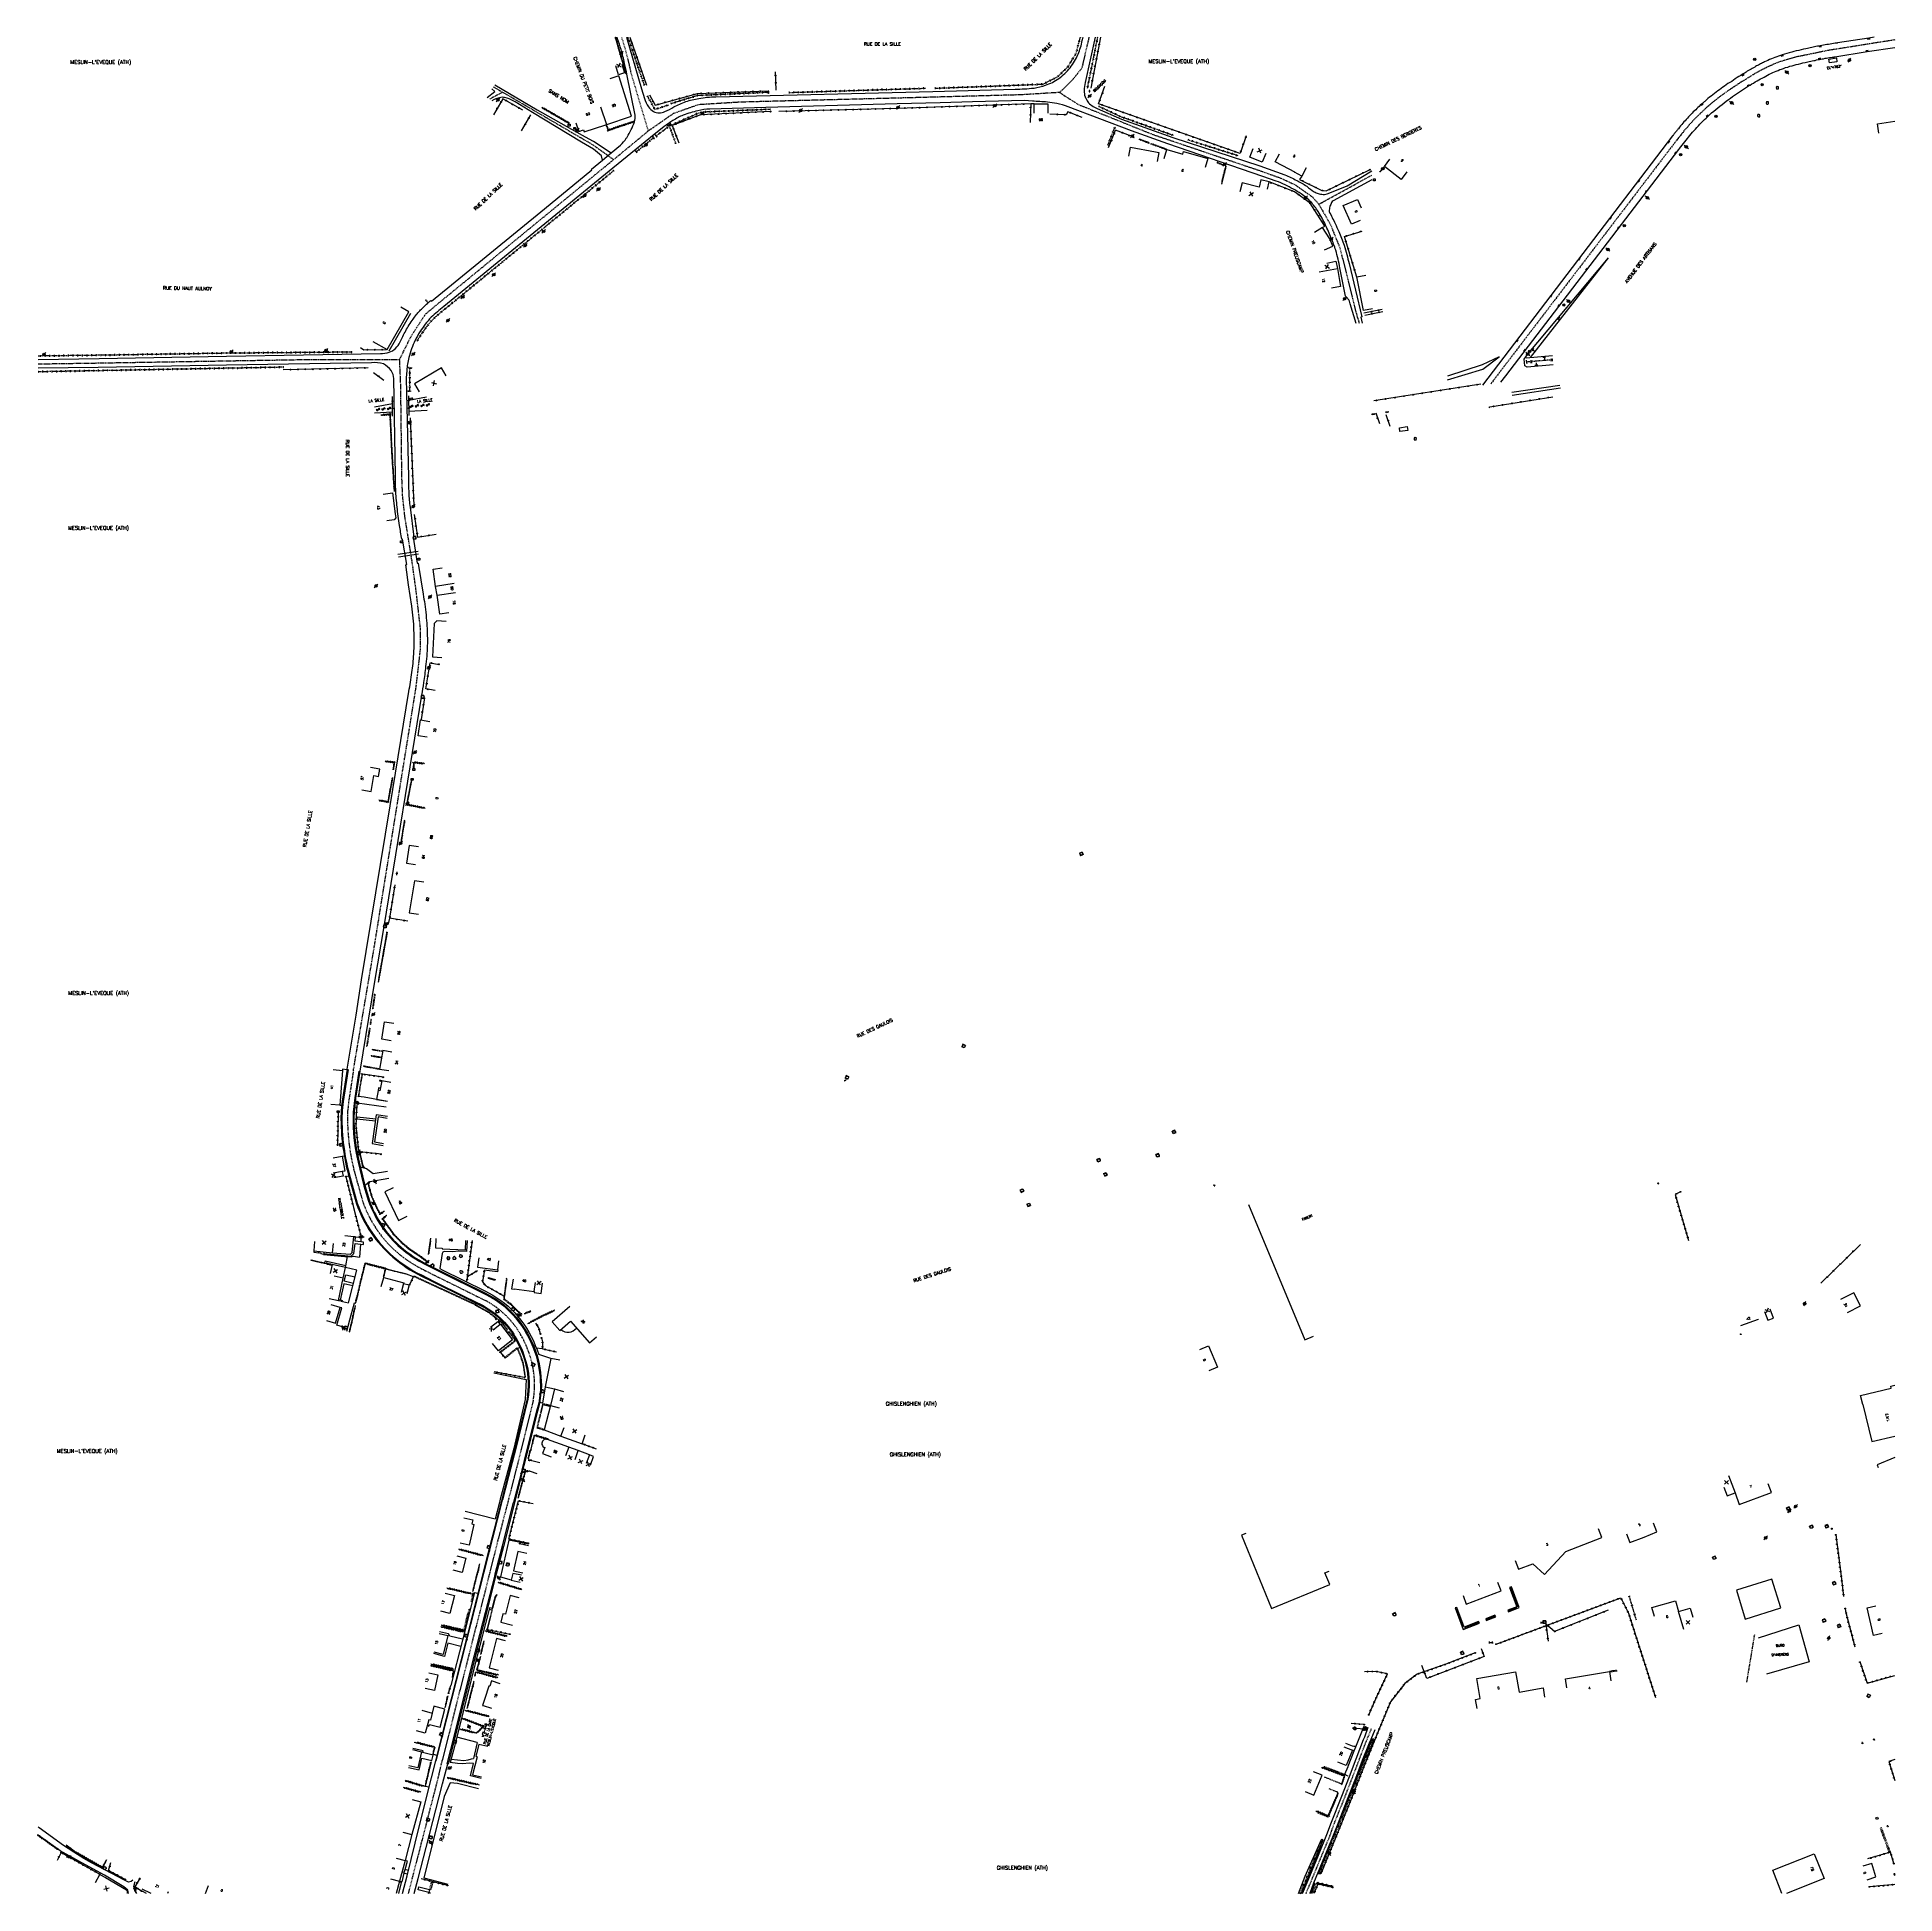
# Model space of a CAD drawing. Header units: millimetres. Extents: x 112999 to 114000, y 149000 to 150000.
import ezdxf
from ezdxf.enums import TextEntityAlignment as Align

# ---------------------------------------------------------------- set-up
doc = ezdxf.new("R2010")
doc.units = ezdxf.units.MM
doc.linetypes.add('DASHED', pattern=[0.75, 0.5, -0.25])
doc.layers.get('0').update_dxf_attribs({"linetype": 'CONTINUOUS'})
for name, color, linetype in [('W0001', 6, 'DASHED'), ('W0008', 7, 'CONTINUOUS'), ('W0100', 7, 'CONTINUOUS'), ('W0105', 7, 'CONTINUOUS'), ('W0112', 1, 'DASHED'), ('W0211', 2, 'CONTINUOUS'), ('W0220', 5, 'DASHED'), ('W0300', 7, 'CONTINUOUS'), ('W0302', 3, 'CONTINUOUS'), ('W0310', 3, 'CONTINUOUS'), ('W0322', 7, 'CONTINUOUS'), ('W0330', 7, 'CONTINUOUS'), ('W0334', 7, 'CONTINUOUS'), ('W0400', 7, 'CONTINUOUS'), ('W0402', 7, 'CONTINUOUS'), ('W0420', 7, 'CONTINUOUS'), ('W0471', 7, 'CONTINUOUS'), ('W0500', 5, 'DASHED'), ('W0700', 7, 'CONTINUOUS'), ('W0980', 7, 'CONTINUOUS'), ('W0984', 7, 'CONTINUOUS'), ('W0989', 7, 'CONTINUOUS'), ('W0991', 7, 'CONTINUOUS'), ('W1102', 7, 'CONTINUOUS'), ('W1474', 7, 'CONTINUOUS')]:
    doc.layers.add(name, color=color, linetype=linetype)
doc.styles.get("Standard").update_dxf_attribs({"font": 'romans.shx', "width": 0.85})

# ---------------------------------------------------------------- blocks, each defined once
blk = doc.blocks.new('t310o')
at = {"color": 0, "linetype": 'Continuous'}
for centre, start, end in [((-0.5, 0.4), 216.8699, 323.1304), ((0.5, -0.4), 36.8699, 143.1303)]:
    blk.add_arc(centre, 0.625, start, end, dxfattribs=at)
blk = doc.blocks.new('T400')
for p, q in [((-0.15, 0.3), (0.15, 0.3)), ((-0.15, -0.25), (-0.15, 0.3)), ((-0.15, 0.15), (0.15, 0.15)), ((-0.15, 0), (0.15, 0)), ((0.15, 0.3), (0.15, -0.25)), ((-0.15, -0.15), (0.15, -0.15)), ((-0.15, -0.25), (-0.15, -0.3)), ((-0.15, -0.3), (0.15, -0.3)), ((0.15, -0.3), (0.15, -0.25))]:
    blk.add_line(p, q)
blk = doc.blocks.new('T420')
for p, q in [((0.7, 0.7), (-0.8, 0.7)), ((-0.8, 0.7), (-0.8, -0.8)), ((0.7, 0.7), (0.7, -0.8)), ((0.7, -0.8), (-0.8, -0.8))]:
    blk.add_line(p, q)
blk.add_ellipse((0, 0), major_axis=(-0.53, 0.53), ratio=1, start_param=3.926991, end_param=10.210176)
blk = doc.blocks.new('T471')
for p, q in [((-0.333334, 0.333334), (-0.333334, -0.333334)), ((-0.333334, 0.333334), (0.333334, 0.333334)), ((-0.333334, 0), (0, 0)), ((0.500001, 0.500001), (1.000002, 1.000002)), ((-0.500001, -0.500001), (-1.000002, -1.000002)), ((-0.333334, -0.333334), (0.333334, -0.333334))]:
    blk.add_line(p, q)
blk.add_ellipse((0, 0), major_axis=(0.471405, 0.471405), ratio=1, start_param=5.4977871438, end_param=11.780972451)
blk = doc.blocks.new('T300')
for p, q in [((-0.8, 0.5), (-0.9, 0.3)), ((-0.9, 0.3), (-0.9, 0.2)), ((-0.9, 0.2), (-0.7, 0.1)), ((-0.7, 0.6), (-0.8, 0.5)), ((-0.8, -0.1), (-0.7, 0.1)), ((-0.6, 0.7), (-0.7, 0.6)), ((-0.7, 0.1), (-0.7, 0.1)), ((-0.5, 0.7), (-0.6, 0.7)), ((-0.3, 0.6), (-0.5, 0.7)), ((-0.3, 0.6), (-0.2, 0.7)), ((-0.2, 0.6), (-0.3, 0.6)), ((-0.2, 0.7), (-0.1, 0.8)), ((-0.1, 0.8), (0.1, 0.8)), ((0.1, 0.8), (0.2, 0.7)), ((0.2, 0.7), (0.3, 0.6)), ((0.3, 0.6), (0.4, 0.5)), ((0.5, 0.5), (0.3, 0.5)), ((0.4, 0.5), (0.4, 0.5)), ((0.6, 0.4), (0.5, 0.5)), ((0.6, 0.4), (0.7, 0.3)), ((0.7, 0.3), (0.7, 0.2)), ((0.7, 0.2), (0.7, 0.1)), ((0.7, 0.1), (0.7, -0.2)), ((-0.8, -0.2), (-0.8, -0.1)), ((-0.7, -0.3), (-0.8, -0.2)), ((-0.8, -0.2), (-0.8, -0.2)), ((-0.7, -0.4), (-0.7, -0.3)), ((-0.5, -0.5), (-0.7, -0.4)), ((-0.4, -0.5), (-0.5, -0.5)), ((-0.4, -0.5), (-0.3, -0.5)), ((-0.3, -0.5), (-0.3, -0.4)), ((-0.3, -0.6), (-0.3, -0.5)), ((-0.3, -0.5), (-0.3, -0.5)), ((-0.2, -0.7), (-0.3, -0.6)), ((-0.1, -0.8), (-0.2, -0.7)), ((0.1, -0.8), (-0.1, -0.8)), ((0.2, -0.7), (0.1, -0.8)), ((0.3, -0.5), (0.2, -0.5)), ((0.3, -0.6), (0.2, -0.7)), ((0.2, -0.7), (0.2, -0.7)), ((0.5, -0.4), (0.3, -0.5)), ((0.3, -0.5), (0.3, -0.6)), ((0.3, -0.5), (0.3, -0.5)), ((0.6, -0.3), (0.5, -0.4)), ((0.7, -0.2), (0.6, -0.3)), ((0.6, -0.3), (0.6, -0.3))]:
    blk.add_line(p, q)
blk = doc.blocks.new('t112o')
at = {"color": 0, "linetype": 'Continuous'}
for p, q in [((-0.5, 0.5), (0.5, 0.5)), ((-0.5, -0.5), (-0.5, 0.5)), ((0.5, 0.5), (0.5, -0.5)), ((0.5, -0.5), (-0.5, -0.5))]:
    blk.add_line(p, q, dxfattribs=at)
blk = doc.blocks.new('t322o')
at = {"color": 0, "linetype": 'Continuous'}
for radius in [0.25, 0.15]:
    blk.add_circle((0, 0), radius, dxfattribs=at)
blk = doc.blocks.new('t220o')
at = {"color": 0, "linetype": 'Continuous'}
for p, q in [((-0.25, 0.25), (0.25, 0.25)), ((-0.25, -0.25), (0.25, -0.25))]:
    blk.add_line(p, q, dxfattribs=at)
blk = doc.blocks.new('t991o')
at = {"color": 0, "linetype": 'Continuous'}
for p, q in [((-1, 1), (1, -1)), ((-1, -1), (1, 1))]:
    blk.add_line(p, q, dxfattribs=at)
blk = doc.blocks.new('t211o')
at = {"color": 0, "linetype": 'Continuous'}
for p, q in [((-0.3, 0.5), (-0.3, 0)), ((0, 1), (0, 0)), ((0.3, 0.5), (0.3, 0))]:
    blk.add_line(p, q, dxfattribs=at)
blk = doc.blocks.new('t500o')
at = {"color": 0, "linetype": 'Continuous'}
for centre, start, end in [((-0.5, 0.625), 216.869898, 323.130102), ((0.5, -0.125), 36.869898, 143.130102), ((0.5, -0.625), 36.869898, 143.130102), ((-0.5, 0.125), 216.869898, 323.130102)]:
    blk.add_arc(centre, 0.625, start, end, dxfattribs=at)
blk = doc.blocks.new('T1474')
at = {"color": 0, "linetype": 'Continuous', "flags": 128}
for points in [[(-0.8, -0.5), (-0.8, 0.5)], [(-0.8, 0), (0.7, 0)], [(0.7, 0), (0.7, -0.5), (0.7, 0.5)]]:
    blk.add_lwpolyline(points, dxfattribs=at)

msp = doc.modelspace()

# ---------------------------------------------------------------- linework, layer by layer
at = {"layer": 'W0001'}
msp.add_line((113245.1, 149973.3), (113250.2, 149970.3), dxfattribs=at)
at = {"layer": 'W0001', "flags": 128}
for points in [[(113566, 150000), (113562.1, 149983.2), (113556.8, 149976.6), (113550.2, 149970.2), (113528.7, 149968.9), (113472.3, 149967.4), (113378.5, 149965), (113355.6, 149963.6), (113342.1, 149958.8), (113328.7, 149949.5), (113319.4, 149980.6), (113318.2, 149986.4), (113316.2, 149993.9), (113314.4, 149999.8), (113314.3, 150000)], [(114000, 149998.5), (113991, 149997.1), (113964, 149992.8), (113948.4, 149989.6)], [(113309.9, 149934), (113298.9, 149941.9), (113267.5, 149960.2), (113250.2, 149970.3), (113248, 149969.2), (113243.1, 149966.6)], [(113550.2, 149970.2), (113560.1, 149963.8), (113600.1, 149947.7), (113658.9, 149927.8), (113669.2, 149924.1), (113677, 149920.5), (113686.4, 149913.9), (113689.8, 149910), (113718.3, 149925.6)], [(113000, 149824), (113032.6, 149824.5), (113140.5, 149826.3), (113194.7, 149826.4), (113201, 149839.1), (113208.6, 149850.8), (113215.2, 149856.3), (113309.9, 149934), (113328.7, 149949.5)], [(113689.8, 149910), (113696, 149899.2), (113701.1, 149886.6), (113703.6, 149876.9), (113709.5, 149852.8), (113711.6, 149845.8)], [(113169.8, 149443.4), (113180.5, 149506.5), (113203.6, 149649.9), (113205.9, 149669.9), (113205.9, 149681.7), (113203.5, 149702.4), (113201.6, 149716.3), (113197.5, 149741.9), (113196.3, 149753), (113195.9, 149763.4), (113195.3, 149812.7), (113194.7, 149826.4)], [(113924.4, 149139.3), (113920.2, 149113.9)]]:
    msp.add_lwpolyline(points, dxfattribs=at)
at = {"layer": 'W0001'}
for points in [[(113948.4, 149989.6), (113947.8, 149989.5), (113946.5, 149989.2), (113945.3, 149988.8), (113944, 149988.5), (113942.8, 149988.2), (113941.6, 149987.8), (113940.3, 149987.4), (113939.4, 149987.1), (113938.5, 149986.8), (113937.5, 149986.5), (113936.6, 149986.1), (113935.7, 149985.8), (113934.8, 149985.4), (113933.9, 149985), (113933, 149984.6), (113932.1, 149984.2), (113931.2, 149983.8), (113930.7, 149983.5), (113930.2, 149983.3), (113929.6, 149983), (113929.1, 149982.8), (113928.6, 149982.5), (113928.1, 149982.2), (113927.6, 149982), (113927.1, 149981.7), (113926.6, 149981.4), (113926.1, 149981.1), (113925.5, 149980.8), (113924.8, 149980.4), (113924.2, 149980), (113923.6, 149979.7), (113922.9, 149979.3), (113922.3, 149978.9), (113921.7, 149978.5), (113921, 149978.1), (113920.4, 149977.7), (113919.8, 149977.3), (113918.8, 149976.7), (113917.8, 149976.1), (113916.8, 149975.5), (113915.8, 149974.8), (113914.9, 149974.2), (113913.9, 149973.6), (113913, 149973), (113912, 149972.3), (113911.1, 149971.7), (113910.1, 149971), (113909.2, 149970.4), (113908.3, 149969.8), (113907.4, 149969.1), (113906.5, 149968.5), (113905.7, 149967.8), (113904.8, 149967.2), (113904, 149966.5), (113903.1, 149965.8), (113902.3, 149965.1), (113901.4, 149964.5), (113901.1, 149964.2), (113900.8, 149963.9), (113900.4, 149963.6), (113900.1, 149963.3), (113899.8, 149963), (113899.4, 149962.7), (113899.1, 149962.5), (113898.8, 149962.2), (113898.4, 149961.9), (113898.1, 149961.6), (113897.5, 149961), (113896.8, 149960.4), (113896.2, 149959.8), (113895.6, 149959.2), (113895, 149958.6), (113894.3, 149958), (113893.7, 149957.4), (113893.1, 149956.8), (113892.5, 149956.2), (113891.9, 149955.6), (113891.3, 149954.9), (113890.7, 149954.2), (113890.1, 149953.6), (113889.5, 149952.9), (113888.9, 149952.2), (113888.3, 149951.5), (113887.7, 149950.8), (113887.1, 149950.2), (113886.5, 149949.5), (113886, 149948.7), (113885.7, 149948.4), (113885.4, 149948.1), (113885.2, 149947.8), (113885, 149947.5), (113884.7, 149947.1), (113884.5, 149946.8), (113884.2, 149946.5), (113883.9, 149946.1), (113883.6, 149945.8), (113883.4, 149945.5), (113883.3, 149945.4), (113883.3, 149945.3), (113883.1, 149945.2), (113883.2, 149945.2), (113883.1, 149945.2), (113883.1, 149945.1), (113883, 149945), (113882.9, 149944.9), (113882.9, 149944.9), (113882.8, 149944.8), (113782.5, 149813.3)], [(113682.9, 149000), (113685.5, 149006.2), (113685.6, 149006.4), (113691.2, 149020), (113695.8, 149031.1), (113698.2, 149037.9), (113703.8, 149051.8), (113707.9, 149062.5), (113711.5, 149071.9), (113715.5, 149082.2), (113716.1, 149083.7), (113718.2, 149088.9)]]:
    msp.add_lwpolyline(points, dxfattribs=at)
msp.add_lwpolyline([(113169.8, 149443.4), (113167.2, 149426.4), (113166.7, 149421.6), (113166.6, 149417.1, 0.071161), (113171.5, 149384.6), (113174.8, 149372.7, 0.130084), (113193.3, 149345.4, 0.062314), (113207.8, 149335.9), (113214.3, 149332.6), (113231.3, 149324.2), (113241, 149319.4, -0.146491), (113260.5, 149300, -0.068674), (113266.1, 149285.4, -0.098314), (113266.7, 149265.7), (113260.1, 149239.1), (113256.3, 149223.9), (113253.1, 149211.3), (113247, 149187.9), (113243.2, 149172.9), (113242.9, 149171.6), (113238, 149152.2), (113232.1, 149129.1), (113219.3, 149078.3), (113216.6, 149067.7), (113214.7, 149059.8), (113205.9, 149025.5), (113201.6, 149008.9), (113199.3, 149000, -0.044174)], format="xyb", dxfattribs=at)
at = {"layer": 'W0008'}
for p, q in [((113189, 149831.1), (113200.8, 149851.4)), ((113209.2, 149806), (113199.6, 149804.2)), ((113181.1, 149800.9), (113190.8, 149802.6)), ((113190.9, 149798), (113181.1, 149797.5)), ((113199.7, 149798.5), (113209.5, 149799))]:
    msp.add_line(p, q, dxfattribs=at)
at = {"layer": 'W0008', "flags": 128}
for points in [[(113000, 149826.4), (113032.8, 149826.9), (113101.4, 149828.1), (113184.3, 149829.6, 0.0777), (113189.1, 149830.3, 0.1087), (113192.5, 149832.3, 0.0734), (113194.9, 149835.8, -0.0127), (113198, 149841.8, -0.0306), (113201.9, 149848.1, -0.0301), (113205.5, 149852.5, -0.0229), (113209.7, 149856.6, -0.002), (113211.5, 149858.2), (113211.9, 149857.8), (113272.8, 149907.6), (113298.3, 149928.5), (113298, 149928.8), (113303.9, 149933.7), (113308.6, 149937.6), (113313.6, 149941.8, 0.0612), (113316.8, 149945.5, 0.0039), (113317.3, 149946.2, 0.0397), (113321.2, 149954.3, 0.1129), (113321.5, 149958), (113317.1, 149980.1, 0.0085), (113315.9, 149985.9, 0.0134), (113314, 149993.3, 0.0108), (113312.1, 149999.1, 0.00101), (113311.8, 150000, 0.00101)], [(113316.9, 150000), (113325, 149972.1), (113326.5, 149967, 0.0871), (113328.7, 149962.5, 0.1103), (113331.5, 149959.9, 0.1258), (113334.5, 149959.2, 0.0921), (113337.6, 149959.9, 0.0422), (113342.4, 149962.5, -0.0268), (113348.9, 149965.3, -0.0405), (113355.8, 149967, -0.0355), (113365.1, 149967.9), (113481.9, 149970.8), (113526.2, 149972, 0.0314), (113536.4, 149972.6, 0.0479), (113542.6, 149974.1, 0.0663), (113549.7, 149977.7, 0.0726), (113555.8, 149983.5, 0.0666), (113560.1, 149990.8, 0.0495), (113562.4, 149998.2), (113562.8, 150000)], [(113569.3, 150000), (113564, 149975.5, 0.0503), (113563.4, 149971.2, 0.0901), (113563.9, 149967.9, 0.017), (113564.4, 149966.9, 0.0357), (113565.3, 149965.2, 0.094), (113567.6, 149963.1, 0.0442), (113570.5, 149961.5), (113583.6, 149955.9), (113611.2, 149945.9), (113658.1, 149930.6), (113671.5, 149925.8, -0.0308), (113677.9, 149922.8, -0.0414), (113683.3, 149919.7, 0.0272), (113687.3, 149916.7, 0.0303), (113689.4, 149915.7, 0.0427), (113692.1, 149915.3, 0.109), (113694.9, 149915.8), (113705, 149920), (113718.3, 149928)], [(113709.9, 149845.7), (113706.7, 149856.4, 0.1105), (113705.5, 149859.1, 0.0617), (113704.1, 149860.4), (113701.2, 149875.7, 0.0297), (113698.9, 149885.2, 0.016), (113696.5, 149891.8, 0.0119), (113693.4, 149898.8, 0.0322), (113689.5, 149906, 0.0441), (113685.6, 149911.1, 0.0573), (113680.3, 149915.6, 0.0214), (113676.1, 149918.1, 0.0423), (113666.9, 149922.5), (113659.7, 149925), (113608.5, 149942.5), (113588.9, 149949.5), (113554.8, 149962.5, 0.0401), (113548.6, 149964.2, 0.0259), (113543.6, 149965, 0.0075), (113535.5, 149965.5), (113531.2, 149965.8), (113503.2, 149965.1), (113485.9, 149964.7), (113462.6, 149964), (113391.9, 149962.1), (113361.8, 149961.3, 0.0508), (113355.3, 149960.3, 0.039), (113347.5, 149958, 0.0406), (113341.9, 149955.1, 0.0296), (113337.2, 149951.8), (113329.8, 149945.9), (113322.1, 149939.6), (113309.6, 149929.4), (113218.5, 149854.9, 0.0243), (113211.7, 149849.1, 0.056), (113205.6, 149841.2, 0.0277), (113203, 149836.7, 0.0497), (113199.7, 149827.4, 0.0507), (113198.5, 149820.4), (113198.3, 149816.4), (113198.4, 149808.3), (113199.4, 149763.2, 0.0061), (113199.6, 149754.5, 0.0209), (113200.3, 149746.8), (113202.4, 149730.7), (113201.9, 149730.6), (113204.2, 149716.7), (113204.6, 149716.7), (113204.9, 149715.3), (113207.4, 149699.9, -0.0056), (113208.2, 149694.6, -0.0218), (113209.4, 149682.8, -0.0193), (113209.6, 149672.2, -0.0233), (113208.7, 149660.9, -0.0084), (113207.6, 149652.3, -0.0031), (113206.5, 149645.6), (113186.1, 149520.9), (113181.2, 149491.2), (113173.3, 149442.9)], [(113303.9, 149933.7), (113303.4, 149936), (113299.1, 149939.6), (113292.7, 149943.5), (113266.2, 149959.5), (113256.9, 149965.1, 0.0568), (113252.6, 149967.1, 0.0731), (113249.9, 149967.6, 0.1274), (113244.4, 149965.7)], [(113718.4, 149923.2), (113697.5, 149911.8, 0.1776), (113696.2, 149909.9, 0.0476), (113695.5, 149907.5, 0.0286), (113695.4, 149906, -0.0085), (113698.6, 149899.6, -0.0099), (113700.5, 149895.4, -0.0216), (113703.4, 149887.9, -0.021), (113706.1, 149878), (113713, 149849.3), (113712.4, 149849.2), (113713.2, 149845.9)], [(113166.4, 149444), (113171.2, 149473.1), (113174.2, 149492.1), (113189.6, 149585.9), (113199.7, 149647.5, 0.005), (113201.3, 149657.7, 0.0197), (113202.3, 149667.6, 0.0251), (113202.4, 149680.5, 0.0288), (113201.3, 149693.4), (113199.5, 149704.9), (113198.2, 149714.5), (113198, 149715.8), (113198.5, 149715.9), (113196.3, 149729.6), (113195.9, 149729.6, -0.0038), (113194.6, 149737, -0.0079), (113193.9, 149742, -0.0129), (113192.9, 149751.6, -0.0067), (113192.6, 149756.3, -0.0084), (113192.4, 149763.7), (113191.5, 149816.1, 0.1328), (113190.2, 149820.4, 0.0783), (113186, 149824, 0.094), (113179.6, 149824.6), (113101.4, 149823.3), (113032.4, 149822.1), (113000, 149821.6)]]:
    msp.add_lwpolyline(points, format="xyb", dxfattribs=at)
at = {"layer": 'W0008'}
for points in [[(113989, 150000), (113986, 149999.5), (113969.2, 149996.9), (113969.2, 149996.9), (113969.1, 149996.9), (113969.1, 149996.9), (113969, 149996.8), (113969, 149996.8), (113968.9, 149996.8), (113968.9, 149996.8), (113968.9, 149996.8), (113968.8, 149996.8), (113968.8, 149996.8), (113967.9, 149996.7), (113967, 149996.5), (113966.1, 149996.4), (113965.2, 149996.2), (113964.3, 149996.1), (113963.4, 149996), (113962.6, 149995.8), (113961.7, 149995.7), (113960.8, 149995.5), (113959.9, 149995.3), (113959.1, 149995.2), (113958.4, 149995.1), (113957.6, 149994.9), (113956.8, 149994.8), (113956, 149994.6), (113955.3, 149994.4), (113954.5, 149994.3), (113953.7, 149994.1), (113953, 149993.9), (113952.2, 149993.8), (113950.9, 149993.5), (113949.6, 149993.2), (113948.3, 149992.9), (113947, 149992.6), (113945.7, 149992.2), (113944.5, 149991.9), (113943.2, 149991.6), (113941.9, 149991.2), (113940.6, 149990.8), (113939.4, 149990.4), (113938.4, 149990.1), (113937.4, 149989.8), (113936.5, 149989.4), (113935.5, 149989.1), (113934.5, 149988.7), (113933.6, 149988.3), (113932.6, 149987.9), (113931.7, 149987.5), (113930.8, 149987.1), (113929.8, 149986.7), (113929.3, 149986.4), (113928.8, 149986.1), (113928.2, 149985.9), (113927.7, 149985.6), (113927.2, 149985.3), (113926.6, 149985), (113926.1, 149984.8), (113925.6, 149984.5), (113925.1, 149984.2), (113924.6, 149983.9), (113923.9, 149983.5), (113923.2, 149983.2), (113922.6, 149982.8), (113921.9, 149982.4), (113921.3, 149982), (113920.6, 149981.6), (113920, 149981.2), (113919.4, 149980.8), (113918.7, 149980.4), (113918.1, 149980), (113917.1, 149979.4), (113916.1, 149978.8), (113915.1, 149978.2), (113914.1, 149977.5), (113913.1, 149976.9), (113912.2, 149976.2), (113911.2, 149975.6), (113910.2, 149975), (113909.3, 149974.3), (113908.3, 149973.6), (113907.4, 149973), (113906.5, 149972.3), (113905.6, 149971.7), (113904.7, 149971), (113903.8, 149970.4), (113902.9, 149969.7), (113902, 149969), (113901.1, 149968.3), (113900.2, 149967.6), (113899.4, 149966.9), (113899, 149966.6), (113898.7, 149966.3), (113898.4, 149966), (113898, 149965.7), (113897.7, 149965.4), (113897.3, 149965.1), (113897, 149964.8), (113896.7, 149964.5), (113896.3, 149964.2), (113896, 149963.9), (113895.3, 149963.3), (113894.7, 149962.7), (113894, 149962.1), (113893.4, 149961.5), (113892.8, 149960.9), (113892.1, 149960.3), (113891.5, 149959.7), (113890.9, 149959), (113890.2, 149958.4), (113889.6, 149957.8), (113889, 149957.1), (113888.4, 149956.4), (113887.7, 149955.7), (113887.1, 149955), (113886.5, 149954.3), (113885.9, 149953.6), (113885.3, 149952.9), (113884.7, 149952.2), (113884.1, 149951.5), (113883.5, 149950.7), (113883.2, 149950.4), (113883, 149950.1), (113882.7, 149949.8), (113882.4, 149949.4), (113882.2, 149949.1), (113881.9, 149948.8), (113881.6, 149948.4), (113881.4, 149948.1), (113881.1, 149947.8), (113880.9, 149947.4), (113880.8, 149947.4), (113880.8, 149947.3), (113880.7, 149947.2), (113880.6, 149947.2), (113880.6, 149947.1), (113880.5, 149947), (113880.5, 149947), (113880.4, 149946.9), (113880.4, 149946.8), (113880.3, 149946.8), (113777.9, 149812.6)], [(113787.9, 149814.1), (113790.6, 149817.6), (113883.7, 149939.5), (113883.8, 149939.6), (113883.8, 149939.7), (113883.9, 149939.7), (113883.9, 149939.8), (113883.9, 149939.8), (113884, 149939.9), (113884, 149939.9), (113884.1, 149940), (113884.1, 149940), (113884.1, 149940.1), (113884.8, 149941), (113885.5, 149941.9), (113886.2, 149942.8), (113886.9, 149943.6), (113887.6, 149944.5), (113888.3, 149945.4), (113889, 149946.2), (113889.7, 149947.1), (113890.4, 149948), (113891.1, 149948.8), (113891.9, 149949.7), (113892.7, 149950.5), (113893.5, 149951.4), (113894.3, 149952.3), (113895.1, 149953.1), (113895.9, 149954), (113896.7, 149954.8), (113897.6, 149955.6), (113898.4, 149956.4), (113899.3, 149957.2), (113900.3, 149958.2), (113901.4, 149959.2), (113902.5, 149960.1), (113903.6, 149961.1), (113904.7, 149962), (113905.8, 149962.9), (113907, 149963.8), (113908.1, 149964.7), (113909.3, 149965.6), (113910.5, 149966.5), (113911.5, 149967.2), (113912.6, 149968), (113913.7, 149968.7), (113914.7, 149969.4), (113915.8, 149970.2), (113916.9, 149970.9), (113918, 149971.6), (113919.1, 149972.3), (113920.2, 149973), (113921.3, 149973.7), (113922.2, 149974.2), (113923.1, 149974.8), (113924, 149975.3), (113924.9, 149975.9), (113925.9, 149976.4), (113926.8, 149977), (113927.7, 149977.5), (113928.6, 149978), (113929.6, 149978.5), (113930.5, 149979), (113931.4, 149979.5), (113932.4, 149980), (113933.3, 149980.4), (113934.3, 149980.9), (113935.2, 149981.3), (113936.2, 149981.7), (113937.2, 149982.1), (113938.1, 149982.5), (113939.1, 149982.8), (113940.1, 149983.2), (113941.2, 149983.6), (113942.4, 149983.9), (113943.5, 149984.3), (113944.7, 149984.6), (113945.9, 149984.9), (113947, 149985.2), (113948.2, 149985.5), (113949.4, 149985.8), (113950.5, 149986.1), (113951.7, 149986.4), (113952.5, 149986.5), (113953.2, 149986.7), (113954, 149986.9), (113954.8, 149987), (113955.6, 149987.2), (113956.4, 149987.4), (113957.1, 149987.5), (113957.9, 149987.7), (113958.7, 149987.9), (113959.5, 149988), (113960.2, 149988.2), (113961, 149988.3), (113961.7, 149988.4), (113962.5, 149988.6), (113963.2, 149988.7), (113964, 149988.8), (113964.8, 149989), (113965.5, 149989.1), (113966.3, 149989.2), (113967, 149989.3), (113967.1, 149989.3), (113967.2, 149989.3), (113967.2, 149989.4), (113967.3, 149989.4), (113967.4, 149989.4), (113967.4, 149989.4), (113967.5, 149989.4), (113967.6, 149989.4), (113967.6, 149989.4), (113967.7, 149989.4), (113985.1, 149992.2), (114000, 149994.5)], [(113989, 150000), (113989, 150000)], [(113187.5, 149423.6), (113171.8, 149425.8)], [(113188.1, 149426.6), (113175.6, 149429), (113172.4, 149429.3), (113172.4, 149429.5)], [(113196.3, 149000), (113198.8, 149009.6), (113203, 149027.1), (113209.6, 149053.1), (113214.2, 149071.4), (113214.4, 149071.3), (113217.5, 149083.5), (113230.8, 149135.8), (113242.6, 149182.2), (113249.8, 149210.5), (113250.1, 149212)], [(113202.5, 149000), (113204.6, 149008.1), (113209, 149024.8), (113217.8, 149059), (113220.6, 149069.8), (113220.3, 149069.8), (113222.3, 149077.6), (113235.1, 149128.3), (113241, 149151.4), (113245.9, 149170.8), (113246.2, 149172.2), (113250.1, 149187.2), (113256.1, 149210.6)], [(113681, 149000), (113684, 149007.1), (113689.6, 149020.6), (113694.2, 149031.7), (113696.6, 149038.5), (113702.2, 149052.5), (113706.3, 149063.1), (113709.9, 149072.6), (113713.9, 149082.9), (113714.6, 149084.4), (113716.3, 149089.6)], [(113051, 149007.1), (113050.1, 149006.5), (113048.6, 149006.1), (113046.5, 149007.1), (113028.8, 149016.5), (113024.6, 149018.9), (113019.2, 149022.3), (113013.6, 149025.9), (113000.5, 149035.4), (113000, 149035.9)], [(113048.6, 149000), (113048.3, 149001.8), (113046.2, 149003.6), (113035.8, 149009.9), (113023.6, 149016.5), (113011.8, 149023)], [(113053.2, 149000), (113052, 149001.6), (113051.5, 149003.8), (113052.2, 149006.4)]]:
    msp.add_lwpolyline(points, dxfattribs=at)
at = {"layer": 'W0008', "flags": 128}
for points in [[(113246, 149974.4), (113268.8, 149960.8), (113293.1, 149947.2), (113298.6, 149944.2), (113299.1, 149944), (113308.6, 149937.6)], [(113241.9, 149967.5), (113246, 149970.7), (113244.3, 149972.2)]]:
    msp.add_lwpolyline(points, dxfattribs=at)
at = {"layer": 'W0008'}
for points in [[(113166.9, 149443.9), (113164.2, 149426.7), (113163.7, 149421.8), (113163.6, 149417.1, 0.07121), (113168.6, 149383.7), (113171.9, 149371.8, 0.130525), (113191.3, 149343.1, 0.062352), (113206.4, 149333.2), (113213, 149329.9), (113230, 149321.5), (113239.6, 149316.7, -0.146329), (113257.8, 149298.5, -0.068743), (113263.2, 149284.7, -0.097707), (113263.8, 149266.3), (113257.2, 149239.8), (113253.4, 149224.7), (113250.1, 149212)], [(113172.8, 149442.9), (113170.5, 149428.6), (113169.7, 149420.9, 0.06289), (113171.3, 149398.9), (113172.4, 149393.9), (113174.2, 149386.5), (113175.5, 149381.2), (113177.9, 149373, 0.105977), (113192.2, 149350.5, 0.057448), (113204.9, 149340.9), (113209.3, 149338.5), (113212.6, 149336.8), (113216.9, 149334.7), (113240, 149323.3), (113244.2, 149321.1, -0.097034), (113258.8, 149308, -0.083783), (113268.2, 149289.7, -0.080078), (113270.5, 149271.3), (113269.6, 149264.1), (113268.5, 149259.9), (113263.1, 149238.4), (113259.2, 149222.9), (113256.1, 149210.6)], [(113720, 149088.1), (113717.8, 149082.9), (113717, 149081), (113713.1, 149071.6), (113709.5, 149061.9), (113705.5, 149051.6), (113699.7, 149036.7), (113697.2, 149030.4), (113692.9, 149019.9), (113687, 149005.5), (113685.1, 149000.6, 0.000732), (113684.9, 149000, -0.020173)]]:
    msp.add_lwpolyline(points, format="xyb", dxfattribs=at)
at = {"layer": 'W0100'}
for p, q in [((113217.2, 149821.9), (113202.7, 149813.2)), ((113219.7, 149817.6), (113217.2, 149821.9)), ((113202.7, 149813.2), (113205.2, 149808.9))]:
    msp.add_line(p, q, dxfattribs=at)
at = {"layer": 'W0100', "flags": 128}
for points in [[(113314.4, 149985.5), (113315.8, 149980.7), (113312.6, 149979.7), (113311.1, 149984.5)], [(113289.6, 149953.8), (113291.2, 149949.1), (113293.8, 149950), (113294.1, 149949), (113305.8, 149952.8), (113319.6, 149957.5), (113312.7, 149979.2), (113308, 149977.6)], [(113536.4, 149959), (113536.4, 149964), (113543.8, 149964), (113543.8, 149959)], [(113991.5, 149948.3), (113990.7, 149953.3), (114000, 149954.7)], [(113587.4, 149935.9), (113588.3, 149940.8), (113601.8, 149938.3), (113603.6, 149937.9), (113602.7, 149933)], [(113606.5, 149934.7), (113608, 149939.5), (113616.5, 149937), (113616.9, 149938.4), (113630, 149934.6), (113628.6, 149929.8)], [(113661.2, 149937.3), (113659.2, 149932.6), (113652.6, 149935.4), (113654.5, 149940)], [(113683, 149929.6), (113680.7, 149925.2), (113676.7, 149927.3), (113676.8, 149927.3), (113670.5, 149930.7), (113670.1, 149930.9), (113670, 149930.8), (113666.3, 149932.8), (113668.7, 149937.2)], [(113737.2, 149927.4), (113734.2, 149923.4), (113725.1, 149930.3), (113728.1, 149934.3)], [(113662.1, 149918.1), (113663.1, 149922), (113658.6, 149923.1), (113657.6, 149919.2), (113648.5, 149921.5), (113647.3, 149916.6)], [(113712, 149901.2), (113707.4, 149899.2), (113703, 149909.3), (113710.6, 149912.6), (113712.6, 149908)], [(113694.1, 149878.3), (113699, 149879.3), (113699.8, 149875.4), (113701.5, 149865.7), (113696.6, 149864.8)], [(113718.8, 149853.6), (113713.9, 149852.7), (113710.3, 149870.8), (113715.2, 149871.8)], [(113180.3, 149836.1), (113187.9, 149831.7), (113199.7, 149852), (113195.4, 149854.5)], [(113221.2, 149689.9), (113216.3, 149689.2), (113214.9, 149699.4), (113214.1, 149704.1), (113212.7, 149713.4), (113217.6, 149714.2)], [(113219.8, 149685.3), (113214.8, 149685.6), (113213.3, 149684.1), (113212.4, 149666.1), (113217.4, 149665.8)], [(113209.5, 149622.9), (113204.6, 149623.7), (113206, 149632.2), (113210.9, 149631.3)], [(113174.4, 149594.5), (113179.4, 149593.6), (113180.8, 149602.2), (113183.3, 149601.7), (113184, 149605.7), (113179, 149606.5)], [(113204.8, 149563.8), (113199.9, 149564.6), (113198.4, 149555.1), (113203.3, 149554.4)], [(113207.7, 149544.8), (113202.7, 149545.5), (113199.9, 149528.3), (113204.9, 149527.5)], [(113190.1, 149459.4), (113185.1, 149460.2), (113186.6, 149469.6), (113191.5, 149468.8)], [(113190.5, 149453.3), (113185.6, 149454.1), (113183.9, 149444.1), (113188.8, 149443.3)]]:
    msp.add_lwpolyline(points, dxfattribs=at)
for points in [[(113964.6, 149988.2), (113968.6, 149988.8), (113968.9, 149986.7), (113964.9, 149986.1)], [(113566.4, 149971.3), (113566.1, 149971.3), (113566.1, 149970.5), (113566.4, 149970.5)]]:
    msp.add_lwpolyline(points, close=True, dxfattribs=at)
at = {"layer": 'W0100'}
for points in [[(113692.8, 149885.4), (113697.4, 149887.4), (113695.7, 149891.3), (113691.8, 149897.5), (113687.5, 149894.8)], [(113733.5, 149787.5), (113733.2, 149789.6), (113737.4, 149790.2), (113737.7, 149788.1), (113733.5, 149787.5)], [(113185.9, 149753.8), (113190.9, 149754.5), (113192.3, 149743.3), (113192.6, 149741), (113191.7, 149739.9), (113187.8, 149739.4)], [(113158.9, 149443.8), (113163.9, 149443.4), (113162.5, 149424.7), (113157.6, 149425)], [(113190, 149436.9), (113185.1, 149437.8), (113184.1, 149432.4), (113183.1, 149432.6), (113182.2, 149427.8), (113188.1, 149426.8)], [(113188, 149417.5), (113183.1, 149418.3), (113181.1, 149404.9), (113186, 149404.1)], [(113158.9, 149396.3), (113163.8, 149397.2), (113165.2, 149389.2), (113163.8, 149389), (113164.3, 149386.4), (113159.3, 149385.5)], [(113191.3, 149380.1), (113186.8, 149377.9), (113194.1, 149362.6), (113198.7, 149364.8)], [(113652, 149371.2), (113682.3, 149298.3), (113686.9, 149300.2)], [(113148.9, 149351.2), (113148.4, 149346.2), (113158.5, 149345.2), (113168, 149344.4), (113168.1, 149344.3), (113169.3, 149345.4), (113169.2, 149345.4), (113170.1, 149353.8), (113165.1, 149354.3)], [(113214.2, 149352.9), (113214, 149347.9), (113217.6, 149347.7), (113217.6, 149347.3), (113230.1, 149346.8), (113230.3, 149351.8)], [(113156.8, 149320.6), (113161.7, 149319.5), (113164.3, 149331.4), (113165.6, 149337.2), (113158.4, 149338.8), (113157.3, 149333.9)], [(113237.3, 149342.4), (113236.6, 149337.4), (113247.6, 149335.9), (113248.2, 149340.9)], [(113184.8, 149326.9), (113186.1, 149331.8), (113196.9, 149328.9), (113196.8, 149328.6), (113199.9, 149327.8), (113198.6, 149323)], [(113255.8, 149330.9), (113255, 149325.7), (113256.4, 149325.5), (113256.4, 149325.7), (113267.2, 149324.3), (113267.1, 149323.8), (113270.9, 149323.3), (113271.6, 149328.7)], [(113974.5, 149312.9), (113981.6, 149316.5), (113978, 149323.6), (113970.8, 149320)], [(113155.3, 149308.6), (113160.1, 149307.2), (113162.6, 149315.7), (113157.8, 149317.1)], [(113286.4, 149316.3), (113276.8, 149308), (113280.9, 149303.3), (113286.7, 149308.3), (113296.9, 149296.6), (113300.7, 149299.8)], [(113929.8, 149313.5), (113931.6, 149308.8), (113934.7, 149310), (113932.9, 149314.7)], [(113243.6, 149305), (113247.5, 149308.2), (113248.8, 149306.6), (113249, 149306.7), (113255.5, 149298.2), (113247.9, 149292.4), (113244.8, 149296.3)], [(113917.1, 149305.9), (113926.6, 149309.4), (113926.6, 149309.4)], [(113625.8, 149293.1), (113630.4, 149295), (113635.2, 149283.5), (113630.6, 149281.6)], [(113281, 149287.3), (113276.1, 149288.2), (113273.1, 149272.9), (113278.2, 149271.8), (113275.9, 149262.8), (113272.5, 149249.7), (113281.6, 149246.4), (113293, 149242.3), (113294.7, 149247)], [(113982.8, 149263.5), (113981.6, 149268.3), (113998.1, 149272.3), (113997.9, 149273.3), (114000, 149273.8)], [(113982.8, 149263.5), (113987.6, 149243.4), (114000, 149246.3)], [(114000, 149234.9), (113990.5, 149230.9), (113991.1, 149229.4)], [(113908, 149218.8), (113909.7, 149214.2), (113914, 149215.8), (113916.3, 149209.5), (113933.6, 149216), (113931.8, 149220.7)], [(113229.2, 149202.4), (113234.1, 149201.2), (113233.6, 149199.1), (113234.7, 149198.8), (113232.1, 149187.7), (113227.3, 149188.8)], [(113650.5, 149194), (113648.2, 149193.1), (113664.4, 149153.6), (113695.7, 149166.4), (113693.1, 149172.8), (113695.3, 149173.7)], [(113795.6, 149179.3), (113797.4, 149174.7), (113805.1, 149177.6), (113811.3, 149171.9), (113822.8, 149184.3), (113842.3, 149191.7), (113840.5, 149196.4)], [(113855.5, 149193.8), (113857.3, 149189.1), (113865, 149192), (113871.9, 149194.8), (113870.1, 149199.5)], [(113263.2, 149183.2), (113258.3, 149184.3), (113256.1, 149173.8), (113261, 149172.8)], [(113225.5, 149181.9), (113230.3, 149180.6), (113228.4, 149172.9), (113223.5, 149174.1)], [(113260.4, 149171.4), (113255.6, 149172.4), (113254.8, 149168.7), (113259.7, 149167.7)], [(113767.5, 149160.5), (113769.2, 149155.9), (113788, 149163), (113786.2, 149167.6)], [(113219.3, 149161.7), (113224.2, 149160.5), (113221.8, 149150.8), (113216.9, 149152)], [(113259.1, 149159.3), (113254.2, 149160.5), (113251.7, 149150.4), (113250.3, 149150.7), (113249.2, 149146.2), (113255.4, 149144.6)], [(113870.6, 149149.2), (113869.2, 149154), (113882, 149157.6), (113883.6, 149151.9), (113889.9, 149153.7), (113891.3, 149148.9)], [(113993.3, 149140.1), (113988.5, 149139), (113985.1, 149153.9), (113989.9, 149155)], [(113926.6, 149137.8), (113948.4, 149144.8)], [(113948.4, 149144.8), (113953.9, 149124.8)], [(113215.9, 149140.1), (113220.7, 149138.9), (113218.1, 149128.8), (113213.3, 149130)], [(113251.8, 149136.1), (113246.9, 149137.3), (113242.9, 149121.6), (113247.8, 149120.3)], [(113953.9, 149124.8), (113930.9, 149118.2)], [(113210.4, 149118.9), (113215.3, 149117.8), (113213.4, 149109.4), (113208.5, 149110.5)], [(113248.9, 149113), (113244.2, 149114.6), (113243.2, 149111.6), (113242.8, 149111.7), (113240.6, 149105), (113239.4, 149101.3), (113239.7, 149101.2), (113244.1, 149099.8)], [(113775.1, 149099.6), (113774.2, 149104.5), (113776.8, 149105), (113774.9, 149115.8), (113795.8, 149119.4), (113797.7, 149108.5), (113810.6, 149110.7), (113811.4, 149105.8)], [(113823.4, 149110.7), (113822.6, 149115.6), (113846.3, 149119.6), (113847.1, 149114.6)], [(113206.7, 149098.7), (113212.3, 149097.2), (113211.3, 149093.4), (113210.5, 149093.6), (113208.5, 149086.4), (113203.7, 149087.6)], [(113201.6, 149077.5), (113206.5, 149076.4), (113204.5, 149067.7), (113199.7, 149068.8)], [(113242.2, 149079.1), (113237.3, 149080.3), (113235.7, 149073.9), (113236.4, 149073.7), (113233.9, 149064), (113238.8, 149062.8)], [(113703.3, 149079), (113707.9, 149077.2), (113704.6, 149068.9), (113700, 149070.8)], [(113682.5, 149054.9), (113687.2, 149053), (113691.6, 149063.7), (113686.9, 149065.6)], [(113201.4, 149050.6), (113206.2, 149049.3), (113201.3, 149031.7), (113197.6, 149017.8), (113194.6, 149006.6), (113192.8, 149000)], [(113934.3, 149012.5), (113956.6, 149021.4), (113962, 149008.1), (113941.7, 149000)], [(113985.1, 149007.4), (113989.8, 149008.9), (113987.6, 149016.2), (113982.8, 149014.7)], [(113090.2, 149000), (113091.8, 149004.3)], [(113939.2, 149000), (113934.3, 149012.5)], [(113060.8, 149000), (113056.1, 149002.4), (113056.1, 149002.4)]]:
    msp.add_lwpolyline(points, dxfattribs=at)
for points in [[(113281.6, 149303.8, 0.444637), (113289.9, 149304.6, 0.444637)], [(113297.5, 149230.7), (113299.2, 149235.4), (113296.9, 149236.3), (113290.8, 149238.6), (113285.8, 149240.4), (113274.4, 149244.6, 1.002148), (113272.9, 149240.2), (113271.7, 149237.1), (113276.4, 149235.3)], [(113030.8, 149005.9), (113033.2, 149010.3), (113036.3, 149008.6), (113047.6, 149002, -0.224453), (113047.9, 149000.3), (113047.7, 149000)]]:
    msp.add_lwpolyline(points, format="xyb", dxfattribs=at)
msp.add_lwpolyline([(113938.7, 149153.8), (113933.9, 149169.3), (113914.7, 149163.4), (113919.5, 149147.8)], close=True, dxfattribs=at)
at = {"layer": 'W0105'}
for points in [[(113793.5, 149165.2), (113792.6, 149164.9), (113796.5, 149154.5), (113791.6, 149152.6), (113791.9, 149151.7), (113797.7, 149154), (113793.5, 149165.2)], [(113763.2, 149153.8), (113767.5, 149142.2), (113776.3, 149145.6), (113775.9, 149146.6), (113768.1, 149143.5), (113764.1, 149154.1), (113763.2, 149153.8)], [(113779.7, 149148), (113780, 149147.1), (113785.1, 149149), (113784.7, 149150), (113779.7, 149148)]]:
    msp.add_lwpolyline(points, dxfattribs=at)
at = {"layer": 'W0112'}
for p, q in [((113393.6, 149971.1), (113393.3, 149971.1)), ((113393.3, 149969.6), (113393.3, 149971.1)), ((113393.6, 149969.6), (113393.3, 149969.6)), ((113393.6, 149969.6), (113393.6, 149971.1)), ((113331.2, 149946.5), (113331, 149946.3)), ((113331.7, 149945.2), (113331, 149946.3)), ((113332, 149945.4), (113331.2, 149946.5)), ((113331.7, 149945.2), (113332, 149945.4)), ((113332.4, 149947.2), (113332.6, 149947.4)), ((113332.4, 149947.2), (113333.1, 149946.2)), ((113332.6, 149947.4), (113333.3, 149946.3)), ((113333.3, 149946.3), (113333.1, 149946.2)), ((113340.6, 149953.5), (113338.7, 149952.3)), ((113338.8, 149952.1), (113338.7, 149952.3)), ((113340.7, 149953.3), (113338.8, 149952.1)), ((113340.6, 149953.5), (113340.7, 149953.3)), ((113579.6, 149950.8), (113580.1, 149951.6)), ((113579.8, 149950.6), (113580.3, 149951.5)), ((113589.2, 149946.2), (113589.3, 149946.4)), ((113590.2, 149945.8), (113589.2, 149946.2)), ((113590.3, 149946), (113589.3, 149946.4)), ((113590.2, 149945.8), (113590.3, 149946)), ((113593.1, 149944.8), (113593.2, 149945)), ((113598.4, 149942.8), (113593.1, 149944.8)), ((113598.5, 149943.1), (113593.2, 149945)), ((113321.9, 149938.8), (113321.7, 149938.7)), ((113321.7, 149938.7), (113322.4, 149937.8)), ((113321.9, 149938.8), (113322.6, 149937.9)), ((113322.6, 149937.9), (113322.4, 149937.8)), ((113598.4, 149942.8), (113598.5, 149943.1)), ((113599.4, 149942.4), (113599.5, 149942.7)), ((113607.9, 149939.3), (113599.4, 149942.4)), ((113608, 149939.5), (113599.5, 149942.7)), ((113635, 149932.6), (113635, 149932.3)), ((113638.8, 149931), (113635, 149932.6)), ((113638.7, 149930.8), (113635, 149932.3)), ((113638.7, 149930.8), (113638.8, 149931)), ((113722.6, 149927.5), (113725.1, 149930.3)), ((113722.8, 149927.4), (113722.6, 149927.5)), ((113722.8, 149927.4), (113725.3, 149930.1)), ((113208.6, 149858.3), (113208.8, 149858.5)), ((113208.6, 149858.3), (113209.9, 149856.9)), ((113208.8, 149858.5), (113210.1, 149857.1)), ((113209.9, 149856.9), (113210.1, 149857.1)), ((113199.4, 149822.1), (113199.4, 149822.3)), ((113199.4, 149822.3), (113201.2, 149821.9)), ((113199.4, 149822.1), (113201.1, 149821.6)), ((113201.1, 149821.6), (113201.2, 149821.9)), ((113199.2, 149809.5), (113199.2, 149809.3)), ((113199.2, 149809.5), (113200.7, 149809.4)), ((113199.2, 149809.3), (113200.7, 149809.2)), ((113201.7, 149805.6), (113199.7, 149805.2)), ((113199.8, 149805), (113199.7, 149805.2)), ((113201.8, 149805.3), (113199.8, 149805)), ((113200.7, 149809.2), (113200.7, 149809.4)), ((113201.8, 149805.3), (113201.7, 149805.6)), ((113181.1, 149484.4), (113180, 149476.6)), ((113181.4, 149484.4), (113180.3, 149476.6)), ((113181.1, 149484.4), (113181.4, 149484.4)), ((113180.3, 149476.6), (113180, 149476.6)), ((113178.4, 149466.2), (113176.9, 149456.5)), ((113178.7, 149466.2), (113177.1, 149456.5)), ((113178.4, 149466.2), (113178.7, 149466.2)), ((113179.2, 149470.9), (113178.8, 149468.2)), ((113179, 149468.2), (113178.8, 149468.2)), ((113179.4, 149470.9), (113179, 149468.2)), ((113179.4, 149470.9), (113179.2, 149470.9)), ((113176.9, 149456.5), (113177.1, 149456.5)), ((113179.9, 149454.8), (113179.9, 149454.6)), ((113179.9, 149454.8), (113185.5, 149453.9)), ((113179.9, 149454.6), (113185.5, 149453.7)), ((113175.2, 149445.9), (113175.2, 149445.6)), ((113175.2, 149445.9), (113183.9, 149444.3)), ((113175.2, 149445.6), (113183.9, 149444.1)), ((113179.3, 149451.5), (113179.3, 149451.2)), ((113179.3, 149451.5), (113185, 149450.6)), ((113179.3, 149451.2), (113184.9, 149450.3)), ((113850.2, 149120.2), (113846.3, 149119.6)), ((113850.3, 149119.8), (113846.3, 149119.2)), ((113850.2, 149120.2), (113850.3, 149119.8))]:
    msp.add_line(p, q, dxfattribs=at)
for points in [[(113802, 149824), (113801.6, 149826.1)], [(113185.1, 149437.8), (113183.9, 149438), (113183.9, 149437.8), (113185, 149437.6)], [(113158.4, 149338.8), (113155.5, 149339.4), (113155.5, 149339.1), (113158.3, 149338.5)], [(113252.2, 149331.4), (113250.7, 149320.2), (113254.9, 149316.9), (113258.7, 149313.1), (113259.7, 149312.1), (113260.5, 149311.9), (113260.6, 149312.2), (113259.9, 149312.4), (113258.9, 149313.4), (113255.1, 149317.2), (113251.1, 149320.3), (113252.6, 149331.3)], [(113161.7, 149319.5), (113164, 149318.9), (113164.1, 149319.3), (113161.7, 149319.8)], [(113265.2, 149314.1), (113264.8, 149313.6), (113261.9, 149312.5), (113262, 149312.3), (113265, 149313.4), (113265.4, 149313.9)], [(113275.9, 149262.8), (113271.8, 149263.8), (113270.6, 149258.9), (113270.9, 149258.8), (113272, 149263.4), (113275.8, 149262.5)], [(113272.6, 149250), (113269, 149251.1), (113270.7, 149257.9), (113270.4, 149258), (113268.6, 149250.9), (113272.5, 149249.7)], [(113293, 149242.3), (113293.3, 149242.2), (113293.4, 149242.5), (113293.1, 149242.6)], [(113692.5, 149068.5), (113704.5, 149063.9), (113704.4, 149063.7)], [(113692.6, 149062.9), (113702, 149059.1), (113702.1, 149059.4)], [(113694.9, 149041.1), (113700.3, 149053.7), (113700, 149054.5), (113695.3, 149056.4)], [(113694.9, 149041.1), (113689.2, 149043.4)], [(113997.7, 149022.3), (113992.9, 149035.3), (113992.2, 149035.1), (113997, 149022.1)], [(113194.6, 149006.6), (113195.8, 149006.3), (113195.6, 149005.9), (113194.5, 149006.3)], [(113689.3, 149005.1), (113688.3, 149005.4), (113686.2, 149000)], [(113210.2, 149000), (113210.4, 149000.6), (113211, 149000.5)], [(113211, 149000.5), (113210.9, 149000)]]:
    msp.add_lwpolyline(points, dxfattribs=at)
for points in [[(113172.8, 149429.4), (113173.5, 149434.2), (113173.2, 149434.3), (113172.4, 149429.5)], [(113173.7, 149435.6), (113174.7, 149441.2), (113174.4, 149441.2), (113173.4, 149435.6)], [(113154.5, 149339.3), (113147, 149341), (113147.1, 149341.3), (113154.5, 149339.6)], [(113187.4, 149336.6), (113192.3, 149335.2), (113192.3, 149335), (113187.4, 149336.4)], [(113198.1, 149333.6), (113193.3, 149334.8), (113193.3, 149335), (113198.2, 149333.8)], [(113265.3, 149239.4), (113265.2, 149238.9), (113265.5, 149238.8), (113265.7, 149239.3)], [(113266.2, 149243), (113266.1, 149242.5), (113266.5, 149242.4), (113266.6, 149242.9)], [(113232.6, 149153.1), (113232.5, 149152.6), (113232, 149152.7), (113232.2, 149153.2)], [(113234.8, 149161.8), (113233.6, 149157.3), (113233.2, 149157.4), (113234.3, 149161.9)], [(113232.2, 149151.6), (113229.6, 149141.3), (113229.1, 149141.4), (113231.7, 149151.7)], [(113242, 149142.4), (113244.5, 149152.3), (113244.3, 149152.3), (113241.8, 149142.5)], [(113719.1, 149083.4), (113718.3, 149082.9), (113718.4, 149082.6), (113719.2, 149083.1)], [(113692, 149028.6), (113692.1, 149028.8), (113691.3, 149029.2), (113691.2, 149029)], [(113212.5, 149005.9), (113211.4, 149001.9), (113210.8, 149002.1), (113211.9, 149006.1)]]:
    msp.add_lwpolyline(points, close=True, dxfattribs=at)
at = {"layer": 'W0112', "flags": 128}
for points in [[(113221.4, 149341.6, 2.754889), (113220.4, 149341.7, 0.362991)], [(113202.1, 149332.3, -0.362682), (113202.8, 149332.5), (113235.4, 149317.5), (113235.7, 149317.3), (113235.7, 149317.1), (113242.6, 149313.3), (113246.4, 149310.4, -0.250878), (113246.6, 149309.1), (113246.4, 149309.2, 0.241659), (113246.2, 149310.2), (113242.5, 149313), (113235.3, 149316.9), (113235.4, 149317.1), (113235.2, 149317.2), (113202.7, 149332.2, 0.356539), (113202.4, 149332.1)]]:
    msp.add_lwpolyline(points, format="xyb", close=True, dxfattribs=at)
for points in [[(113221.3, 149341.8, 2.754889), (113220.5, 149341.8, 0.362991), (113221.3, 149341.8, 0.362991)], [(113247.7, 149308, -0.029902), (113248.2, 149308.1, -0.119732), (113249.1, 149307.9), (113249.7, 149307.3), (113252.6, 149303.5), (113252.9, 149303.7), (113249.9, 149307.6), (113249.3, 149308.1, 0.127474), (113248.1, 149308.4, 0.037696), (113247.5, 149308.2)], [(113253.4, 149302.5), (113256.3, 149298.8, -0.300301), (113256.2, 149297.3), (113248.8, 149291.7)], [(113253.4, 149302.5), (113253.6, 149302.7), (113256.6, 149299, -0.311084), (113256.4, 149297.1), (113249, 149291.4)], [(113251.5, 149288.4), (113257.7, 149293.3, -0.09734), (113258.2, 149293.4), (113261, 149285.9), (113262.2, 149278.3, -0.232341), (113261.9, 149278.3), (113261.8, 149278, 0.324147), (113262.5, 149278.2), (113261.3, 149286), (113258.4, 149293.7, 0.136726), (113257.5, 149293.6), (113251.3, 149288.7)]]:
    msp.add_lwpolyline(points, format="xyb", dxfattribs=at)
at = {"layer": 'W0112'}
msp.add_lwpolyline([(113247, 149161, 0.172086), (113246, 149159.5), (113244.6, 149154), (113244.9, 149153.9), (113246.3, 149159.4, -0.172086), (113247.1, 149160.8)], format="xyb", close=True, dxfattribs=at)
at = {"layer": 'W0211'}
for points in [[(113816.1, 149823.5), (113802, 149822.3), (113800.7, 149823), (113800.4, 149826.5), (113802.2, 149829), (113845.8, 149881.1)], [(113803.8, 149827.5), (113845.8, 149881.1)], [(113818.4, 149848.3), (113818.9, 149847.9)], [(113818.7, 149848.7), (113819.8, 149847.8)], [(113819, 149849.1), (113819.5, 149848.7)], [(113759.2, 149815.4), (113778.2, 149821.2), (113787, 149827.8), (113777.8, 149823.5), (113759.1, 149817.4)], [(113801.5, 149827.3), (113815.6, 149828.5)], [(113804.4, 149831.7), (113805, 149831.2)], [(113804.8, 149832), (113806.3, 149830.7)], [(113805.1, 149832.4), (113805.6, 149831.9)], [(113806.6, 149822.7), (113806.6, 149823.5)], [(113807.1, 149822.8), (113807, 149824.5)], [(113807.6, 149822.8), (113807.6, 149823.6)], [(113810.6, 149828.1), (113810.7, 149827.3)], [(113811.1, 149828.1), (113811.3, 149826.4)], [(113811.6, 149828.1), (113811.7, 149827.4)], [(113718.3, 149082.9), (113712.9, 149069.3), (113705.1, 149049.5), (113697.2, 149030), (113689.4, 149010.6)], [(113719.2, 149083.1), (113719.4, 149082.6), (113714.3, 149068.7)], [(113678.9, 149000), (113682.5, 149009.4), (113691.2, 149029)], [(113680.3, 149000), (113684, 149008.4), (113692, 149028.6)], [(113690.8, 149010.6), (113689.4, 149010.6)]]:
    msp.add_lwpolyline(points, dxfattribs=at)
at = {"layer": 'W0220'}
for p, q in [((113317.3, 150000), (113317.3, 149999.9)), ((113317.6, 150000), (113326.4, 149974.1)), ((113318, 149998), (113318.1, 149997.8)), ((113318.1, 149997.8), (113318.2, 149997.6)), ((113318.5, 149998.2), (113318.5, 149998)), ((113318.5, 149998), (113318.6, 149997.7)), ((113318.8, 149995.7), (113318.9, 149995.4)), ((113318.9, 149995.4), (113319, 149995.2)), ((113319.3, 149995.8), (113319.4, 149995.6)), ((113319.4, 149995.6), (113319.4, 149995.4)), ((113559.1, 149991.3), (113561.4, 150000)), ((113559.9, 149995.4), (113560, 149995.7)), ((113559.9, 149995.2), (113559.9, 149995.4)), ((113560.3, 149995.1), (113560.4, 149995.3)), ((113560.4, 149995.3), (113560.5, 149995.6)), ((113560.5, 149997.6), (113560.6, 149997.9)), ((113560.6, 149997.9), (113560.6, 149998.1)), ((113561, 149997.7), (113561.1, 149998)), ((113561, 149997.5), (113561, 149997.7)), ((113561.6, 149999.9), (113561.6, 150000)), ((113570.6, 150000), (113565, 149972.2)), ((113569.5, 149995.6), (113569.4, 149995.4)), ((113569.4, 149995.4), (113569.4, 149995.2)), ((113570, 149998.1), (113569.9, 149997.9)), ((113569.9, 149997.9), (113569.9, 149997.6)), ((113570, 149995.5), (113569.9, 149995.3)), ((113569.9, 149995.3), (113569.9, 149995.1)), ((113570.5, 149998), (113570.4, 149997.8)), ((113570.4, 149997.8), (113570.4, 149997.5)), ((113570.9, 150000), (113570.9, 150000)), ((113319.6, 149993.3), (113319.7, 149993.1)), ((113319.7, 149993.1), (113319.8, 149992.8)), ((113320.1, 149993.5), (113320.2, 149993.2)), ((113320.2, 149993.2), (113320.2, 149993)), ((113320.4, 149990.9), (113320.5, 149990.7)), ((113320.5, 149990.7), (113320.6, 149990.5)), ((113320.9, 149991.1), (113321, 149990.9)), ((113321, 149990.9), (113321.1, 149990.6)), ((113321.2, 149988.6), (113321.3, 149988.3)), ((113321.3, 149988.3), (113321.4, 149988.1)), ((113321.7, 149988.7), (113321.8, 149988.5)), ((113321.8, 149988.5), (113321.9, 149988.3)), ((113322, 149986.2), (113322.1, 149986)), ((113322.1, 149986), (113322.2, 149985.7)), ((113322.5, 149986.4), (113322.6, 149986.1)), ((113322.6, 149986.1), (113322.7, 149985.9)), ((113322.8, 149983.9), (113322.9, 149983.6)), ((113322.9, 149983.6), (113323, 149983.4)), ((113323.3, 149984), (113323.4, 149983.8)), ((113323.4, 149983.8), (113323.5, 149983.5)), ((113549.3, 149978.8), (113554.7, 149984.1)), ((113554.4, 149984.2), (113554.5, 149984.3)), ((113554.5, 149984.2), (113554.6, 149984.4)), ((113554.6, 149984.4), (113554.7, 149984.6)), ((113554.7, 149984.1), (113559.1, 149991.3)), ((113554.8, 149983.9), (113554.9, 149983.9)), ((113554.9, 149984), (113555, 149984.1)), ((113555, 149984.1), (113555.1, 149984.3)), ((113555.7, 149986.3), (113555.9, 149986.5)), ((113555.9, 149986.5), (113556, 149986.7)), ((113556.2, 149986), (113556.3, 149986.2)), ((113556.3, 149986.2), (113556.4, 149986.5)), ((113557, 149988.4), (113557.2, 149988.6)), ((113557.2, 149988.6), (113557.3, 149988.8)), ((113557.5, 149988.2), (113557.6, 149988.4)), ((113557.6, 149988.4), (113557.7, 149988.6)), ((113558.3, 149990.6), (113558.5, 149990.8)), ((113558.5, 149990.8), (113558.6, 149991)), ((113558.8, 149990.3), (113558.9, 149990.5)), ((113558.9, 149990.5), (113559, 149990.7)), ((113559.2, 149992.8), (113559.3, 149993)), ((113559.3, 149993), (113559.4, 149993.3)), ((113559.7, 149992.7), (113559.8, 149992.9)), ((113559.8, 149992.9), (113559.8, 149993.1)), ((113567.5, 149985.6), (113567.4, 149985.4)), ((113567.5, 149985.8), (113567.5, 149985.6)), ((113568, 149988.1), (113567.9, 149987.8)), ((113568, 149985.7), (113567.9, 149985.5)), ((113567.9, 149985.5), (113567.9, 149985.3)), ((113568, 149988.3), (113568, 149988.1)), ((113568.5, 149990.5), (113568.4, 149990.3)), ((113568.5, 149988.2), (113568.4, 149988)), ((113568.4, 149988), (113568.4, 149987.7)), ((113568.5, 149990.7), (113568.5, 149990.5)), ((113569, 149993.2), (113568.9, 149993)), ((113568.9, 149993), (113568.9, 149992.7)), ((113569, 149990.6), (113568.9, 149990.4)), ((113568.9, 149990.4), (113568.9, 149990.2)), ((113569.5, 149993.1), (113569.4, 149992.9)), ((113569.4, 149992.9), (113569.4, 149992.6)), ((113323.7, 149981.5), (113323.7, 149981.3)), ((113323.7, 149981.3), (113323.8, 149981)), ((113324.1, 149981.6), (113324.2, 149981.4)), ((113324.2, 149981.4), (113324.3, 149981.2)), ((113324.5, 149979.1), (113324.6, 149978.9)), ((113324.6, 149978.9), (113324.6, 149978.6)), ((113324.9, 149979.3), (113325, 149979)), ((113325, 149979), (113325.1, 149978.8)), ((113325.3, 149976.8), (113325.4, 149976.5)), ((113325.4, 149976.5), (113325.4, 149976.3)), ((113325.8, 149976.9), (113325.8, 149976.7)), ((113325.8, 149976.7), (113325.9, 149976.4)), ((113326.1, 149974.4), (113326.2, 149974.2)), ((113326.2, 149974.2), (113326.2, 149974)), ((113326.6, 149974.6), (113326.6, 149974.3)), ((113326.6, 149974.3), (113326.7, 149974.2)), ((113483, 149972.5), (113541.2, 149974.7)), ((113502.7, 149973.5), (113503, 149973.5)), ((113503, 149973.5), (113503.2, 149973.5)), ((113505.2, 149973.6), (113505.5, 149973.6)), ((113505.5, 149973.6), (113505.7, 149973.6)), ((113507.7, 149973.7), (113508, 149973.7)), ((113508, 149973.7), (113508.2, 149973.7)), ((113510.2, 149973.8), (113510.5, 149973.8)), ((113510.5, 149973.8), (113510.7, 149973.8)), ((113512.7, 149973.9), (113513, 149973.9)), ((113513, 149973.9), (113513.2, 149973.9)), ((113515.2, 149974), (113515.5, 149974)), ((113515.3, 149973.5), (113515.5, 149973.5)), ((113515.5, 149974), (113515.7, 149974)), ((113515.5, 149973.5), (113515.8, 149973.5)), ((113517.7, 149974.1), (113518, 149974.1)), ((113517.8, 149973.6), (113518, 149973.6)), ((113518, 149974.1), (113518.2, 149974.1)), ((113518, 149973.6), (113518.3, 149973.6)), ((113520.2, 149974.2), (113520.5, 149974.2)), ((113520.3, 149973.7), (113520.5, 149973.7)), ((113520.5, 149974.2), (113520.7, 149974.2)), ((113520.5, 149973.7), (113520.8, 149973.7)), ((113522.7, 149974.3), (113523, 149974.3)), ((113522.8, 149973.8), (113523, 149973.8)), ((113523, 149974.3), (113523.2, 149974.3)), ((113523, 149973.8), (113523.3, 149973.8)), ((113525.2, 149974.4), (113525.5, 149974.4)), ((113525.3, 149973.9), (113525.5, 149973.9)), ((113525.5, 149974.4), (113525.7, 149974.4)), ((113525.5, 149973.9), (113525.8, 149973.9)), ((113527.7, 149974.5), (113528, 149974.5)), ((113527.8, 149974), (113528, 149974)), ((113528, 149974.5), (113528.2, 149974.5)), ((113528, 149974), (113528.3, 149974)), ((113530.2, 149974.6), (113530.5, 149974.6)), ((113530.2, 149974.1), (113530.5, 149974.1)), ((113530.5, 149974.6), (113530.7, 149974.6)), ((113530.5, 149974.1), (113530.7, 149974.1)), ((113532.7, 149974.7), (113533, 149974.7)), ((113532.7, 149974.2), (113533, 149974.2)), ((113533, 149974.7), (113533.2, 149974.7)), ((113533, 149974.2), (113533.2, 149974.2)), ((113535.2, 149974.8), (113535.5, 149974.8)), ((113535.2, 149974.3), (113535.5, 149974.3)), ((113535.5, 149974.8), (113535.7, 149974.8)), ((113535.5, 149974.3), (113535.7, 149974.3)), ((113537.7, 149974.9), (113538, 149974.9)), ((113537.7, 149974.4), (113538, 149974.4)), ((113538, 149974.9), (113538.2, 149974.9)), ((113538, 149974.4), (113538.2, 149974.4)), ((113540.2, 149975), (113540.5, 149975)), ((113540.2, 149974.5), (113540.5, 149974.5)), ((113540.5, 149975), (113540.7, 149975)), ((113540.5, 149974.5), (113540.7, 149974.5)), ((113541.2, 149974.7), (113549.3, 149978.8)), ((113542.5, 149975.6), (113542.7, 149975.8)), ((113542.7, 149975.8), (113542.9, 149975.9)), ((113542.7, 149975.2), (113542.9, 149975.3)), ((113542.9, 149975.3), (113543.1, 149975.4)), ((113544.7, 149976.8), (113544.9, 149976.9)), ((113544.9, 149976.9), (113545.1, 149977)), ((113544.9, 149976.3), (113545.1, 149976.4)), ((113545.1, 149976.4), (113545.4, 149976.5)), ((113546.9, 149977.9), (113547.2, 149978)), ((113547.2, 149978), (113547.4, 149978.1)), ((113547.2, 149977.4), (113547.4, 149977.6)), ((113547.4, 149977.6), (113547.6, 149977.7)), ((113549.1, 149979), (113549.3, 149979.1)), ((113549.3, 149979.1), (113549.5, 149979.3)), ((113549.5, 149978.6), (113549.6, 149978.8)), ((113549.6, 149978.8), (113549.8, 149979)), ((113550.9, 149980.7), (113551.1, 149980.9)), ((113551.1, 149980.9), (113551.2, 149981.1)), ((113551.2, 149980.4), (113551.4, 149980.5)), ((113551.4, 149980.5), (113551.6, 149980.7)), ((113552.7, 149982.5), (113552.8, 149982.6)), ((113552.8, 149982.6), (113553, 149982.8)), ((113553, 149982.1), (113553.2, 149982.3)), ((113553.2, 149982.3), (113553.4, 149982.5)), ((113565, 149973.6), (113565, 149973.4)), ((113565.5, 149975.8), (113565.4, 149975.6)), ((113565.5, 149976), (113565.5, 149975.8)), ((113565.5, 149973.5), (113565.5, 149973.3)), ((113566, 149978.3), (113565.9, 149978)), ((113566, 149975.7), (113565.9, 149975.5)), ((113566, 149978.5), (113566, 149978.3)), ((113566, 149975.9), (113566, 149975.7)), ((113566.5, 149980.7), (113566.4, 149980.5)), ((113566.5, 149978.2), (113566.4, 149977.9)), ((113566.5, 149980.9), (113566.5, 149980.7)), ((113566.5, 149978.4), (113566.5, 149978.2)), ((113567, 149983.2), (113566.9, 149982.9)), ((113567, 149980.6), (113566.9, 149980.4)), ((113567, 149983.4), (113567, 149983.2)), ((113567, 149980.8), (113567, 149980.6)), ((113567.5, 149983.1), (113567.4, 149982.8)), ((113567.5, 149983.3), (113567.5, 149983.1)), ((113327.9, 149968.2), (113328, 149968)), ((113328.1, 149968.3), (113332.1, 149961.1)), ((113328.4, 149968.5), (113328.5, 149968.2)), ((113329, 149966.3), (113329.1, 149966)), ((113329.1, 149966), (113329.2, 149965.8)), ((113329.4, 149966.5), (113329.6, 149966.3)), ((113329.6, 149966.3), (113329.7, 149966.1)), ((113330.2, 149964.1), (113330.3, 149963.8)), ((113330.3, 149963.8), (113330.4, 149963.6)), ((113330.6, 149964.3), (113330.8, 149964.1)), ((113330.8, 149964.1), (113330.9, 149963.9)), ((113332.1, 149961.1), (113339.8, 149963.6)), ((113338.5, 149963.4), (113338.7, 149963.5)), ((113340.7, 149964.5), (113341, 149964.6)), ((113340.8, 149964.3), (113355.3, 149968.7)), ((113340.9, 149964), (113341.1, 149964.1)), ((113342.9, 149965.2), (113343.1, 149965.2)), ((113343, 149964.7), (113343.3, 149964.8)), ((113343.1, 149965.2), (113343.4, 149965.3)), ((113343.3, 149964.8), (113343.5, 149964.8)), ((113345.3, 149965.9), (113345.5, 149966)), ((113345.4, 149965.4), (113345.7, 149965.5)), ((113345.5, 149966), (113345.8, 149966)), ((113345.7, 149965.5), (113345.9, 149965.6)), ((113347.7, 149966.6), (113347.9, 149966.7)), ((113347.8, 149966.1), (113348.1, 149966.2)), ((113347.9, 149966.7), (113348.2, 149966.8)), ((113348.1, 149966.2), (113348.3, 149966.3)), ((113350.1, 149967.3), (113350.3, 149967.4)), ((113350.2, 149966.9), (113350.5, 149966.9)), ((113350.3, 149967.4), (113350.5, 149967.5)), ((113350.5, 149966.9), (113350.7, 149967)), ((113352.5, 149968.1), (113352.7, 149968.1)), ((113352.6, 149967.6), (113352.8, 149967.7)), ((113352.7, 149968.1), (113352.9, 149968.2)), ((113352.8, 149967.7), (113353.1, 149967.7)), ((113354.9, 149968.8), (113355.1, 149968.9)), ((113355, 149968.3), (113355.2, 149968.4)), ((113355.1, 149968.9), (113355.3, 149968.9)), ((113355.2, 149968.4), (113355.4, 149968.4)), ((113355.3, 149968.7), (113393.3, 149970.4)), ((113355.3, 149968.9), (113355.4, 149968.9)), ((113355.3, 149968.4), (113355.4, 149968.4)), ((113357.4, 149969), (113357.6, 149969)), ((113357.4, 149968.5), (113357.7, 149968.5)), ((113357.6, 149969), (113357.9, 149969)), ((113357.7, 149968.5), (113357.9, 149968.5)), ((113359.9, 149969.1), (113360.1, 149969.1)), ((113359.9, 149968.6), (113360.2, 149968.6)), ((113360.1, 149969.1), (113360.4, 149969.1)), ((113360.2, 149968.6), (113360.4, 149968.6)), ((113362.4, 149969.2), (113362.6, 149969.2)), ((113362.4, 149968.7), (113362.7, 149968.7)), ((113362.6, 149969.2), (113362.9, 149969.3)), ((113362.7, 149968.7), (113362.9, 149968.8)), ((113364.9, 149969.3), (113365.1, 149969.4)), ((113364.9, 149968.8), (113365.2, 149968.9)), ((113365.1, 149969.4), (113365.4, 149969.4)), ((113365.2, 149968.9), (113365.4, 149968.9)), ((113367.4, 149969.5), (113367.6, 149969.5)), ((113367.4, 149969), (113367.7, 149969)), ((113367.6, 149969.5), (113367.9, 149969.5)), ((113367.7, 149969), (113367.9, 149969)), ((113369.9, 149969.6), (113370.1, 149969.6)), ((113369.9, 149969.1), (113370.2, 149969.1)), ((113370.1, 149969.6), (113370.4, 149969.6)), ((113370.2, 149969.1), (113370.4, 149969.1)), ((113372.4, 149969.7), (113372.6, 149969.7)), ((113372.4, 149969.2), (113372.7, 149969.2)), ((113372.6, 149969.7), (113372.9, 149969.7)), ((113372.7, 149969.2), (113372.9, 149969.2)), ((113374.9, 149969.8), (113375.1, 149969.8)), ((113374.9, 149969.3), (113375.2, 149969.3)), ((113375.1, 149969.8), (113375.4, 149969.8)), ((113375.2, 149969.3), (113375.4, 149969.3)), ((113377.4, 149969.9), (113377.6, 149969.9)), ((113377.4, 149969.4), (113377.6, 149969.4)), ((113377.6, 149969.9), (113377.9, 149969.9)), ((113377.6, 149969.4), (113377.9, 149969.4)), ((113379.9, 149970), (113380.1, 149970)), ((113379.9, 149969.5), (113380.1, 149969.5)), ((113380.1, 149970), (113380.4, 149970)), ((113380.1, 149969.5), (113380.4, 149969.5)), ((113382.4, 149970.1), (113382.6, 149970.1)), ((113382.4, 149969.6), (113382.6, 149969.6)), ((113382.6, 149970.1), (113382.9, 149970.1)), ((113382.6, 149969.6), (113382.9, 149969.6)), ((113384.9, 149970.2), (113385.1, 149970.2)), ((113384.9, 149969.7), (113385.1, 149969.8)), ((113385.1, 149970.2), (113385.4, 149970.3)), ((113385.1, 149969.8), (113385.4, 149969.8)), ((113387.4, 149970.4), (113387.6, 149970.4)), ((113387.4, 149969.9), (113387.6, 149969.9)), ((113387.6, 149970.4), (113387.9, 149970.4)), ((113387.6, 149969.9), (113387.9, 149969.9)), ((113389.9, 149970.5), (113390.1, 149970.5)), ((113389.9, 149970), (113390.1, 149970)), ((113390.1, 149970.5), (113390.4, 149970.5)), ((113390.1, 149970), (113390.4, 149970)), ((113392.4, 149970.6), (113392.6, 149970.6)), ((113392.4, 149970.1), (113392.6, 149970.1)), ((113392.6, 149970.6), (113392.9, 149970.6)), ((113392.6, 149970.1), (113392.9, 149970.1)), ((113404.4, 149970.2), (113478.1, 149972.5)), ((113404.4, 149970.5), (113404.7, 149970.5)), ((113404.4, 149970), (113404.7, 149970)), ((113406.7, 149970.5), (113406.9, 149970.6)), ((113406.7, 149970), (113406.9, 149970.1)), ((113406.9, 149970.6), (113407.2, 149970.6)), ((113406.9, 149970.1), (113407.2, 149970.1)), ((113409.2, 149970.6), (113409.4, 149970.6)), ((113409.2, 149970.1), (113409.4, 149970.1)), ((113409.4, 149970.6), (113409.7, 149970.6)), ((113409.4, 149970.1), (113409.7, 149970.1)), ((113411.7, 149970.7), (113411.9, 149970.7)), ((113411.7, 149970.2), (113411.9, 149970.2)), ((113411.9, 149970.7), (113412.2, 149970.7)), ((113411.9, 149970.2), (113412.2, 149970.2)), ((113414.2, 149970.8), (113414.4, 149970.8)), ((113414.2, 149970.3), (113414.4, 149970.3)), ((113414.4, 149970.8), (113414.7, 149970.8)), ((113414.4, 149970.3), (113414.7, 149970.3)), ((113416.7, 149970.9), (113416.9, 149970.9)), ((113416.7, 149970.4), (113416.9, 149970.4)), ((113416.9, 149970.9), (113417.2, 149970.9)), ((113416.9, 149970.4), (113417.2, 149970.4)), ((113419.2, 149970.9), (113419.4, 149970.9)), ((113419.2, 149970.4), (113419.4, 149970.4)), ((113419.4, 149970.9), (113419.7, 149971)), ((113419.4, 149970.4), (113419.7, 149970.5)), ((113421.7, 149971), (113421.9, 149971)), ((113421.7, 149970.5), (113421.9, 149970.5)), ((113421.9, 149971), (113422.2, 149971)), ((113421.9, 149970.5), (113422.2, 149970.5)), ((113424.2, 149971.1), (113424.4, 149971.1)), ((113424.2, 149970.6), (113424.4, 149970.6)), ((113424.4, 149971.1), (113424.7, 149971.1)), ((113424.4, 149970.6), (113424.7, 149970.6)), ((113426.7, 149971.2), (113426.9, 149971.2)), ((113426.7, 149970.7), (113426.9, 149970.7)), ((113426.9, 149971.2), (113427.2, 149971.2)), ((113426.9, 149970.7), (113427.2, 149970.7)), ((113429.2, 149971.3), (113429.4, 149971.3)), ((113429.2, 149970.8), (113429.4, 149970.8)), ((113429.4, 149971.3), (113429.7, 149971.3)), ((113429.4, 149970.8), (113429.7, 149970.8)), ((113431.7, 149971.3), (113431.9, 149971.3)), ((113431.7, 149970.8), (113431.9, 149970.8)), ((113431.9, 149971.3), (113432.2, 149971.4)), ((113431.9, 149970.8), (113432.2, 149970.9)), ((113434.2, 149971.4), (113434.4, 149971.4)), ((113434.2, 149970.9), (113434.4, 149970.9)), ((113434.4, 149971.4), (113434.7, 149971.4)), ((113434.4, 149970.9), (113434.7, 149970.9)), ((113436.7, 149971.5), (113436.9, 149971.5)), ((113436.7, 149971), (113436.9, 149971)), ((113436.9, 149971.5), (113437.2, 149971.5)), ((113436.9, 149971), (113437.2, 149971)), ((113439.2, 149971.6), (113439.4, 149971.6)), ((113439.2, 149971.1), (113439.4, 149971.1)), ((113439.4, 149971.6), (113439.7, 149971.6)), ((113439.4, 149971.1), (113439.7, 149971.1)), ((113441.7, 149971.7), (113441.9, 149971.7)), ((113441.7, 149971.2), (113441.9, 149971.2)), ((113441.9, 149971.7), (113442.2, 149971.7)), ((113441.9, 149971.2), (113442.2, 149971.2)), ((113444.2, 149971.7), (113444.4, 149971.7)), ((113444.2, 149971.2), (113444.4, 149971.2)), ((113444.4, 149971.7), (113444.7, 149971.7)), ((113444.4, 149971.2), (113444.7, 149971.2)), ((113446.7, 149971.8), (113446.9, 149971.8)), ((113446.7, 149971.3), (113446.9, 149971.3)), ((113446.9, 149971.8), (113447.2, 149971.8)), ((113446.9, 149971.3), (113447.2, 149971.3)), ((113449.2, 149971.9), (113449.4, 149971.9)), ((113449.2, 149971.4), (113449.4, 149971.4)), ((113449.4, 149971.9), (113449.7, 149971.9)), ((113449.4, 149971.4), (113449.7, 149971.4)), ((113451.7, 149972), (113451.9, 149972)), ((113451.7, 149971.5), (113451.9, 149971.5)), ((113451.9, 149972), (113452.2, 149972)), ((113451.9, 149971.5), (113452.2, 149971.5)), ((113454.2, 149972), (113454.4, 149972.1)), ((113454.2, 149971.5), (113454.4, 149971.6)), ((113454.4, 149972.1), (113454.7, 149972.1)), ((113454.4, 149971.6), (113454.7, 149971.6)), ((113456.7, 149972.1), (113456.9, 149972.1)), ((113456.7, 149971.6), (113456.9, 149971.6)), ((113456.9, 149972.1), (113457.2, 149972.1)), ((113456.9, 149971.6), (113457.2, 149971.6)), ((113459.2, 149972.2), (113459.4, 149972.2)), ((113459.2, 149971.7), (113459.4, 149971.7)), ((113459.4, 149972.2), (113459.7, 149972.2)), ((113459.4, 149971.7), (113459.7, 149971.7)), ((113461.6, 149972.3), (113461.9, 149972.3)), ((113461.7, 149971.8), (113461.9, 149971.8)), ((113461.9, 149972.3), (113462.1, 149972.3)), ((113461.9, 149971.8), (113462.2, 149971.8)), ((113464.1, 149972.4), (113464.4, 149972.4)), ((113464.2, 149971.9), (113464.4, 149971.9)), ((113464.4, 149972.4), (113464.6, 149972.4)), ((113464.4, 149971.9), (113464.7, 149971.9)), ((113466.6, 149972.4), (113466.9, 149972.4)), ((113466.7, 149971.9), (113466.9, 149971.9)), ((113466.9, 149972.4), (113467.1, 149972.5)), ((113466.9, 149971.9), (113467.2, 149972)), ((113469.1, 149972.5), (113469.4, 149972.5)), ((113469.2, 149972), (113469.4, 149972)), ((113469.4, 149972.5), (113469.6, 149972.5)), ((113469.4, 149972), (113469.7, 149972)), ((113471.6, 149972.6), (113471.9, 149972.6)), ((113471.7, 149972.1), (113471.9, 149972.1)), ((113471.9, 149972.6), (113472.1, 149972.6)), ((113471.9, 149972.1), (113472.2, 149972.1)), ((113474.1, 149972.7), (113474.4, 149972.7)), ((113474.2, 149972.2), (113474.4, 149972.2)), ((113474.4, 149972.7), (113474.6, 149972.7)), ((113474.4, 149972.2), (113474.7, 149972.2)), ((113476.6, 149972.8), (113476.9, 149972.8)), ((113476.7, 149972.3), (113476.9, 149972.3)), ((113476.9, 149972.8), (113477.1, 149972.8)), ((113476.9, 149972.3), (113477.2, 149972.3)), ((113483, 149972.8), (113483.3, 149972.8)), ((113483, 149972.3), (113483.3, 149972.3)), ((113485.3, 149972.9), (113485.5, 149972.9)), ((113485.3, 149972.4), (113485.5, 149972.4)), ((113485.5, 149972.9), (113485.8, 149972.9)), ((113485.5, 149972.4), (113485.8, 149972.4)), ((113487.8, 149973), (113488, 149973)), ((113487.8, 149972.5), (113488, 149972.5)), ((113488, 149973), (113488.3, 149973)), ((113488, 149972.5), (113488.3, 149972.5)), ((113490.3, 149973.1), (113490.5, 149973.1)), ((113490.3, 149972.6), (113490.5, 149972.6)), ((113490.5, 149973.1), (113490.8, 149973.1)), ((113490.5, 149972.6), (113490.8, 149972.6)), ((113492.8, 149973.2), (113493, 149973.2)), ((113492.8, 149972.7), (113493, 149972.7)), ((113493, 149973.2), (113493.3, 149973.2)), ((113493, 149972.7), (113493.3, 149972.7)), ((113495.3, 149973.2), (113495.5, 149973.3)), ((113495.3, 149972.7), (113495.5, 149972.8)), ((113495.5, 149973.3), (113495.8, 149973.3)), ((113495.5, 149972.8), (113495.8, 149972.8)), ((113497.8, 149973.3), (113498, 149973.4)), ((113497.8, 149972.8), (113498, 149972.9)), ((113498, 149973.4), (113498.3, 149973.4)), ((113498, 149972.9), (113498.3, 149972.9)), ((113500.3, 149973.4), (113500.5, 149973.4)), ((113500.3, 149972.9), (113500.5, 149972.9)), ((113500.5, 149973.4), (113500.8, 149973.5)), ((113500.5, 149972.9), (113500.8, 149973)), ((113502.8, 149973), (113503, 149973)), ((113503, 149973), (113503.3, 149973.1)), ((113505.3, 149973.1), (113505.5, 149973.1)), ((113505.5, 149973.1), (113505.8, 149973.1)), ((113507.8, 149973.2), (113508, 149973.2)), ((113508, 149973.2), (113508.3, 149973.2)), ((113510.3, 149973.3), (113510.5, 149973.3)), ((113510.5, 149973.3), (113510.8, 149973.3)), ((113512.8, 149973.4), (113513, 149973.4)), ((113513, 149973.4), (113513.3, 149973.4)), ((113565, 149973.4), (113564.9, 149973.1)), ((113565.5, 149973.3), (113565.4, 149973)), ((113331.4, 149961.9), (113331.5, 149961.7)), ((113331.5, 149961.7), (113331.6, 149961.4)), ((113331.8, 149962.1), (113332, 149961.9)), ((113332, 149961.9), (113332.1, 149961.7)), ((113333.5, 149961.8), (113333.7, 149961.9)), ((113333.6, 149961.4), (113333.8, 149961.4)), ((113333.7, 149961.9), (113333.9, 149962)), ((113333.8, 149961.4), (113334.1, 149961.5)), ((113335.8, 149962.6), (113336.1, 149962.7)), ((113336, 149962.1), (113336.2, 149962.2)), ((113336.1, 149962.7), (113336.3, 149962.7)), ((113336.2, 149962.2), (113336.5, 149962.3)), ((113338.2, 149963.4), (113338.5, 149963.4)), ((113338.4, 149962.9), (113338.6, 149963)), ((113338.6, 149963), (113338.8, 149963)), ((113355.1, 149958.8), (113340, 149952.1)), ((113343.1, 149953.8), (113342.9, 149953.7)), ((113343.3, 149953.9), (113343.1, 149953.8)), ((113345.4, 149954.8), (113345.1, 149954.7)), ((113345.6, 149954.3), (113345.3, 149954.2)), ((113345.6, 149954.9), (113345.4, 149954.8)), ((113345.8, 149954.4), (113345.6, 149954.3)), ((113347.6, 149955.8), (113347.4, 149955.7)), ((113347.9, 149955.9), (113347.6, 149955.8)), ((113347.9, 149955.3), (113347.6, 149955.2)), ((113348.1, 149955.4), (113347.9, 149955.3)), ((113349.9, 149956.8), (113349.7, 149956.7)), ((113350.2, 149956.9), (113349.9, 149956.8)), ((113350.1, 149956.4), (113349.9, 149956.3)), ((113350.4, 149956.5), (113350.1, 149956.4)), ((113352.2, 149957.8), (113352, 149957.7)), ((113352.4, 149957.9), (113352.2, 149957.8)), ((113352.4, 149957.4), (113352.2, 149957.3)), ((113352.6, 149957.5), (113352.4, 149957.4)), ((113354.5, 149958.9), (113354.3, 149958.8)), ((113354.7, 149959), (113354.5, 149958.9)), ((113354.7, 149958.4), (113354.5, 149958.3)), ((113354.9, 149958.5), (113354.7, 149958.4)), ((113358.1, 149959.6), (113355.1, 149958.8)), ((113356.9, 149959.6), (113356.7, 149959.5)), ((113357.1, 149959.1), (113356.8, 149959)), ((113357.2, 149959.6), (113356.9, 149959.6)), ((113357.3, 149959.2), (113357.1, 149959.1)), ((113394.4, 149961.1), (113358.1, 149959.6)), ((113359.4, 149959.9), (113359.2, 149959.9)), ((113359.5, 149959.4), (113359.2, 149959.4)), ((113359.7, 149959.9), (113359.4, 149959.9)), ((113359.7, 149959.4), (113359.5, 149959.4)), ((113361.9, 149960), (113361.7, 149960)), ((113362, 149959.5), (113361.7, 149959.5)), ((113362.2, 149960), (113361.9, 149960)), ((113362.2, 149959.5), (113362, 149959.5)), ((113364.4, 149960.1), (113364.2, 149960.1)), ((113364.5, 149959.6), (113364.2, 149959.6)), ((113364.7, 149960.1), (113364.4, 149960.1)), ((113364.7, 149959.6), (113364.5, 149959.6)), ((113366.9, 149960.2), (113366.7, 149960.2)), ((113367, 149959.7), (113366.7, 149959.7)), ((113367.2, 149960.2), (113366.9, 149960.2)), ((113367.2, 149959.7), (113367, 149959.7)), ((113369.4, 149960.3), (113369.2, 149960.3)), ((113369.5, 149959.8), (113369.2, 149959.8)), ((113369.7, 149960.3), (113369.4, 149960.3)), ((113369.7, 149959.8), (113369.5, 149959.8)), ((113371.9, 149960.4), (113371.7, 149960.4)), ((113372, 149959.9), (113371.7, 149959.9)), ((113372.2, 149960.4), (113371.9, 149960.4)), ((113372.2, 149959.9), (113372, 149959.9)), ((113374.4, 149960.5), (113374.2, 149960.5)), ((113374.5, 149960), (113374.2, 149960)), ((113374.7, 149960.5), (113374.4, 149960.5)), ((113374.7, 149960), (113374.5, 149960)), ((113376.9, 149960.6), (113376.7, 149960.6)), ((113376.9, 149960.1), (113376.7, 149960.1)), ((113377.2, 149960.6), (113376.9, 149960.6)), ((113377.2, 149960.1), (113376.9, 149960.1)), ((113379.4, 149960.7), (113379.2, 149960.7)), ((113379.4, 149960.2), (113379.2, 149960.2)), ((113379.7, 149960.7), (113379.4, 149960.7)), ((113379.7, 149960.2), (113379.4, 149960.2)), ((113381.9, 149960.8), (113381.7, 149960.8)), ((113381.9, 149960.3), (113381.7, 149960.3)), ((113382.2, 149960.8), (113381.9, 149960.8)), ((113382.2, 149960.3), (113381.9, 149960.3)), ((113384.4, 149960.9), (113384.2, 149960.9)), ((113384.4, 149960.4), (113384.2, 149960.4)), ((113384.7, 149960.9), (113384.4, 149960.9)), ((113384.7, 149960.4), (113384.4, 149960.4)), ((113386.9, 149961), (113386.7, 149961)), ((113386.9, 149960.5), (113386.7, 149960.5)), ((113387.2, 149961), (113386.9, 149961)), ((113387.2, 149960.5), (113386.9, 149960.5)), ((113389.4, 149961.1), (113389.2, 149961.1)), ((113389.4, 149960.6), (113389.2, 149960.6)), ((113389.7, 149961.1), (113389.4, 149961.1)), ((113389.7, 149960.6), (113389.4, 149960.6)), ((113391.9, 149961.2), (113391.7, 149961.2)), ((113391.9, 149960.7), (113391.7, 149960.7)), ((113392.2, 149961.2), (113391.9, 149961.2)), ((113392.2, 149960.7), (113391.9, 149960.7)), ((113394.4, 149961.3), (113394.2, 149961.3)), ((113394.4, 149960.8), (113394.2, 149960.8)), ((113571.1, 149962.6), (113571.3, 149962.5)), ((113571.2, 149962.8), (113582.7, 149957.4)), ((113571.3, 149963.1), (113571.5, 149962.9)), ((113573.1, 149961.6), (113573.3, 149961.5)), ((113573.3, 149962.1), (113573.5, 149962)), ((113573.3, 149961.5), (113573.6, 149961.4)), ((113573.5, 149962), (113573.8, 149961.9)), ((113575.4, 149960.6), (113575.6, 149960.5)), ((113575.6, 149961), (113575.8, 149960.9)), ((113575.6, 149960.5), (113575.8, 149960.4)), ((113575.8, 149960.9), (113576, 149960.8)), ((113577.6, 149959.5), (113577.9, 149959.4)), ((113577.8, 149960), (113578.1, 149959.9)), ((113577.9, 149959.4), (113578.1, 149959.3)), ((113578.1, 149959.9), (113578.3, 149959.8)), ((113579.9, 149958.5), (113580.1, 149958.4)), ((113580.1, 149958.9), (113580.3, 149958.8)), ((113580.1, 149958.4), (113580.3, 149958.2)), ((113580.3, 149958.8), (113580.6, 149958.7)), ((113582.2, 149957.4), (113582.4, 149957.3)), ((113582.4, 149957.8), (113582.6, 149957.7)), ((113582.4, 149957.3), (113582.6, 149957.2)), ((113582.6, 149957.7), (113582.8, 149957.6)), ((113582.7, 149957.4), (113611.6, 149947.1)), ((113584.5, 149956.5), (113584.8, 149956.4)), ((113584.7, 149957), (113584.9, 149956.9)), ((113584.8, 149956.4), (113585, 149956.3)), ((113584.9, 149956.9), (113585.2, 149956.8)), ((113586.9, 149955.7), (113587.1, 149955.6)), ((113587, 149956.1), (113587.3, 149956)), ((113587.1, 149955.6), (113587.3, 149955.5)), ((113587.3, 149956), (113587.5, 149956)), ((113589.2, 149954.8), (113589.5, 149954.7)), ((113589.4, 149955.3), (113589.6, 149955.2)), ((113589.5, 149954.7), (113589.7, 149954.6)), ((113589.6, 149955.2), (113589.9, 149955.1)), ((113591.6, 149954), (113591.8, 149953.9)), ((113591.7, 149954.4), (113592, 149954.4)), ((113591.8, 149953.9), (113592.1, 149953.8)), ((113592, 149954.4), (113592.2, 149954.3)), ((113594.1, 149953.6), (113594.3, 149953.5)), ((113594.3, 149953.5), (113594.6, 149953.4)), ((113331.4, 149945.7), (113322.3, 149938.4)), ((113329.3, 149944.3), (113329.1, 149944.1)), ((113329.5, 149944.4), (113329.3, 149944.3)), ((113329.6, 149943.9), (113329.4, 149943.7)), ((113329.8, 149944.1), (113329.6, 149943.9)), ((113331.2, 149945.9), (113331.1, 149945.7)), ((113331.6, 149945.5), (113331.4, 149945.3)), ((113332.8, 149947.1), (113332.8, 149947.1)), ((113340, 149952.1), (113333, 149946.9)), ((113333.1, 149946.7), (113333.1, 149946.7)), ((113334.6, 149948.4), (113334.4, 149948.3)), ((113334.8, 149948.6), (113334.6, 149948.4)), ((113334.9, 149948), (113334.7, 149947.9)), ((113335.1, 149948.2), (113334.9, 149948)), ((113336.6, 149949.9), (113336.4, 149949.8)), ((113336.8, 149950.1), (113336.6, 149949.9)), ((113336.9, 149949.5), (113336.7, 149949.4)), ((113337.1, 149949.7), (113336.9, 149949.5)), ((113338.6, 149951.4), (113338.4, 149951.2)), ((113338.8, 149951.5), (113338.6, 149951.4)), ((113338.9, 149951), (113338.7, 149950.8)), ((113339.1, 149951.1), (113338.9, 149951)), ((113339.9, 149951.8), (113339.8, 149952)), ((113343.5, 149942.7), (113340, 149952.1)), ((113340.3, 149952), (113340.3, 149952.2)), ((113340.8, 149952.7), (113340.6, 149952.6)), ((113340.7, 149949.7), (113340.6, 149949.9)), ((113340.7, 149949.4), (113340.7, 149949.7)), ((113341, 149952.8), (113340.8, 149952.7)), ((113341, 149952.3), (113340.8, 149952.2)), ((113341.2, 149952.4), (113341, 149952.3)), ((113341.1, 149949.9), (113341, 149950.1)), ((113341.2, 149949.6), (113341.1, 149949.9)), ((113341.5, 149947.3), (113341.4, 149947.6)), ((113341.6, 149947.1), (113341.5, 149947.3)), ((113342, 149947.5), (113341.9, 149947.7)), ((113342.1, 149947.3), (113342, 149947.5)), ((113342.4, 149945), (113342.3, 149945.2)), ((113342.5, 149944.8), (113342.4, 149945)), ((113342.9, 149945.2), (113342.8, 149945.4)), ((113342.9, 149944.9), (113342.9, 149945.2)), ((113343.3, 149953.3), (113343.1, 149953.2)), ((113343.5, 149953.4), (113343.3, 149953.3)), ((113576.2, 149941.9), (113579.8, 149951.2)), ((113576.8, 149944.1), (113576.9, 149944.3)), ((113576.9, 149944.3), (113577, 149944.6)), ((113577.3, 149943.9), (113577.4, 149944.2)), ((113577.4, 149944.2), (113577.5, 149944.4)), ((113577.7, 149946.4), (113577.8, 149946.7)), ((113577.8, 149946.7), (113577.9, 149946.9)), ((113578.2, 149946.2), (113578.3, 149946.5)), ((113578.3, 149946.5), (113578.4, 149946.7)), ((113578.6, 149948.8), (113578.7, 149949)), ((113578.7, 149949), (113578.8, 149949.2)), ((113579.1, 149948.6), (113579.2, 149948.8)), ((113579.2, 149948.8), (113579.3, 149949)), ((113579.5, 149951.1), (113579.6, 149951.3)), ((113580, 149950.9), (113580.1, 149951.1)), ((113593.9, 149953.1), (113594.2, 149953.1)), ((113594.2, 149953.1), (113594.4, 149953)), ((113596.3, 149952.3), (113596.5, 149952.2)), ((113596.5, 149952.8), (113596.7, 149952.7)), ((113596.5, 149952.2), (113596.8, 149952.1)), ((113596.7, 149952.7), (113596.9, 149952.6)), ((113598.6, 149951.5), (113598.9, 149951.4)), ((113598.8, 149951.9), (113599, 149951.8)), ((113598.9, 149951.4), (113599.1, 149951.3)), ((113599, 149951.8), (113599.3, 149951.8)), ((113601, 149950.6), (113601.2, 149950.5)), ((113601.2, 149951.1), (113601.4, 149951)), ((113601.2, 149950.5), (113601.5, 149950.4)), ((113601.4, 149951), (113601.6, 149950.9)), ((113603.4, 149949.8), (113603.6, 149949.7)), ((113603.5, 149950.2), (113603.8, 149950.2)), ((113603.6, 149949.7), (113603.8, 149949.6)), ((113603.8, 149950.2), (113604, 149950.1)), ((113605.7, 149948.9), (113605.9, 149948.8)), ((113605.9, 149949.4), (113606.1, 149949.3)), ((113605.9, 149948.8), (113606.2, 149948.8)), ((113606.1, 149949.3), (113606.3, 149949.2)), ((113608.1, 149948.1), (113608.3, 149948)), ((113608.2, 149948.6), (113608.5, 149948.5)), ((113608.3, 149948), (113608.5, 149947.9)), ((113608.5, 149948.5), (113608.7, 149948.4)), ((113610.4, 149947.2), (113610.6, 149947.2)), ((113610.6, 149947.7), (113610.8, 149947.6)), ((113610.6, 149947.2), (113610.9, 149947.1)), ((113610.8, 149947.6), (113611.1, 149947.5)), ((113619.2, 149944.8), (113646.4, 149936.2)), ((113619.2, 149944.5), (113619.4, 149944.5)), ((113619.3, 149945), (113619.6, 149944.9)), ((113621.3, 149943.9), (113621.5, 149943.8)), ((113621.5, 149944.3), (113621.7, 149944.3)), ((113621.5, 149943.8), (113621.8, 149943.7)), ((113621.7, 149944.3), (113621.9, 149944.2)), ((113623.8, 149943.6), (113624.1, 149943.5)), ((113624.1, 149943.5), (113624.3, 149943.4)), ((113323.4, 149939.6), (113323.3, 149939.4)), ((113323.6, 149939.7), (113323.4, 149939.6)), ((113323.8, 149939.2), (113323.6, 149939)), ((113324, 149939.4), (113323.8, 149939.2)), ((113325.4, 149941.2), (113325.2, 149941)), ((113325.6, 149941.3), (113325.4, 149941.2)), ((113325.7, 149940.8), (113325.5, 149940.6)), ((113325.9, 149940.9), (113325.7, 149940.8)), ((113327.3, 149942.7), (113327.2, 149942.6)), ((113327.5, 149942.9), (113327.3, 149942.7)), ((113327.7, 149942.3), (113327.5, 149942.2)), ((113327.9, 149942.5), (113327.7, 149942.3)), ((113343.3, 149942.6), (113343.2, 149942.9)), ((113343.7, 149942.8), (113343.6, 149943.1)), ((113576, 149942), (113576.1, 149942.2)), ((113576.5, 149941.8), (113576.6, 149942.1)), ((113623.7, 149943.1), (113623.9, 149943)), ((113623.9, 149943), (113624.2, 149943)), ((113626.1, 149942.4), (113626.3, 149942.3)), ((113626.2, 149942.8), (113626.5, 149942.8)), ((113626.3, 149942.3), (113626.6, 149942.2)), ((113626.5, 149942.8), (113626.7, 149942.7)), ((113628.5, 149941.6), (113628.7, 149941.5)), ((113628.6, 149942.1), (113628.9, 149942)), ((113628.7, 149941.5), (113628.9, 149941.5)), ((113628.9, 149942), (113629.1, 149941.9)), ((113630.8, 149940.9), (113631.1, 149940.8)), ((113631, 149941.3), (113631.2, 149941.3)), ((113631.1, 149940.8), (113631.3, 149940.7)), ((113631.2, 149941.3), (113631.5, 149941.2)), ((113633.2, 149940.1), (113633.5, 149940)), ((113633.4, 149940.6), (113633.6, 149940.5)), ((113633.5, 149940), (113633.7, 149939.9)), ((113633.6, 149940.5), (113633.9, 149940.4)), ((113635.6, 149939.3), (113635.9, 149939.3)), ((113635.8, 149939.8), (113636, 149939.7)), ((113635.9, 149939.3), (113636.1, 149939.2)), ((113636, 149939.7), (113636.2, 149939.7)), ((113638, 149938.6), (113638.2, 149938.5)), ((113638.1, 149939.1), (113638.4, 149939)), ((113638.2, 149938.5), (113638.5, 149938.4)), ((113638.4, 149939), (113638.6, 149938.9)), ((113640.4, 149937.8), (113640.6, 149937.8)), ((113640.5, 149938.3), (113640.8, 149938.2)), ((113640.6, 149937.8), (113640.9, 149937.7)), ((113640.8, 149938.2), (113641, 149938.2)), ((113642.8, 149937.1), (113643, 149937)), ((113642.9, 149937.6), (113643.2, 149937.5)), ((113643, 149937), (113643.2, 149936.9)), ((113643.2, 149937.5), (113643.4, 149937.4)), ((113645.1, 149936.3), (113645.4, 149936.3)), ((113645.3, 149936.8), (113645.5, 149936.7)), ((113645.4, 149936.3), (113645.6, 149936.2)), ((113645.5, 149936.7), (113645.8, 149936.7)), ((113310, 149928.1), (113219.7, 149854)), ((113304.1, 149923.5), (113303.9, 149923.4)), ((113304.3, 149923.7), (113304.1, 149923.5)), ((113306, 149925.1), (113305.8, 149925)), ((113306.2, 149925.3), (113306, 149925.1)), ((113306.3, 149924.7), (113306.1, 149924.6)), ((113306.5, 149924.9), (113306.3, 149924.7)), ((113307.9, 149926.7), (113307.7, 149926.6)), ((113308.1, 149926.9), (113307.9, 149926.7)), ((113308.3, 149926.3), (113308.1, 149926.2)), ((113308.4, 149926.5), (113308.3, 149926.3)), ((113309.9, 149928.3), (113309.7, 149928.1)), ((113310.2, 149927.9), (113310, 149927.8)), ((113292.5, 149914), (113292.3, 149913.9)), ((113292.7, 149914.2), (113292.5, 149914)), ((113292.8, 149913.6), (113292.6, 149913.5)), ((113293, 149913.8), (113292.8, 149913.6)), ((113294.4, 149915.6), (113294.2, 149915.5)), ((113294.6, 149915.8), (113294.4, 149915.6)), ((113294.7, 149915.2), (113294.5, 149915.1)), ((113294.9, 149915.4), (113294.7, 149915.2)), ((113296.3, 149917.2), (113296.1, 149917)), ((113296.5, 149917.4), (113296.3, 149917.2)), ((113296.7, 149916.8), (113296.5, 149916.7)), ((113296.8, 149917), (113296.7, 149916.8)), ((113298.3, 149918.8), (113298.1, 149918.6)), ((113298.5, 149918.9), (113298.3, 149918.8)), ((113298.6, 149918.4), (113298.4, 149918.2)), ((113298.8, 149918.6), (113298.6, 149918.4)), ((113300.2, 149920.4), (113300, 149920.2)), ((113300.4, 149920.5), (113300.2, 149920.4)), ((113300.5, 149920), (113300.3, 149919.8)), ((113300.7, 149920.1), (113300.5, 149920)), ((113302.1, 149922), (113301.9, 149921.8)), ((113302.3, 149922.1), (113302.1, 149922)), ((113302.5, 149921.6), (113302.3, 149921.4)), ((113302.6, 149921.7), (113302.5, 149921.6)), ((113304.4, 149923.2), (113304.2, 149923)), ((113304.6, 149923.3), (113304.4, 149923.2)), ((113280.9, 149904.5), (113280.7, 149904.4)), ((113281.1, 149904.7), (113280.9, 149904.5)), ((113281.2, 149904.1), (113281, 149904)), ((113281.4, 149904.3), (113281.2, 149904.1)), ((113282.8, 149906.1), (113282.6, 149905.9)), ((113283, 149906.3), (113282.8, 149906.1)), ((113283.1, 149905.7), (113282.9, 149905.6)), ((113283.3, 149905.9), (113283.1, 149905.7)), ((113284.7, 149907.7), (113284.5, 149907.5)), ((113284.9, 149907.9), (113284.7, 149907.7)), ((113285.1, 149907.3), (113284.9, 149907.1)), ((113285.2, 149907.5), (113285.1, 149907.3)), ((113286.7, 149909.3), (113286.5, 149909.1)), ((113286.9, 149909.4), (113286.7, 149909.3)), ((113287, 149908.9), (113286.8, 149908.7)), ((113287.2, 149909.1), (113287, 149908.9)), ((113288.6, 149910.9), (113288.4, 149910.7)), ((113288.8, 149911), (113288.6, 149910.9)), ((113288.9, 149910.5), (113288.7, 149910.3)), ((113289.1, 149910.6), (113288.9, 149910.5)), ((113290.5, 149912.4), (113290.3, 149912.3)), ((113290.7, 149912.6), (113290.5, 149912.4)), ((113290.9, 149912.1), (113290.7, 149911.9)), ((113291, 149912.2), (113290.9, 149912.1)), ((113267.5, 149893.6), (113267.3, 149893.4)), ((113269.3, 149895), (113269.1, 149894.9)), ((113269.5, 149895.2), (113269.3, 149895)), ((113269.6, 149894.6), (113269.4, 149894.5)), ((113269.8, 149894.8), (113269.6, 149894.6)), ((113271.2, 149896.6), (113271, 149896.4)), ((113271.4, 149896.8), (113271.2, 149896.6)), ((113271.5, 149896.2), (113271.3, 149896)), ((113271.7, 149896.4), (113271.5, 149896.2)), ((113273.1, 149898.2), (113272.9, 149898)), ((113273.3, 149898.3), (113273.1, 149898.2)), ((113273.5, 149897.8), (113273.3, 149897.6)), ((113273.7, 149898), (113273.5, 149897.8)), ((113275.1, 149899.8), (113274.9, 149899.6)), ((113275.3, 149899.9), (113275.1, 149899.8)), ((113275.4, 149899.4), (113275.2, 149899.2)), ((113275.6, 149899.5), (113275.4, 149899.4)), ((113277, 149901.4), (113276.8, 149901.2)), ((113277.2, 149901.5), (113277, 149901.4)), ((113277.3, 149901), (113277.1, 149900.8)), ((113277.5, 149901.1), (113277.3, 149901)), ((113278.9, 149902.9), (113278.7, 149902.8)), ((113279.1, 149903.1), (113278.9, 149902.9)), ((113279.3, 149902.6), (113279.1, 149902.4)), ((113279.5, 149902.7), (113279.3, 149902.6)), ((113255.7, 149883.9), (113255.6, 149883.8)), ((113255.9, 149884.1), (113255.7, 149883.9)), ((113256.1, 149883.5), (113255.9, 149883.4)), ((113256.3, 149883.7), (113256.1, 149883.5)), ((113257.7, 149885.5), (113257.5, 149885.3)), ((113257.9, 149885.7), (113257.7, 149885.5)), ((113258, 149885.1), (113257.8, 149885)), ((113258.2, 149885.3), (113258, 149885.1)), ((113259.6, 149887.1), (113259.4, 149886.9)), ((113259.8, 149887.2), (113259.6, 149887.1)), ((113259.9, 149886.7), (113259.7, 149886.5)), ((113260.1, 149886.9), (113259.9, 149886.7)), ((113261.5, 149888.7), (113261.3, 149888.5)), ((113261.7, 149888.8), (113261.5, 149888.7)), ((113261.9, 149888.3), (113261.7, 149888.1)), ((113262.1, 149888.4), (113261.9, 149888.3)), ((113263.5, 149890.3), (113263.3, 149890.1)), ((113263.7, 149890.4), (113263.5, 149890.3)), ((113263.8, 149889.9), (113263.6, 149889.7)), ((113264, 149890), (113263.8, 149889.9)), ((113265.4, 149891.8), (113265.2, 149891.7)), ((113265.6, 149892), (113265.4, 149891.8)), ((113265.7, 149891.5), (113265.5, 149891.3)), ((113265.9, 149891.6), (113265.7, 149891.5)), ((113267.3, 149893.4), (113267.1, 149893.3)), ((113267.7, 149893), (113267.5, 149892.9)), ((113267.9, 149893.2), (113267.7, 149893)), ((113244.1, 149874.4), (113244, 149874.2)), ((113244.3, 149874.6), (113244.1, 149874.4)), ((113244.5, 149874), (113244.3, 149873.9)), ((113244.7, 149874.2), (113244.5, 149874)), ((113246.1, 149876), (113245.9, 149875.8)), ((113246.3, 149876.1), (113246.1, 149876)), ((113246.4, 149875.6), (113246.2, 149875.4)), ((113246.6, 149875.8), (113246.4, 149875.6)), ((113248, 149877.6), (113247.8, 149877.4)), ((113248.2, 149877.7), (113248, 149877.6)), ((113248.3, 149877.2), (113248.1, 149877)), ((113248.5, 149877.3), (113248.3, 149877.2)), ((113249.9, 149879.2), (113249.8, 149879)), ((113250.1, 149879.3), (113249.9, 149879.2)), ((113250.3, 149878.8), (113250.1, 149878.6)), ((113250.5, 149878.9), (113250.3, 149878.8)), ((113251.9, 149880.7), (113251.7, 149880.6)), ((113252.1, 149880.9), (113251.9, 149880.7)), ((113252.2, 149880.4), (113252, 149880.2)), ((113252.4, 149880.5), (113252.2, 149880.4)), ((113253.8, 149882.3), (113253.6, 149882.2)), ((113254, 149882.5), (113253.8, 149882.3)), ((113254.1, 149881.9), (113253.9, 149881.8)), ((113254.3, 149882.1), (113254.1, 149881.9)), ((113230.8, 149863.5), (113230.6, 149863.3)), ((113232.5, 149864.9), (113232.4, 149864.7)), ((113232.7, 149865), (113232.5, 149864.9)), ((113232.9, 149864.5), (113232.7, 149864.3)), ((113233.1, 149864.7), (113232.9, 149864.5)), ((113234.5, 149866.5), (113234.3, 149866.3)), ((113234.7, 149866.6), (113234.5, 149866.5)), ((113234.8, 149866.1), (113234.6, 149865.9)), ((113235, 149866.2), (113234.8, 149866.1)), ((113236.4, 149868.1), (113236.2, 149867.9)), ((113236.6, 149868.2), (113236.4, 149868.1)), ((113236.7, 149867.7), (113236.5, 149867.5)), ((113236.9, 149867.8), (113236.7, 149867.7)), ((113238.3, 149869.6), (113238.2, 149869.5)), ((113238.5, 149869.8), (113238.3, 149869.6)), ((113238.7, 149869.3), (113238.5, 149869.1)), ((113238.9, 149869.4), (113238.7, 149869.3)), ((113240.3, 149871.2), (113240.1, 149871.1)), ((113240.5, 149871.4), (113240.3, 149871.2)), ((113240.6, 149870.8), (113240.4, 149870.7)), ((113240.8, 149871), (113240.6, 149870.8)), ((113242.2, 149872.8), (113242, 149872.7)), ((113242.4, 149873), (113242.2, 149872.8)), ((113242.5, 149872.4), (113242.3, 149872.3)), ((113242.7, 149872.6), (113242.5, 149872.4)), ((113219, 149853.5), (113218.4, 149853)), ((113219, 149853.8), (113218.8, 149853.6)), ((113219.2, 149854), (113219, 149853.8)), ((113219.7, 149854), (113219, 149853.5)), ((113219.5, 149853.6), (113219.3, 149853.4)), ((113221, 149855.4), (113220.8, 149855.2)), ((113221.1, 149855.5), (113221, 149855.4)), ((113221.3, 149855), (113221.1, 149854.8)), ((113221.5, 149855.1), (113221.3, 149855)), ((113222.9, 149857), (113222.7, 149856.8)), ((113223.1, 149857.1), (113222.9, 149857)), ((113223.2, 149856.6), (113223, 149856.4)), ((113223.4, 149856.7), (113223.2, 149856.6)), ((113224.8, 149858.5), (113224.6, 149858.4)), ((113225, 149858.7), (113224.8, 149858.5)), ((113225.1, 149858.2), (113224.9, 149858)), ((113225.3, 149858.3), (113225.1, 149858.2)), ((113226.7, 149860.1), (113226.6, 149860)), ((113226.9, 149860.3), (113226.7, 149860.1)), ((113227.1, 149859.7), (113226.9, 149859.6)), ((113227.3, 149859.9), (113227.1, 149859.7)), ((113228.7, 149861.7), (113228.5, 149861.6)), ((113228.9, 149861.9), (113228.7, 149861.7)), ((113229, 149861.3), (113228.8, 149861.2)), ((113229.2, 149861.5), (113229, 149861.3)), ((113230.6, 149863.3), (113230.4, 149863.1)), ((113230.9, 149862.9), (113230.7, 149862.8)), ((113231.1, 149863.1), (113230.9, 149862.9)), ((113208.5, 149843.5), (113208.3, 149843.3)), ((113209.2, 149843.9), (113208.7, 149843.3)), ((113209.7, 149844.6), (113209.2, 149843.9)), ((113209.9, 149845.2), (113209.7, 149845)), ((113210.2, 149845.2), (113209.7, 149844.6)), ((113210, 149845.4), (113209.9, 149845.2)), ((113210.3, 149844.9), (113210.1, 149844.7)), ((113210.7, 149845.9), (113210.2, 149845.2)), ((113210.4, 149845.1), (113210.3, 149844.9)), ((113211.2, 149846.5), (113210.7, 149845.9)), ((113211.8, 149847.1), (113211.2, 149846.5)), ((113211.5, 149847.2), (113211.3, 149847)), ((113211.7, 149847.3), (113211.5, 149847.2)), ((113211.9, 149846.8), (113211.7, 149846.6)), ((113212.4, 149847.7), (113211.8, 149847.1)), ((113212, 149847), (113211.9, 149846.8)), ((113212.9, 149848.3), (113212.4, 149847.7)), ((113213.5, 149848.8), (113212.9, 149848.3)), ((113213.3, 149849), (113213.1, 149848.8)), ((113213.4, 149849.1), (113213.3, 149849)), ((113213.6, 149848.6), (113213.4, 149848.4)), ((113214.1, 149849.4), (113213.5, 149848.8)), ((113213.8, 149848.8), (113213.6, 149848.6)), ((113214.7, 149849.9), (113214.1, 149849.4)), ((113215.3, 149850.4), (113214.7, 149849.9)), ((113215.1, 149850.6), (113214.9, 149850.5)), ((113215.3, 149850.8), (113215.1, 149850.6)), ((113215.9, 149851), (113215.3, 149850.4)), ((113215.5, 149850.2), (113215.3, 149850.1)), ((113215.7, 149850.4), (113215.5, 149850.2)), ((113216.5, 149851.5), (113215.9, 149851)), ((113217.2, 149852), (113216.5, 149851.5)), ((113217.1, 149852.2), (113216.9, 149852.1)), ((113217.3, 149852.4), (113217.1, 149852.2)), ((113217.8, 149852.5), (113217.2, 149852)), ((113217.4, 149851.8), (113217.2, 149851.7)), ((113217.6, 149852), (113217.4, 149851.8)), ((113218.4, 149853), (113217.8, 149852.5)), ((113219.3, 149853.4), (113219.1, 149853.2)), ((113204.2, 149837), (113204, 149836.8)), ((113204.5, 149837), (113204, 149836.3)), ((113204.3, 149837.2), (113204.2, 149837)), ((113204.6, 149836.7), (113204.4, 149836.5)), ((113204.9, 149837.7), (113204.5, 149837)), ((113204.7, 149837), (113204.6, 149836.7)), ((113205.4, 149838.5), (113204.9, 149837.7)), ((113205.8, 149839.2), (113205.4, 149838.5)), ((113205.5, 149839.1), (113205.4, 149838.9)), ((113205.6, 149839.3), (113205.5, 149839.1)), ((113206.3, 149839.9), (113205.8, 149839.2)), ((113205.9, 149838.8), (113205.8, 149838.6)), ((113206.1, 149839.1), (113205.9, 149838.8)), ((113206.7, 149840.5), (113206.3, 149839.9)), ((113206.9, 149841.2), (113206.7, 149841)), ((113207.2, 149841.2), (113206.7, 149840.5)), ((113207, 149841.4), (113206.9, 149841.2)), ((113207.7, 149841.9), (113207.2, 149841.2)), ((113207.3, 149840.9), (113207.2, 149840.7)), ((113207.4, 149841.1), (113207.3, 149840.9)), ((113208.2, 149842.6), (113207.7, 149841.9)), ((113208.3, 149843.3), (113208.2, 149843.1)), ((113208.7, 149843.3), (113208.2, 149842.6)), ((113208.7, 149843), (113208.6, 149842.8)), ((113208.9, 149843.2), (113208.7, 149843)), ((113000, 149828.4), (113032.8, 149828.8)), ((113001, 149828.6), (113001.3, 149828.6)), ((113001, 149828.1), (113001.3, 149828.1)), ((113001.3, 149828.6), (113001.5, 149828.6)), ((113001.3, 149828.1), (113001.5, 149828.1)), ((113003.5, 149828.6), (113003.8, 149828.6)), ((113003.5, 149828.1), (113003.8, 149828.1)), ((113003.8, 149828.6), (113004, 149828.7)), ((113003.8, 149828.1), (113004, 149828.2)), ((113006, 149828.7), (113006.3, 149828.7)), ((113006, 149828.2), (113006.3, 149828.2)), ((113006.3, 149828.7), (113006.5, 149828.7)), ((113006.3, 149828.2), (113006.5, 149828.2)), ((113008.5, 149828.7), (113008.8, 149828.7)), ((113008.5, 149828.2), (113008.8, 149828.2)), ((113008.8, 149828.7), (113009, 149828.7)), ((113008.8, 149828.2), (113009, 149828.2)), ((113011, 149828.7), (113011.3, 149828.7)), ((113011, 149828.2), (113011.3, 149828.2)), ((113011.3, 149828.7), (113011.5, 149828.7)), ((113011.3, 149828.2), (113011.5, 149828.2)), ((113013.5, 149828.8), (113013.8, 149828.8)), ((113013.5, 149828.3), (113013.8, 149828.3)), ((113013.8, 149828.8), (113014, 149828.8)), ((113013.8, 149828.3), (113014, 149828.3)), ((113016, 149828.8), (113016.3, 149828.8)), ((113016, 149828.3), (113016.3, 149828.3)), ((113016.3, 149828.8), (113016.5, 149828.8)), ((113016.3, 149828.3), (113016.5, 149828.3)), ((113018.5, 149828.8), (113018.8, 149828.8)), ((113018.5, 149828.3), (113018.8, 149828.3)), ((113018.8, 149828.8), (113019, 149828.8)), ((113018.8, 149828.3), (113019, 149828.3)), ((113021, 149828.9), (113021.3, 149828.9)), ((113021, 149828.4), (113021.3, 149828.4)), ((113021.3, 149828.9), (113021.5, 149828.9)), ((113021.3, 149828.4), (113021.5, 149828.4)), ((113023.5, 149828.9), (113023.8, 149828.9)), ((113023.5, 149828.4), (113023.8, 149828.4)), ((113023.8, 149828.9), (113024, 149828.9)), ((113023.8, 149828.4), (113024, 149828.4)), ((113026, 149828.9), (113026.3, 149828.9)), ((113026, 149828.4), (113026.3, 149828.4)), ((113026.3, 149828.9), (113026.5, 149828.9)), ((113026.3, 149828.4), (113026.5, 149828.4)), ((113028.5, 149829), (113028.8, 149829)), ((113028.5, 149828.5), (113028.8, 149828.5)), ((113028.8, 149829), (113029, 149829)), ((113028.8, 149828.5), (113029, 149828.5)), ((113031, 149829), (113031.3, 149829)), ((113031, 149828.5), (113031.3, 149828.5)), ((113031.3, 149829), (113031.5, 149829)), ((113031.3, 149828.5), (113031.5, 149828.5)), ((113032.8, 149828.8), (113101.3, 149829.9)), ((113033.5, 149829), (113033.8, 149829)), ((113033.5, 149828.5), (113033.8, 149828.5)), ((113033.8, 149829), (113034, 149829)), ((113033.8, 149828.5), (113034, 149828.5)), ((113036, 149829.1), (113036.3, 149829.1)), ((113036, 149828.6), (113036.3, 149828.6)), ((113036.3, 149829.1), (113036.5, 149829.1)), ((113036.3, 149828.6), (113036.5, 149828.6)), ((113038.5, 149829.1), (113038.8, 149829.1)), ((113038.5, 149828.6), (113038.8, 149828.6)), ((113038.8, 149829.1), (113039, 149829.1)), ((113038.8, 149828.6), (113039, 149828.6)), ((113041, 149829.2), (113041.3, 149829.2)), ((113041, 149828.7), (113041.3, 149828.7)), ((113041.3, 149829.2), (113041.5, 149829.2)), ((113041.3, 149828.7), (113041.5, 149828.7)), ((113043.5, 149829.2), (113043.8, 149829.2)), ((113043.5, 149828.7), (113043.8, 149828.7)), ((113043.8, 149829.2), (113044, 149829.2)), ((113043.8, 149828.7), (113044, 149828.7)), ((113046, 149829.2), (113046.3, 149829.2)), ((113046, 149828.7), (113046.3, 149828.7)), ((113046.3, 149829.2), (113046.5, 149829.2)), ((113046.3, 149828.7), (113046.5, 149828.7)), ((113048.5, 149829.3), (113048.8, 149829.3)), ((113048.5, 149828.8), (113048.8, 149828.8)), ((113048.8, 149829.3), (113049, 149829.3)), ((113048.8, 149828.8), (113049, 149828.8)), ((113051, 149829.3), (113051.3, 149829.3)), ((113051, 149828.8), (113051.3, 149828.8)), ((113051.3, 149829.3), (113051.5, 149829.3)), ((113051.3, 149828.8), (113051.5, 149828.8)), ((113053.5, 149829.4), (113053.8, 149829.4)), ((113053.5, 149828.9), (113053.8, 149828.9)), ((113053.8, 149829.4), (113054, 149829.4)), ((113053.8, 149828.9), (113054, 149828.9)), ((113056, 149829.4), (113056.3, 149829.4)), ((113056, 149828.9), (113056.3, 149828.9)), ((113056.3, 149829.4), (113056.5, 149829.4)), ((113056.3, 149828.9), (113056.5, 149828.9)), ((113058.5, 149829.5), (113058.8, 149829.5)), ((113058.5, 149829), (113058.8, 149829)), ((113058.8, 149829.5), (113059, 149829.5)), ((113058.8, 149829), (113059, 149829)), ((113061, 149829.5), (113061.3, 149829.5)), ((113061, 149829), (113061.3, 149829)), ((113061.3, 149829.5), (113061.5, 149829.5)), ((113061.3, 149829), (113061.5, 149829)), ((113063.5, 149829.5), (113063.8, 149829.5)), ((113063.5, 149829), (113063.8, 149829)), ((113063.8, 149829.5), (113064, 149829.5)), ((113063.8, 149829), (113064, 149829)), ((113066, 149829.6), (113066.3, 149829.6)), ((113066, 149829.1), (113066.3, 149829.1)), ((113066.3, 149829.6), (113066.5, 149829.6)), ((113066.3, 149829.1), (113066.5, 149829.1)), ((113068.5, 149829.6), (113068.8, 149829.6)), ((113068.5, 149829.1), (113068.8, 149829.1)), ((113068.8, 149829.6), (113069, 149829.6)), ((113068.8, 149829.1), (113069, 149829.1)), ((113071, 149829.7), (113071.3, 149829.7)), ((113071, 149829.2), (113071.3, 149829.2)), ((113071.3, 149829.7), (113071.5, 149829.7)), ((113071.3, 149829.2), (113071.5, 149829.2)), ((113073.5, 149829.7), (113073.8, 149829.7)), ((113073.5, 149829.2), (113073.8, 149829.2)), ((113073.8, 149829.7), (113074, 149829.7)), ((113073.8, 149829.2), (113074, 149829.2)), ((113076, 149829.8), (113076.3, 149829.8)), ((113076, 149829.3), (113076.3, 149829.3)), ((113076.3, 149829.8), (113076.5, 149829.8)), ((113076.3, 149829.3), (113076.5, 149829.3)), ((113078.5, 149829.8), (113078.8, 149829.8)), ((113078.5, 149829.3), (113078.8, 149829.3)), ((113078.8, 149829.8), (113079, 149829.8)), ((113078.8, 149829.3), (113079, 149829.3)), ((113081, 149829.8), (113081.3, 149829.8)), ((113081, 149829.3), (113081.3, 149829.3)), ((113081.3, 149829.8), (113081.5, 149829.8)), ((113081.3, 149829.3), (113081.5, 149829.3)), ((113083.5, 149829.9), (113083.8, 149829.9)), ((113083.5, 149829.4), (113083.8, 149829.4)), ((113083.8, 149829.9), (113084, 149829.9)), ((113083.8, 149829.4), (113084, 149829.4)), ((113086, 149829.9), (113086.3, 149829.9)), ((113086, 149829.4), (113086.3, 149829.4)), ((113086.3, 149829.9), (113086.5, 149829.9)), ((113086.3, 149829.4), (113086.5, 149829.4)), ((113088.5, 149830), (113088.8, 149830)), ((113088.5, 149829.5), (113088.8, 149829.5)), ((113088.8, 149830), (113089, 149830)), ((113088.8, 149829.5), (113089, 149829.5)), ((113091, 149830), (113091.3, 149830)), ((113091, 149829.5), (113091.3, 149829.5)), ((113091.3, 149830), (113091.5, 149830)), ((113091.3, 149829.5), (113091.5, 149829.5)), ((113093.5, 149830), (113093.8, 149830.1)), ((113093.5, 149829.5), (113093.8, 149829.6)), ((113093.8, 149830.1), (113094, 149830.1)), ((113093.8, 149829.6), (113094, 149829.6)), ((113096, 149830.1), (113096.3, 149830.1)), ((113096, 149829.6), (113096.3, 149829.6)), ((113096.3, 149830.1), (113096.5, 149830.1)), ((113096.3, 149829.6), (113096.5, 149829.6)), ((113098.5, 149830.1), (113098.8, 149830.1)), ((113098.5, 149829.6), (113098.8, 149829.6)), ((113098.8, 149830.1), (113099, 149830.1)), ((113098.8, 149829.6), (113099, 149829.6)), ((113101, 149830.2), (113101.3, 149830.2)), ((113101, 149829.7), (113101.3, 149829.7)), ((113101.3, 149829.9), (113169.2, 149830.5)), ((113101.3, 149830.2), (113101.5, 149830.2)), ((113101.3, 149830.2), (113101.3, 149830.2)), ((113101.3, 149829.7), (113101.5, 149829.7)), ((113101.3, 149829.7), (113101.3, 149829.7)), ((113103.5, 149830.2), (113103.8, 149830.2)), ((113103.5, 149829.7), (113103.8, 149829.7)), ((113103.8, 149830.2), (113104, 149830.2)), ((113103.8, 149829.7), (113104, 149829.7)), ((113106, 149830.2), (113106.3, 149830.2)), ((113106, 149829.7), (113106.3, 149829.7)), ((113106.3, 149830.2), (113106.5, 149830.2)), ((113106.3, 149829.7), (113106.5, 149829.7)), ((113108.5, 149830.2), (113108.8, 149830.2)), ((113108.5, 149829.7), (113108.8, 149829.7)), ((113108.8, 149830.2), (113109, 149830.2)), ((113108.8, 149829.7), (113109, 149829.7)), ((113111, 149830.3), (113111.3, 149830.3)), ((113111, 149829.8), (113111.3, 149829.8)), ((113111.3, 149830.3), (113111.5, 149830.3)), ((113111.3, 149829.8), (113111.5, 149829.8)), ((113113.5, 149830.3), (113113.8, 149830.3)), ((113113.5, 149829.8), (113113.8, 149829.8)), ((113113.8, 149830.3), (113114, 149830.3)), ((113113.8, 149829.8), (113114, 149829.8)), ((113116, 149830.3), (113116.3, 149830.3)), ((113116, 149829.8), (113116.3, 149829.8)), ((113116.3, 149830.3), (113116.5, 149830.3)), ((113116.3, 149829.8), (113116.5, 149829.8)), ((113118.5, 149830.3), (113118.8, 149830.3)), ((113118.5, 149829.8), (113118.8, 149829.8)), ((113118.8, 149830.3), (113119, 149830.3)), ((113118.8, 149829.8), (113119, 149829.8)), ((113121, 149830.3), (113121.3, 149830.3)), ((113121, 149829.8), (113121.3, 149829.8)), ((113121.3, 149830.3), (113121.5, 149830.3)), ((113121.3, 149829.8), (113121.5, 149829.8)), ((113123.5, 149830.4), (113123.8, 149830.4)), ((113123.5, 149829.9), (113123.8, 149829.9)), ((113123.8, 149830.4), (113124, 149830.4)), ((113123.8, 149829.9), (113124, 149829.9)), ((113126, 149830.4), (113126.3, 149830.4)), ((113126, 149829.9), (113126.3, 149829.9)), ((113126.3, 149830.4), (113126.5, 149830.4)), ((113126.3, 149829.9), (113126.5, 149829.9)), ((113128.5, 149830.4), (113128.8, 149830.4)), ((113128.5, 149829.9), (113128.8, 149829.9)), ((113128.8, 149830.4), (113129, 149830.4)), ((113128.8, 149829.9), (113129, 149829.9)), ((113131, 149830.4), (113131.3, 149830.4)), ((113131, 149829.9), (113131.3, 149829.9)), ((113131.3, 149830.4), (113131.5, 149830.4)), ((113131.3, 149829.9), (113131.5, 149829.9)), ((113133.5, 149830.4), (113133.8, 149830.4)), ((113133.5, 149829.9), (113133.8, 149829.9)), ((113133.8, 149830.4), (113134, 149830.4)), ((113133.8, 149829.9), (113134, 149829.9)), ((113136, 149830.5), (113136.3, 149830.5)), ((113136, 149830), (113136.3, 149830)), ((113136.3, 149830.5), (113136.5, 149830.5)), ((113136.3, 149830), (113136.5, 149830)), ((113138.5, 149830.5), (113138.8, 149830.5)), ((113138.5, 149830), (113138.8, 149830)), ((113138.8, 149830.5), (113139, 149830.5)), ((113138.8, 149830), (113139, 149830)), ((113141, 149830.5), (113141.3, 149830.5)), ((113141, 149830), (113141.3, 149830)), ((113141.3, 149830.5), (113141.5, 149830.5)), ((113141.3, 149830), (113141.5, 149830)), ((113143.5, 149830.5), (113143.8, 149830.5)), ((113143.5, 149830), (113143.8, 149830)), ((113143.8, 149830.5), (113144, 149830.5)), ((113143.8, 149830), (113144, 149830)), ((113146, 149830.5), (113146.3, 149830.5)), ((113146, 149830), (113146.3, 149830)), ((113146.3, 149830.5), (113146.5, 149830.5)), ((113146.3, 149830), (113146.5, 149830)), ((113148.5, 149830.6), (113148.8, 149830.6)), ((113148.5, 149830.1), (113148.8, 149830.1)), ((113148.8, 149830.6), (113149, 149830.6)), ((113148.8, 149830.1), (113149, 149830.1)), ((113151, 149830.6), (113151.3, 149830.6)), ((113151, 149830.1), (113151.3, 149830.1)), ((113151.3, 149830.6), (113151.5, 149830.6)), ((113151.3, 149830.1), (113151.5, 149830.1)), ((113153.5, 149830.6), (113153.8, 149830.6)), ((113153.5, 149830.1), (113153.8, 149830.1)), ((113153.8, 149830.6), (113154, 149830.6)), ((113153.8, 149830.1), (113154, 149830.1)), ((113156, 149830.6), (113156.3, 149830.6)), ((113156, 149830.1), (113156.3, 149830.1)), ((113156.3, 149830.6), (113156.5, 149830.6)), ((113156.3, 149830.1), (113156.5, 149830.1)), ((113158.5, 149830.6), (113158.8, 149830.6)), ((113158.5, 149830.1), (113158.8, 149830.1)), ((113158.8, 149830.6), (113159, 149830.6)), ((113158.8, 149830.1), (113159, 149830.1)), ((113161, 149830.6), (113161.3, 149830.7)), ((113161, 149830.1), (113161.3, 149830.2)), ((113161.3, 149830.7), (113161.5, 149830.7)), ((113161.3, 149830.2), (113161.5, 149830.2)), ((113163.5, 149830.7), (113163.8, 149830.7)), ((113163.5, 149830.2), (113163.8, 149830.2)), ((113163.8, 149830.7), (113164, 149830.7)), ((113163.8, 149830.2), (113164, 149830.2)), ((113166, 149830.7), (113166.3, 149830.7)), ((113166, 149830.2), (113166.3, 149830.2)), ((113166.3, 149830.7), (113166.5, 149830.7)), ((113166.3, 149830.2), (113166.5, 149830.2)), ((113168.5, 149830.7), (113168.8, 149830.7)), ((113168.5, 149830.2), (113168.8, 149830.2)), ((113168.8, 149830.7), (113169, 149830.7)), ((113168.8, 149830.2), (113169, 149830.2)), ((113032.4, 149820.3), (113000, 149819.7)), ((113000.1, 149819.9), (113000, 149819.9)), ((113000.2, 149819.4), (113000, 149819.4)), ((113002.4, 149820), (113002.1, 149820)), ((113002.4, 149819.5), (113002.2, 149819.5)), ((113002.6, 149820), (113002.4, 149820)), ((113002.7, 149819.5), (113002.4, 149819.5)), ((113004.9, 149820), (113004.6, 149820)), ((113004.9, 149819.5), (113004.7, 149819.5)), ((113005.1, 149820), (113004.9, 149820)), ((113005.2, 149819.5), (113004.9, 149819.5)), ((113007.4, 149820.1), (113007.1, 149820.1)), ((113007.4, 149819.6), (113007.2, 149819.6)), ((113007.6, 149820.1), (113007.4, 149820.1)), ((113007.7, 149819.6), (113007.4, 149819.6)), ((113009.9, 149820.1), (113009.6, 149820.1)), ((113009.9, 149819.6), (113009.7, 149819.6)), ((113010.1, 149820.1), (113009.9, 149820.1)), ((113010.2, 149819.6), (113009.9, 149819.6)), ((113012.4, 149820.2), (113012.1, 149820.2)), ((113012.4, 149819.7), (113012.2, 149819.7)), ((113012.6, 149820.2), (113012.4, 149820.2)), ((113012.7, 149819.7), (113012.4, 149819.7)), ((113014.9, 149820.2), (113014.6, 149820.2)), ((113014.9, 149819.7), (113014.7, 149819.7)), ((113015.1, 149820.2), (113014.9, 149820.2)), ((113015.2, 149819.7), (113014.9, 149819.7)), ((113017.4, 149820.3), (113017.1, 149820.3)), ((113017.4, 149819.8), (113017.1, 149819.8)), ((113017.6, 149820.3), (113017.4, 149820.3)), ((113017.6, 149819.8), (113017.4, 149819.8)), ((113019.9, 149820.3), (113019.6, 149820.3)), ((113019.9, 149819.8), (113019.6, 149819.8)), ((113020.1, 149820.3), (113019.9, 149820.3)), ((113020.1, 149819.8), (113019.9, 149819.8)), ((113022.4, 149820.4), (113022.1, 149820.4)), ((113022.4, 149819.9), (113022.1, 149819.9)), ((113022.6, 149820.4), (113022.4, 149820.4)), ((113022.6, 149819.9), (113022.4, 149819.9)), ((113024.9, 149820.4), (113024.6, 149820.4)), ((113024.9, 149819.9), (113024.6, 149819.9)), ((113025.1, 149820.4), (113024.9, 149820.4)), ((113025.1, 149819.9), (113024.9, 149819.9)), ((113027.4, 149820.5), (113027.1, 149820.5)), ((113027.4, 149820), (113027.1, 149820)), ((113027.6, 149820.5), (113027.4, 149820.5)), ((113027.6, 149820), (113027.4, 149820)), ((113029.9, 149820.5), (113029.6, 149820.5)), ((113029.9, 149820), (113029.6, 149820)), ((113030.1, 149820.5), (113029.9, 149820.5)), ((113030.1, 149820), (113029.9, 149820)), ((113032.4, 149820.6), (113032.1, 149820.6)), ((113032.4, 149820.1), (113032.1, 149820.1)), ((113132.4, 149822.2), (113032.4, 149820.3)), ((113032.4, 149820.6), (113032.4, 149820.6)), ((113032.6, 149820.6), (113032.4, 149820.6)), ((113032.4, 149820.1), (113032.4, 149820.1)), ((113032.6, 149820.1), (113032.4, 149820.1)), ((113034.9, 149820.6), (113034.6, 149820.6)), ((113034.9, 149820.1), (113034.6, 149820.1)), ((113035.1, 149820.6), (113034.9, 149820.6)), ((113035.1, 149820.1), (113034.9, 149820.1)), ((113037.4, 149820.7), (113037.1, 149820.7)), ((113037.4, 149820.2), (113037.1, 149820.2)), ((113037.6, 149820.7), (113037.4, 149820.7)), ((113037.6, 149820.2), (113037.4, 149820.2)), ((113039.9, 149820.7), (113039.6, 149820.7)), ((113039.9, 149820.2), (113039.6, 149820.2)), ((113040.1, 149820.7), (113039.9, 149820.7)), ((113040.1, 149820.2), (113039.9, 149820.2)), ((113042.4, 149820.7), (113042.1, 149820.7)), ((113042.4, 149820.2), (113042.1, 149820.2)), ((113042.6, 149820.8), (113042.4, 149820.7)), ((113042.6, 149820.3), (113042.4, 149820.2)), ((113044.9, 149820.8), (113044.6, 149820.8)), ((113044.9, 149820.3), (113044.6, 149820.3)), ((113045.1, 149820.8), (113044.9, 149820.8)), ((113045.1, 149820.3), (113044.9, 149820.3)), ((113047.4, 149820.8), (113047.1, 149820.8)), ((113047.4, 149820.3), (113047.1, 149820.3)), ((113047.6, 149820.8), (113047.4, 149820.8)), ((113047.6, 149820.3), (113047.4, 149820.3)), ((113049.9, 149820.9), (113049.6, 149820.9)), ((113049.9, 149820.4), (113049.6, 149820.4)), ((113050.1, 149820.9), (113049.9, 149820.9)), ((113050.1, 149820.4), (113049.9, 149820.4)), ((113052.4, 149820.9), (113052.1, 149820.9)), ((113052.4, 149820.4), (113052.1, 149820.4)), ((113052.6, 149820.9), (113052.4, 149820.9)), ((113052.6, 149820.4), (113052.4, 149820.4)), ((113054.9, 149821), (113054.6, 149821)), ((113054.9, 149820.5), (113054.6, 149820.5)), ((113055.1, 149821), (113054.9, 149821)), ((113055.1, 149820.5), (113054.9, 149820.5)), ((113057.4, 149821), (113057.1, 149821)), ((113057.4, 149820.5), (113057.1, 149820.5)), ((113057.6, 149821), (113057.4, 149821)), ((113057.6, 149820.5), (113057.4, 149820.5)), ((113059.9, 149821.1), (113059.6, 149821.1)), ((113059.9, 149820.6), (113059.6, 149820.6)), ((113060.1, 149821.1), (113059.9, 149821.1)), ((113060.1, 149820.6), (113059.9, 149820.6)), ((113062.4, 149821.1), (113062.1, 149821.1)), ((113062.4, 149820.6), (113062.1, 149820.6)), ((113062.6, 149821.1), (113062.4, 149821.1)), ((113062.6, 149820.6), (113062.4, 149820.6)), ((113064.9, 149821.2), (113064.6, 149821.2)), ((113064.9, 149820.7), (113064.6, 149820.7)), ((113065.1, 149821.2), (113064.9, 149821.2)), ((113065.1, 149820.7), (113064.9, 149820.7)), ((113067.4, 149821.2), (113067.1, 149821.2)), ((113067.4, 149820.7), (113067.1, 149820.7)), ((113067.6, 149821.2), (113067.4, 149821.2)), ((113067.6, 149820.7), (113067.4, 149820.7)), ((113069.9, 149821.3), (113069.6, 149821.3)), ((113069.9, 149820.8), (113069.6, 149820.8)), ((113070.1, 149821.3), (113069.9, 149821.3)), ((113070.1, 149820.8), (113069.9, 149820.8)), ((113072.4, 149821.3), (113072.1, 149821.3)), ((113072.4, 149820.8), (113072.1, 149820.8)), ((113072.6, 149821.3), (113072.4, 149821.3)), ((113072.6, 149820.8), (113072.4, 149820.8)), ((113074.9, 149821.3), (113074.6, 149821.3)), ((113074.9, 149820.8), (113074.6, 149820.8)), ((113075.1, 149821.4), (113074.9, 149821.3)), ((113075.1, 149820.9), (113074.9, 149820.8)), ((113077.4, 149821.4), (113077.1, 149821.4)), ((113077.4, 149820.9), (113077.1, 149820.9)), ((113077.6, 149821.4), (113077.4, 149821.4)), ((113077.6, 149820.9), (113077.4, 149820.9)), ((113079.9, 149821.4), (113079.6, 149821.4)), ((113079.9, 149820.9), (113079.6, 149820.9)), ((113080.1, 149821.4), (113079.9, 149821.4)), ((113080.1, 149820.9), (113079.9, 149820.9)), ((113082.4, 149821.5), (113082.1, 149821.5)), ((113082.4, 149821), (113082.1, 149821)), ((113082.6, 149821.5), (113082.4, 149821.5)), ((113082.6, 149821), (113082.4, 149821)), ((113084.9, 149821.5), (113084.6, 149821.5)), ((113084.9, 149821), (113084.6, 149821)), ((113085.1, 149821.5), (113084.9, 149821.5)), ((113085.1, 149821), (113084.9, 149821)), ((113087.4, 149821.6), (113087.1, 149821.6)), ((113087.4, 149821.1), (113087.1, 149821.1)), ((113087.6, 149821.6), (113087.4, 149821.6)), ((113087.6, 149821.1), (113087.4, 149821.1)), ((113089.9, 149821.6), (113089.6, 149821.6)), ((113089.9, 149821.1), (113089.6, 149821.1)), ((113090.1, 149821.6), (113089.9, 149821.6)), ((113090.1, 149821.1), (113089.9, 149821.1)), ((113092.4, 149821.7), (113092.1, 149821.7)), ((113092.4, 149821.2), (113092.1, 149821.2)), ((113092.6, 149821.7), (113092.4, 149821.7)), ((113092.6, 149821.2), (113092.4, 149821.2)), ((113094.9, 149821.7), (113094.6, 149821.7)), ((113094.9, 149821.2), (113094.6, 149821.2)), ((113095.1, 149821.7), (113094.9, 149821.7)), ((113095.1, 149821.2), (113094.9, 149821.2)), ((113097.4, 149821.8), (113097.1, 149821.8)), ((113097.4, 149821.3), (113097.1, 149821.3)), ((113097.6, 149821.8), (113097.4, 149821.8)), ((113097.6, 149821.3), (113097.4, 149821.3)), ((113099.9, 149821.8), (113099.6, 149821.8)), ((113099.9, 149821.3), (113099.6, 149821.3)), ((113100.1, 149821.8), (113099.9, 149821.8)), ((113100.1, 149821.3), (113099.9, 149821.3)), ((113102.4, 149821.9), (113102.1, 149821.9)), ((113102.4, 149821.4), (113102.1, 149821.4)), ((113102.6, 149821.9), (113102.4, 149821.9)), ((113102.6, 149821.4), (113102.4, 149821.4)), ((113104.9, 149821.9), (113104.6, 149821.9)), ((113104.9, 149821.4), (113104.6, 149821.4)), ((113105.1, 149821.9), (113104.9, 149821.9)), ((113105.1, 149821.4), (113104.9, 149821.4)), ((113107.4, 149821.9), (113107.1, 149821.9)), ((113107.4, 149821.4), (113107.1, 149821.4)), ((113107.6, 149822), (113107.4, 149821.9)), ((113107.6, 149821.5), (113107.4, 149821.4)), ((113109.9, 149822), (113109.6, 149822)), ((113109.9, 149821.5), (113109.6, 149821.5)), ((113110.1, 149822), (113109.9, 149822)), ((113110.1, 149821.5), (113109.9, 149821.5)), ((113112.4, 149822), (113112.1, 149822)), ((113112.4, 149821.5), (113112.1, 149821.5)), ((113112.6, 149822), (113112.4, 149822)), ((113112.6, 149821.5), (113112.4, 149821.5)), ((113114.9, 149822.1), (113114.6, 149822.1)), ((113114.9, 149821.6), (113114.6, 149821.6)), ((113115.1, 149822.1), (113114.9, 149822.1)), ((113115.1, 149821.6), (113114.9, 149821.6)), ((113117.4, 149822.1), (113117.1, 149822.1)), ((113117.4, 149821.6), (113117.1, 149821.6)), ((113117.6, 149822.1), (113117.4, 149822.1)), ((113117.6, 149821.6), (113117.4, 149821.6)), ((113119.9, 149822.2), (113119.6, 149822.2)), ((113119.9, 149821.7), (113119.6, 149821.7)), ((113120.1, 149822.2), (113119.9, 149822.2)), ((113120.1, 149821.7), (113119.9, 149821.7)), ((113122.4, 149822.2), (113122.1, 149822.2)), ((113122.4, 149821.7), (113122.1, 149821.7)), ((113122.6, 149822.2), (113122.4, 149822.2)), ((113122.6, 149821.7), (113122.4, 149821.7)), ((113124.9, 149822.3), (113124.6, 149822.3)), ((113124.9, 149821.8), (113124.6, 149821.8)), ((113125.1, 149822.3), (113124.9, 149822.3)), ((113125.1, 149821.8), (113124.9, 149821.8)), ((113127.4, 149822.3), (113127.1, 149822.3)), ((113127.4, 149821.8), (113127.1, 149821.8)), ((113127.6, 149822.3), (113127.4, 149822.3)), ((113127.6, 149821.8), (113127.4, 149821.8)), ((113129.9, 149822.4), (113129.6, 149822.4)), ((113129.9, 149821.9), (113129.6, 149821.9)), ((113130.1, 149822.4), (113129.9, 149822.4)), ((113130.1, 149821.9), (113129.9, 149821.9)), ((113132.4, 149822.4), (113132.1, 149822.4)), ((113132.4, 149821.9), (113132.1, 149821.9)), ((113199.8, 149821.6), (113199.8, 149821.3)), ((113199.8, 149819.3), (113199.8, 149819.1)), ((113199.8, 149819.1), (113199.8, 149818.8)), ((113199.8, 149816.8), (113199.8, 149816.6)), ((113199.8, 149816.6), (113199.8, 149816.3)), ((113199.8, 149814.3), (113199.8, 149814.1)), ((113199.8, 149814.1), (113199.8, 149813.8)), ((113200, 149821.6), (113200, 149809.2)), ((113200.3, 149821.6), (113200.3, 149821.3)), ((113200.3, 149819.3), (113200.3, 149819.1)), ((113200.3, 149819.1), (113200.3, 149818.8)), ((113200.3, 149816.8), (113200.3, 149816.6)), ((113200.3, 149816.6), (113200.3, 149816.3)), ((113200.3, 149814.3), (113200.3, 149814.1)), ((113200.3, 149814.1), (113200.3, 149813.8)), ((113199.8, 149811.8), (113199.8, 149811.6)), ((113199.8, 149811.6), (113199.8, 149811.3)), ((113199.8, 149809.3), (113199.8, 149809.2)), ((113200.3, 149811.8), (113200.3, 149811.6)), ((113200.3, 149811.6), (113200.3, 149811.3)), ((113200.3, 149809.3), (113200.3, 149809.2))]:
    msp.add_line(p, q, dxfattribs=at)
for points in [[(113815.8, 149826.2), (113801.8, 149825)], [(113803.8, 149825.7), (113804.8, 149825.8)], [(113803.8, 149824.7), (113804.8, 149824.8)], [(113814.7, 149826.7), (113815.7, 149826.8)], [(113814.8, 149825.7), (113815.8, 149825.8)], [(113856.9, 149160.1), (113860.7, 149147.3)], [(113718.9, 149082.9), (113713.4, 149069), (113705.6, 149049.3), (113697.7, 149029.8), (113690.1, 149010.8)], [(113679.7, 149000), (113683.6, 149009.1), (113691.5, 149028.8)]]:
    msp.add_lwpolyline(points, dxfattribs=at)
at = {"layer": 'W0300'}
for centre, radius, start, end in [((113931.2, 149964.8), 0.393, 49.0283, 216.1932), ((113931.2, 149964.3), 0.404, 138.9182, 308.6598), ((113931.7, 149964.8), 0.404, 318.9182, 128.6598), ((113931.7, 149964.3), 0.393, 229.0283, 36.1932), ((113936.6, 149973), 0.405, 50.4774, 215.5377), ((113936.6, 149972.5), 0.404, 138.9182, 306.4309), ((113937.1, 149973), 0.388, 319.8991, 126.8699), ((113937.1, 149972.5), 0.393, 229.0283, 36.8699), ((113926.5, 149958), 0.393, 49.0283, 216.1932), ((113926.5, 149957.5), 0.404, 138.9182, 308.6598), ((113927, 149957.9), 0.404, 318.9182, 128.6598), ((113927, 149957.4), 0.393, 229.0283, 36.1932), ((113741.5, 149783.9), 0.393, 49.0283, 216.1932), ((113741.5, 149783.4), 0.404, 138.9182, 308.6598), ((113742, 149783.9), 0.404, 318.9182, 128.6598), ((113742, 149783.4), 0.393, 229.0283, 36.1932)]:
    msp.add_arc(centre, radius, start, end, dxfattribs=at)
at = {"layer": 'W0302'}
msp.add_lwpolyline([(113714.1, 149088.6), (113707.9, 149089.1)], dxfattribs=at)
at = {"layer": 'W0310'}
for p, q in [((113271.3, 149962.2), (113285.9, 149953.7)), ((113639.7, 149930.5), (113637.3, 149920.8)), ((113184.6, 149796.5), (113189.6, 149796.8)), ((113201.1, 149599.7), (113198.6, 149586.6)), ((113198.6, 149586.6), (113208.4, 149584.7)), ((113197.4, 149577.9), (113195.4, 149565.9)), ((113187.9, 149517.8), (113183.2, 149490.9)), ((113793.2, 149164.8), (113796.7, 149155.1)), ((113767.4, 149144.1), (113763.9, 149153.3)), ((113796.3, 149154), (113792.1, 149152.3)), ((113775.9, 149145.9), (113768.2, 149143.1)), ((113784.6, 149149.4), (113780, 149147.6))]:
    msp.add_line(p, q, dxfattribs=at)
at = {"layer": 'W0310', "flags": 128}
for points in [[(113316.7, 149980.1), (113311.3, 149998.8), (113310.9, 150000)], [(113321, 149954.6), (113307.1, 149949.9), (113306.1, 149952.9)], [(113191.9, 149755.2), (113190.5, 149776.6), (113189.6, 149796.8)], [(113191.3, 149605.3), (113191.9, 149609.3), (113186.9, 149610)], [(113202.2, 149606), (113202.4, 149609.3), (113207.4, 149608.7)], [(113190.9, 149601.1), (113188.4, 149588), (113183.5, 149588.9)]]:
    msp.add_lwpolyline(points, dxfattribs=at)
at = {"layer": 'W0310'}
for points in [[(113173.2, 149398.8), (113174.8, 149391.9), (113175.5, 149391.1), (113176.3, 149390.8)], [(113178.3, 149382.8), (113177.8, 149382.3), (113179.6, 149375.7), (113182.6, 149368.8), (113184.2, 149366.1), (113185.8, 149366.9)], [(113187, 149364.6), (113185.6, 149363.6), (113185.5, 149363.5), (113191.6, 149354.9), (113195.7, 149350.8), (113199.4, 149347.5), (113205.8, 149343.2), (113209, 149340.9)], [(113210.2, 149344.3), (113211.5, 149353)], [(113186.1, 149332.3), (113187.1, 149336.6), (113176.1, 149339.5), (113172.2, 149323.5)], [(113170.8, 149316.7), (113168.6, 149306.6), (113167.6, 149302.6)], [(113172.1, 149322.6), (113170.9, 149318.1)], [(113263.8, 149307.1), (113272, 149311.3), (113278.2, 149314.1)], [(113274, 149244.9), (113268.2, 149246.7), (113267.7, 149246.7), (113267.2, 149246.3), (113266.3, 149243)], [(113265.2, 149238.9), (113264, 149234.7), (113264.1, 149233.8), (113264.6, 149233.5), (113266.6, 149233)], [(113265.2, 149227.3), (113263.2, 149227.5), (113262.5, 149227.2), (113262, 149226.1), (113258.4, 149212.7)], [(113226.4, 149185.6), (113239.6, 149182)], [(113234.1, 149162.6), (113237.9, 149177.5)], [(113220.1, 149164.6), (113233.4, 149161.5)], [(113247.5, 149167.7), (113260.2, 149163.8)], [(113216.8, 149143.8), (113229.1, 149141)], [(113217, 149144.7), (113229.2, 149141.7)], [(113238.4, 149128.8), (113239.9, 149135)], [(113240.7, 149141.6), (113252.4, 149138.6)], [(113211.5, 149123.7), (113223.9, 149120.9)], [(113247.1, 149117.8), (113236.3, 149120.4), (113238.4, 149127.8)], [(113211.3, 149122.9), (113223.8, 149119.9), (113223, 149116.3)], [(113232.4, 149105), (113234.6, 149113.5)], [(113235.2, 149117.1), (113235.7, 149119.4), (113246.8, 149116.4)], [(113220.6, 149106.4), (113219.1, 149100)], [(113231.1, 149099.7), (113232.2, 149104)], [(113228.3, 149094.5), (113239.8, 149090)], [(113229.9, 149098.8), (113242.7, 149095.4)], [(113227, 149088.7), (113235.4, 149086.5), (113237, 149087.2), (113239.8, 149090)], [(113202.6, 149081.6), (113213.6, 149078.9), (113212.6, 149075)], [(113211.6, 149071), (113208.5, 149058), (113208.5, 149057.7)], [(113702.4, 149059.6), (113703.7, 149063.4), (113691.8, 149067.8)], [(113206.2, 149054.5), (113196.7, 149057.1)], [(113208.2, 149057.6), (113197.8, 149060.8)], [(113237.7, 149058.4), (113220.3, 149062.4)], [(113694.8, 149041.8), (113700, 149053.8)], [(113694.8, 149041.8), (113689, 149044.2)], [(113011.8, 149023), (113000, 149031.4)], [(113036.8, 149018.1), (113034.6, 149014), (113019.3, 149022.8), (113015, 149026)]]:
    msp.add_lwpolyline(points, dxfattribs=at)
at = {"layer": 'W0322'}
for p, q in [((113572.2, 150000), (113567, 149972.6)), ((113397.5, 149971.4), (113397.2, 149981.4)), ((113534.6, 149964.1), (113462.8, 149961.6)), ((113260.3, 149949.5), (113265.3, 149958.2)), ((113462.8, 149961.6), (113399, 149960)), ((113576.6, 149940.6), (113580.2, 149949.9)), ((113589.3, 149946.4), (113580.2, 149949.9)), ((113724, 149853.3), (113714.1, 149851.3)), ((113714.5, 149850.2), (113724.3, 149852.2)), ((113177.8, 149821.8), (113131.9, 149820.8)), ((113180.7, 149819.4), (113186.1, 149815.2)), ((113190.9, 149795.9), (113190.8, 149806.4)), ((113199.5, 149806.8), (113199.7, 149796.2)), ((113200.4, 149795), (113202.4, 149747.7)), ((113208.1, 149644.1), (113206.3, 149632.5)), ((113193.1, 149550.4), (113193, 149548.6)), ((113199.2, 149523.8), (113189.3, 149525.4)), ((114000, 149004.8), (113986.3, 149003.6))]:
    msp.add_line(p, q, dxfattribs=at)
at = {"layer": 'W0322', "flags": 128}
for points in [[(113318.7, 150000), (113327.6, 149974.1)], [(113650.7, 149946.8), (113647.4, 149937.3), (113571.2, 149964.1), (113574.5, 149973.6)], [(113261, 149960.6), (113250.3, 149966.8), (113245.3, 149958.1)], [(113329.2, 149968.9), (113332.3, 149963.4), (113355.1, 149969.7), (113392.8, 149971)], [(113536.4, 149964), (113534.6, 149964.1), (113534.4, 149954.1)], [(113394.9, 149959.9), (113356.8, 149958.2), (113341.5, 149952.5), (113345, 149943.1)], [(113562.4, 149956.8), (113554.6, 149959.8), (113553.8, 149958.2), (113545, 149958.5)], [(113680.7, 149925.2), (113679.4, 149923.4), (113691.5, 149917.4), (113693.8, 149917.2), (113717.4, 149928.7)], [(113691.8, 149897.5), (113693.1, 149898.2), (113685.1, 149910.6), (113676.7, 149916.7), (113663.1, 149922)], [(113710.2, 149870.7), (113703.6, 149892.6), (113713.1, 149895.5)], [(113173.7, 149832.9), (113175.4, 149831.6), (113187.6, 149831.7)], [(113202.6, 149742.9), (113204.4, 149730.7), (113214.3, 149732.2)], [(113213.8, 149648.1), (113208.8, 149648.9), (113211.1, 149662.9), (113216, 149662.1)], [(113192.1, 149543.3), (113189.3, 149525.4), (113188.5, 149522.3)], [(113055, 149008.5), (113052, 149003.5)]]:
    msp.add_lwpolyline(points, dxfattribs=at)
at = {"layer": 'W0322'}
for points in [[(113777.1, 149813.1), (113719.4, 149804.1)], [(113781.6, 149800.4), (113781.9, 149800.8), (113815.9, 149806.3)], [(113720.5, 149797.6), (113722.4, 149791.8)], [(113728.3, 149790.3), (113726, 149796.6)], [(113185.9, 149439.7), (113174.8, 149441.3)], [(113171.8, 149425.8), (113171.4, 149422.1), (113171.3, 149418.6)], [(113161.5, 149420.8), (113161.3, 149402.8)], [(113171.2, 149417.2), (113171.1, 149413.7), (113172.4, 149401.4), (113172.9, 149399.6)], [(113185.1, 149398.2), (113172.9, 149399.6)], [(113165.8, 149386.2), (113169.8, 149369.5)], [(113884.6, 149378), (113881.7, 149376.5), (113889, 149351.7)], [(113171.1, 149364.7), (113171.4, 149363.5), (113174, 149353.4), (113171, 149353.6)], [(113233.7, 149351.7), (113230.9, 149330.4)], [(113981.5, 149349.7), (113960.2, 149328.8)], [(113231.4, 149332.5), (113236.6, 149335.6)], [(113240.2, 149335.1), (113239.3, 149329.5), (113240.9, 149327.5), (113250.6, 149322)], [(113200.1, 149328), (113202.1, 149332.3)], [(113270.5, 149301.4), (113269.7, 149304.7), (113268, 149307.3)], [(113271.1, 149299.3), (113271.7, 149297.2), (113271.6, 149293.4), (113279.2, 149291.8)], [(113248.8, 149291.7), (113248.8, 149291.6), (113251.5, 149288.4)], [(113261.8, 149278), (113245.6, 149281.1)], [(113294.3, 149241.8), (113300.6, 149239.5)], [(113264.4, 149188.6), (113253.5, 149190.9), (113258.7, 149211.6), (113266.6, 149210)], [(113968.2, 149193.2), (113971.2, 149171), (113972.5, 149160)], [(113259.5, 149188.5), (113264.1, 149187.5)], [(113785.3, 149134.3), (113852.5, 149159.3), (113856.6, 149151.1), (113871.2, 149105.5)], [(113973.3, 149153.8), (113973.5, 149152.1), (113978.6, 149132.9), (113978.6, 149132.8)], [(113845.6, 149152.6), (113816.8, 149141.2), (113812, 149145.1), (113813.3, 149136)], [(113241.8, 149142.3), (113254.2, 149139.7)], [(113774, 149129.6), (113758.2, 149123.5), (113742.7, 149118.1), (113736.2, 149113.1), (113728.4, 149103.2), (113722.5, 149089.1), (113714.3, 149068.7), (113706.5, 149049.1), (113698.6, 149029.4), (113690.8, 149010.6)], [(113777.2, 149131.9), (113778.8, 149127.7), (113748, 149115.9), (113745.3, 149122.8)], [(113981.3, 149124.9), (113985.1, 149113.3), (114000, 149117.5)], [(113716.7, 149096.3), (113721.2, 149106.4), (113726.8, 149118.3), (113720.6, 149119.6), (113714.4, 149119.4)], [(113221.1, 149107.9), (113222.3, 149112.1)], [(113714.2, 149091), (113707.3, 149091.6)], [(114000, 149072.1), (113996.9, 149071.1), (114000, 149060.9)], [(113012.3, 149022), (113010.3, 149017.8)], [(113033, 149010.5), (113012.6, 149021.9)], [(113046.9, 149007.6), (113037.9, 149012.4), (113039.2, 149016.7)], [(113999.6, 149016.1), (113997.7, 149022.3), (113985.4, 149018.6)], [(113055.7, 149001.3), (113052, 149003.5)], [(113220.4, 149004.3), (113206.3, 149007.9)], [(113697.2, 149003.3), (113689.3, 149005.1), (113687.2, 149000)], [(113689.2, 149005.8), (113697.5, 149003.9)], [(114000, 149009.6), (113999.7, 149010.7), (114000, 149010.8)]]:
    msp.add_lwpolyline(points, dxfattribs=at)
for centre, radius in [((113720.8, 149804.3), 0.254), ((113725.7, 149805.1), 0.249), ((113730.7, 149805.8), 0.249), ((113735.6, 149806.6), 0.254), ((113740.6, 149807.4), 0.249), ((113745.5, 149808.2), 0.249), ((113750.4, 149808.9), 0.254), ((113755.4, 149809.7), 0.249), ((113760.3, 149810.5), 0.249), ((113765.3, 149811.2), 0.254), ((113770.2, 149812), 0.249), ((113775.1, 149812.8), 0.249), ((113798.7, 149803.5), 0.254), ((113803.6, 149804.3), 0.249), ((113808.6, 149805.1), 0.249), ((113813.5, 149805.9), 0.254), ((113721.4, 149794.7), 0.254), ((113727.1, 149793.5), 0.249), ((113783.9, 149801.1), 0.249), ((113788.8, 149801.9), 0.249), ((113793.8, 149802.7), 0.254), ((113977.7, 149346), 0.251), ((113967.1, 149335.5), 0.251), ((113970.6, 149339), 0.251), ((113974.2, 149342.5), 0.251), ((113963.6, 149332), 0.251)]:
    msp.add_circle(centre, radius, dxfattribs=at)
at = {"layer": 'W0330'}
for points in [[(113245.5, 149280.5), (113262.8, 149276.9), (113262.4, 149266.2), (113256.2, 149239.8), (113252.3, 149225), (113248.8, 149212.4), (113248.5, 149210.7), (113246.2, 149201.7), (113230, 149205.7)], [(113237.2, 149056.4), (113225.8, 149059.3), (113221.9, 149059.7), (113218.7, 149052.3), (113210, 149017.6), (113207.8, 149008.4), (113220.6, 149005.1)]]:
    msp.add_lwpolyline(points, dxfattribs=at)
at = {"layer": 'W0334'}
for points in [[(113166.4, 149444), (113163.7, 149426.8), (113163.2, 149421.8), (113163.1, 149417.1, 0.071198), (113168.1, 149383.6), (113171.4, 149371.6, 0.130589), (113191, 149342.8, 0.06235), (113206.2, 149332.7), (113212.8, 149329.5), (113229.8, 149321.1), (113239.4, 149316.3, -0.146286), (113257.4, 149298.3, -0.068736), (113262.7, 149284.6, -0.097592), (113263.3, 149266.4), (113256.7, 149239.9), (113252.9, 149224.8), (113249.7, 149212.2), (113249.3, 149210.7), (113242.1, 149182.3), (113230.3, 149136), (113217, 149083.6), (113214, 149071.4), (113214.2, 149071.4)], [(113173.3, 149442.9), (113171, 149428.5), (113170.2, 149420.9, 0.062829), (113171.8, 149399), (113172.9, 149394), (113174.7, 149386.6), (113176, 149381.4), (113178.4, 149373.1, 0.105875), (113192.6, 149350.8, 0.057383), (113205.1, 149341.3), (113209.6, 149338.9), (113212.9, 149337.2), (113217.2, 149335.1), (113240.2, 149323.7), (113244.5, 149321.5, -0.097102), (113259.2, 149308.3, -0.083783), (113268.7, 149289.9, -0.080168), (113271, 149271.3), (113270.1, 149264), (113269, 149259.8), (113263.6, 149238.3), (113259.7, 149222.8), (113256.6, 149210.4), (113256.6, 149210.4), (113250.6, 149187), (113246.7, 149172.1), (113246.4, 149170.7), (113241.5, 149151.3), (113235.6, 149128.2), (113222.8, 149077.5), (113220.8, 149069.7), (113220.6, 149069.8)], [(113216.3, 149336.6), (113217.6, 149335.9), (113240.6, 149324.6), (113244.9, 149322.3, -0.097229), (113260, 149308.9, -0.083334), (113269.6, 149290.3, -0.080386)]]:
    msp.add_lwpolyline(points, format="xyb", dxfattribs=at)
for points in [[(113166.3, 149443.7), (113163.9, 149444), (113163.9, 149443.4)], [(113173.4, 149435.6), (113173.2, 149434.3)], [(113184.3, 149433.8), (113183.3, 149434), (113183.1, 149432.6)], [(113162.5, 149424.7), (113163.5, 149424.6)], [(113171.3, 149418.6), (113171.2, 149417.2)], [(113171.8, 149418.4), (113171.7, 149417.3), (113181.7, 149416.2)], [(113171.8, 149418.4), (113181.8, 149417.3)], [(113188.2, 149418.6), (113182.1, 149419.5), (113179.9, 149404), (113185.9, 149403)], [(113163.8, 149397.2), (113164.9, 149397.4)], [(113165.8, 149386.2), (113167.3, 149386.6)], [(113173.5, 149391.4), (113176.9, 149390.5), (113180.5, 149387.8), (113188.1, 149389.1)], [(113176, 149381.2), (113178.1, 149383.3), (113178.6, 149383.6), (113188.8, 149385.3)], [(113169.8, 149369.5), (113171.1, 149364.7)], [(113153.9, 149345.7), (113153.8, 149344.7), (113165.2, 149343.6), (113168.6, 149343.3), (113170.1, 149344.8), (113170.7, 149350.1), (113175.2, 149349.7), (113175.3, 149350.9), (113170.8, 149351.4), (113171, 149353.7), (113170.1, 149353.8)], [(113173.9, 149351.1), (113174, 149353.1), (113174, 149353.4)], [(113148.5, 149346.2), (113148.5, 149345.5), (113151.1, 149345.2), (113151.2, 149345.9)], [(113151.1, 149345.3), (113152.3, 149345), (113152.3, 149344.7), (113153.6, 149344.4), (113153.6, 149344.2), (113165.2, 149343.2), (113168.5, 149342.9), (113169.9, 149343.4), (113173, 149342.8)], [(113173.7, 149349.8), (113173, 149342.8)], [(113231, 149351.8), (113230.8, 149345.8), (113226.5, 149346.1), (113223.1, 149345.7), (113218.7, 149345.8), (113218, 149345.4), (113217.6, 149344.7), (113216.3, 149336.6)], [(113164, 149318.9), (113167.1, 149318.2), (113171.7, 149335.7), (113165.6, 149337.3), (113165.7, 149338.2), (113154.6, 149340.7), (113154.3, 149339.7)], [(113169.8, 149328.6), (113164.9, 149329.8), (113165.7, 149333.2), (113170.7, 149332.2)], [(113165.7, 149338.2), (113166.7, 149343.1)], [(113192.3, 149335.2), (113193.3, 149335)], [(113198.2, 149333.8), (113201.9, 149332.3)], [(113247.6, 149335.9), (113247.4, 149334.8), (113240.3, 149335.7), (113240.2, 149335.1)], [(113169.5, 149327.4), (113164.7, 149328.5), (113162.6, 149319.6)], [(113230.9, 149330.4), (113230.6, 149329.5)], [(113164.1, 149303.5), (113164.5, 149305.1), (113160.8, 149306.2), (113163.5, 149315.5), (113162.6, 149315.7)], [(113166.3, 149302.9), (113168.6, 149311.7), (113170.4, 149318.2), (113170.9, 149318.1)], [(113246.4, 149310.4), (113248.6, 149308.4)], [(113251.9, 149302.9), (113252.1, 149303.1), (113252.9, 149302.2), (113252.6, 149302)], [(113256.6, 149299), (113256.9, 149299.1)], [(113258.4, 149293.7), (113259.5, 149294.2)], [(113268.3, 149293.9), (113271.6, 149293.5)], [(113276.1, 149288.2), (113269.6, 149290.3)], [(113273.1, 149272.9), (113271.6, 149264.2), (113270.2, 149264.5)], [(113266.1, 149242.5), (113265.3, 149239.4)], [(113293.3, 149242.2), (113294.3, 149241.8)], [(113268.8, 149226.1), (113265.2, 149227.3)], [(113264.3, 149188.2), (113253.5, 149190.3), (113249.1, 149170.5), (113254.8, 149169)], [(113243.1, 149153.9), (113242.4, 149151.1), (113236.5, 149128), (113223.7, 149077.2), (113222, 149070.6)], [(113235.1, 149162.2), (113228.5, 149136.4), (113222.3, 149112.1)], [(113235, 149162.2), (113236.9, 149161.8)], [(113242.9, 149153.2), (113244.4, 149152.8)], [(113244.5, 149153.5), (113243.1, 149153.9)], [(113244.6, 149154), (113244.3, 149152.3)], [(113227.6, 149133), (113220.6, 149134.8), (113218.8, 149127.7), (113213.1, 149129.2)], [(113228.6, 149137), (113221.8, 149138.7), (113221, 149139.8), (113216.1, 149141)], [(113209.6, 149090.5), (113210.5, 149090.2), (113210.7, 149091.1), (113216.6, 149089.6), (113219.1, 149099.3), (113213.2, 149100.9), (113212.3, 149097.2)], [(113236.5, 149081.3), (113225.5, 149084.2)], [(113703.9, 149064.2), (113705.7, 149068.5), (113705.6, 149068.6), (113708.8, 149076.8), (113708.9, 149076.8), (113709.8, 149079), (113714.1, 149089.8), (113714.3, 149090.1)], [(113714.1, 149089.8), (113715.8, 149089.1)], [(113716, 149089), (113715.8, 149089)], [(113199.5, 149067.9), (113205.3, 149066.6), (113206.7, 149072.9), (113212, 149071.7), (113212.7, 149074.6), (113207.1, 149076), (113207.3, 149076.8), (113201.8, 149078.1)], [(113214.7, 149074.4), (113212.6, 149075)], [(113236.5, 149081.3), (113234.4, 149072.7)], [(113709.7, 149079.1), (113709.2, 149079.1), (113708.7, 149079.1), (113708, 149079.4), (113704.4, 149080.8)], [(113708.8, 149076.8), (113707.9, 149077.2)], [(113709.8, 149079), (113709.7, 149079.1), (113709.6, 149079.2)], [(113238.6, 149061.9), (113232.8, 149063.4), (113234.4, 149070), (113232.1, 149070.2), (113228.7, 149069.8), (113225.9, 149070), (113222, 149070.6)], [(113222.5, 149072.3), (113229.3, 149071.6), (113231.6, 149072), (113233.4, 149072.6), (113234.4, 149072.7)], [(113704.5, 149063.8), (113705.4, 149063.4)], [(113210.6, 149057.3), (113208.5, 149057.7)], [(113199.4, 149012.4), (113197.6, 149012.9), (113198.9, 149017.5), (113197.6, 149017.8)], [(113195.6, 149005.9), (113194, 149000)], [(113199, 149010.4), (113197, 149010.9), (113195.8, 149006.3)], [(113685.6, 149000), (113685.7, 149000.4), (113687.6, 149005.3), (113687, 149005.5)], [(113058.4, 149000), (113056.3, 149001.1)]]:
    msp.add_lwpolyline(points, dxfattribs=at)
for points in [[(113184.9, 149439.9), (113174.6, 149441.3), (113174.6, 149441.5), (113185, 149440.1)], [(113242.6, 149331.8), (113246.1, 149330.8), (113246, 149330.2), (113242.5, 149331.3)], [(113210.4, 149000.6), (113204.6, 149002), (113205.1, 149003.6), (113210.8, 149002.1)]]:
    msp.add_lwpolyline(points, close=True, dxfattribs=at)
at = {"layer": 'W0334', "flags": 128}
for points in [[(113154.5, 149339.6), (113155.5, 149339.4)], [(113155.5, 149339.4), (113155.7, 149340.4)], [(113266.6, 149233), (113270.3, 149232.1)], [(113195.9, 149011.3), (113196.1, 149011.2), (113196.6, 149013.1), (113196.4, 149013.2)], [(113197, 149010.9), (113197.6, 149012.9)]]:
    msp.add_lwpolyline(points, dxfattribs=at)
at = {"layer": 'W0402'}
for points in [[(113959.4, 149994.7), (113960.6, 149995), (113960.6, 149995)], [(113959.6, 149994.8), (113959.5, 149995.3)], [(113959.8, 149994.8), (113959.7, 149995.3)], [(113960, 149994.9), (113959.9, 149995.3)], [(113960.2, 149994.9), (113960.1, 149995.4)], [(113960.4, 149994.9), (113960.3, 149995.4)], [(113985.4, 149998.9), (113986.7, 149999.1), (113986.7, 149999.1)], [(113985.6, 149999), (113985.5, 149999.5)], [(113985.8, 149999), (113985.8, 149999.5)], [(113986.1, 149999), (113986, 149999.5)], [(113986.3, 149999), (113986.2, 149999.5)], [(113986.5, 149999.1), (113986.4, 149999.6)], [(113938.9, 149989.8), (113940.1, 149990.2), (113940.1, 149990.2)], [(113939.1, 149989.8), (113939, 149990.3)], [(113939.3, 149989.9), (113939.2, 149990.4)], [(113939.5, 149990), (113939.4, 149990.4)], [(113939.7, 149990), (113939.6, 149990.5)], [(113939.9, 149990.1), (113939.8, 149990.6)], [(113960, 149988.6), (113958.8, 149988.4), (113958.8, 149988.4)], [(113959, 149988.4), (113959.1, 149987.9)], [(113959.2, 149988.5), (113959.3, 149988)], [(113959.4, 149988.5), (113959.5, 149988)], [(113959.6, 149988.5), (113959.7, 149988.1)], [(113959.8, 149988.6), (113959.9, 149988.1)], [(113985.7, 149992.8), (113984.4, 149992.6), (113984.4, 149992.6)], [(113984.6, 149992.6), (113984.7, 149992.1)], [(113984.8, 149992.6), (113984.9, 149992.1)], [(113985.1, 149992.7), (113985.1, 149992.2)], [(113985.3, 149992.7), (113985.3, 149992.2)], [(113985.5, 149992.7), (113985.6, 149992.2)], [(113918, 149979.4), (113917.7, 149979.8)], [(113917.8, 149979.2), (113918.9, 149979.9), (113918.9, 149979.9)], [(113918.1, 149979.5), (113917.9, 149979.9)], [(113918.3, 149979.6), (113918.1, 149980)], [(113918.5, 149979.7), (113918.2, 149980.1)], [(113918.7, 149979.8), (113918.4, 149980.2)], [(113921.6, 149974.4), (113920.5, 149973.8), (113920.5, 149973.8)], [(113920.7, 149973.9), (113920.9, 149973.4)], [(113920.9, 149974), (113921.1, 149973.5)], [(113921, 149974.1), (113921.3, 149973.7)], [(113921.2, 149974.2), (113921.5, 149973.8)], [(113921.4, 149974.3), (113921.7, 149973.9)], [(113896, 149963.3), (113895.7, 149963.6)], [(113896.2, 149963.4), (113895.8, 149963.8)], [(113895.9, 149963.1), (113896.8, 149964), (113896.8, 149964)], [(113896.3, 149963.5), (113896, 149963.9)], [(113896.5, 149963.7), (113896.1, 149964.1)], [(113896.6, 149963.8), (113896.3, 149964.2)], [(113899.4, 149958), (113898.5, 149957.2), (113898.5, 149957.2)], [(113898.6, 149957.3), (113898.9, 149956.9)], [(113898.8, 149957.5), (113899.1, 149957.1)], [(113898.9, 149957.6), (113899.3, 149957.2)], [(113899.1, 149957.7), (113899.4, 149957.4)], [(113899.2, 149957.9), (113899.6, 149957.5)], [(113878.2, 149943.2), (113877.9, 149943.5)], [(113878, 149942.9), (113878.8, 149943.9), (113878.8, 149943.9)], [(113878.4, 149943.4), (113878, 149943.7)], [(113878.5, 149943.6), (113878.1, 149943.9)], [(113878.6, 149943.7), (113878.2, 149944)], [(113878.1, 149943.1), (113877.7, 149943.4)], [(113882.2, 149938.3), (113881.4, 149937.3), (113881.4, 149937.3)], [(113881.6, 149937.5), (113882, 149937.2)], [(113881.7, 149937.6), (113882.1, 149937.3)], [(113881.8, 149937.8), (113882.2, 149937.5)], [(113882, 149938), (113882.4, 149937.7)], [(113882.1, 149938.1), (113882.5, 149937.8)], [(113862, 149922), (113861.6, 149922.3)], [(113862.1, 149922.1), (113861.8, 149922.5)], [(113861.9, 149921.8), (113862.7, 149922.8), (113862.7, 149922.8)], [(113862.3, 149922.3), (113861.9, 149922.6)], [(113862.4, 149922.5), (113862, 149922.8)], [(113862.5, 149922.7), (113862.1, 149923)], [(113866.2, 149917.4), (113865.5, 149916.4), (113865.5, 149916.4)], [(113865.6, 149916.6), (113866, 149916.3)], [(113865.7, 149916.8), (113866.1, 149916.4)], [(113865.8, 149916.9), (113866.2, 149916.6)], [(113866, 149917.1), (113866.4, 149916.8)], [(113866.1, 149917.2), (113866.5, 149917)], [(113846.8, 149902.1), (113846.4, 149902.4)], [(113847, 149902.3), (113846.6, 149902.6)], [(113846.7, 149901.9), (113847.5, 149903), (113847.5, 149903)], [(113847.1, 149902.5), (113846.7, 149902.8)], [(113847.2, 149902.6), (113846.8, 149902.9)], [(113847.3, 149902.8), (113846.9, 149903.1)], [(113851.3, 149897.9), (113850.6, 149896.9), (113850.6, 149896.9)], [(113850.7, 149897), (113851.1, 149896.7)], [(113850.8, 149897.2), (113851.2, 149896.9)], [(113850.9, 149897.4), (113851.3, 149897.1)], [(113851.1, 149897.6), (113851.5, 149897.2)], [(113851.2, 149897.7), (113851.6, 149897.4)], [(113830, 149880), (113829.6, 149880.3)], [(113830.1, 149880.2), (113829.7, 149880.5)], [(113829.8, 149879.8), (113830.6, 149880.9), (113830.6, 149880.9)], [(113830.2, 149880.3), (113829.8, 149880.6)], [(113830.3, 149880.5), (113829.9, 149880.8)], [(113830.5, 149880.7), (113830.1, 149881)], [(113834.3, 149875.6), (113833.5, 149874.6), (113833.5, 149874.6)], [(113833.6, 149874.8), (113834, 149874.5)], [(113833.8, 149874.9), (113834.2, 149874.6)], [(113833.9, 149875.1), (113834.3, 149874.8)], [(113834, 149875.3), (113834.4, 149875)], [(113834.2, 149875.4), (113834.6, 149875.1)], [(113814.8, 149860.1), (113814.4, 149860.4)], [(113814.9, 149860.3), (113814.5, 149860.6)], [(113815, 149860.5), (113814.6, 149860.8)], [(113814.7, 149860), (113815.4, 149861), (113815.4, 149861)], [(113815.2, 149860.7), (113814.8, 149860.9)], [(113815.3, 149860.8), (113814.9, 149861.1)], [(113819.3, 149856), (113818.5, 149854.9), (113818.5, 149854.9)], [(113818.6, 149855.1), (113819, 149854.8)], [(113818.8, 149855.3), (113819.2, 149855)], [(113818.9, 149855.5), (113819.3, 149855.1)], [(113819, 149855.6), (113819.4, 149855.3)], [(113819.1, 149855.8), (113819.5, 149855.5)], [(113796.5, 149836.1), (113796.1, 149836.4)], [(113796.6, 149836.2), (113796.2, 149836.5)], [(113796.4, 149835.9), (113797.1, 149836.9), (113797.1, 149836.9)], [(113796.8, 149836.4), (113796.4, 149836.7)], [(113796.9, 149836.6), (113796.5, 149836.9)], [(113797, 149836.7), (113796.6, 149837)], [(113800.9, 149831.9), (113800.1, 149830.9), (113800.1, 149830.9)], [(113800.3, 149831.1), (113800.7, 149830.8)], [(113800.4, 149831.2), (113800.8, 149831)], [(113800.5, 149831.4), (113800.9, 149831.1)], [(113800.7, 149831.6), (113801.1, 149831.3)], [(113800.8, 149831.8), (113801.2, 149831.5)]]:
    msp.add_lwpolyline(points, dxfattribs=at)
at = {"layer": 'W0420'}
for centre, radius in [((113924.6, 149988), 0.597), ((113924.6, 149988), 0.403), ((113954.4, 149984.6), 0.597), ((113954.4, 149984.6), 0.393), ((113928.6, 149974.4), 0.597), ((113928.6, 149974.4), 0.403), ((113903.7, 149957.4), 0.608), ((113903.7, 149957.4), 0.403), ((113884.7, 149936.7), 0.597), ((113884.7, 149936.7), 0.398), ((113854.3, 149898.5), 0.608), ((113854.3, 149898.5), 0.403), ((113821.8, 149855.7), 0.597), ((113821.8, 149855.7), 0.393), ((113803.4, 149830.7), 0.597), ((113803.4, 149830.7), 0.393)]:
    msp.add_circle(centre, radius, dxfattribs=at)
at = {"layer": 'W0471'}
for points in [[(113718.6, 149796.5), (113718.5, 149797), (113719.8, 149797.2), (113719.8, 149796.8), (113718.6, 149796.5)], [(113726, 149797.7), (113725.9, 149798.2), (113727.1, 149798.4), (113727.2, 149797.9), (113726, 149797.7)]]:
    msp.add_lwpolyline(points, dxfattribs=at)
at = {"layer": 'W0700'}
for p, q in [((113204.6, 149722.9), (113193.8, 149721.3)), ((113204.8, 149721.5), (113194, 149719.9))]:
    msp.add_line(p, q, dxfattribs=at)
for points in [[(113819.7, 149812.4), (113793.7, 149808.5)], [(113819.9, 149810.9), (113793.9, 149807)]]:
    msp.add_lwpolyline(points, dxfattribs=at)
at = {"layer": 'W1102'}
for p, q in [((113302.9, 149962.4), (113306.1, 149952.9)), ((113690, 149873.5), (113699.8, 149875.4)), ((113224, 149705.7), (113214.1, 149704.1)), ((113214.9, 149699.4), (113224.7, 149700.9)), ((113289.2, 149233.8), (113290.8, 149238.6)), ((113910.4, 149225.1), (113914, 149215.8)), ((113886.4, 149142.3), (113883.6, 149151.9)), ((113196.5, 149033), (113201.3, 149031.7)), ((113192.8, 149019.1), (113197.6, 149017.8)), ((113189.7, 149007.9), (113194.6, 149006.6)), ((113070, 149000.9), (113069.6, 149000))]:
    msp.add_line(p, q, dxfattribs=at)
at = {"layer": 'W1102', "flags": 128}
for points in [[(113163.8, 149389), (113158.9, 149388.1)], [(113158.5, 149345.2), (113159, 149350.2)], [(113164.3, 149331.4), (113159.4, 149332.5)], [(113196.8, 149328.6), (113195.5, 149323.8)], [(113267.2, 149324.3), (113267.9, 149329.2)], [(113248.8, 149306.6), (113245, 149303.4)], [(113278.2, 149271.8), (113283, 149270.5)], [(113275.9, 149262.8), (113280.7, 149261.6)], [(113281.6, 149246.4), (113283.3, 149251.1)], [(113285.8, 149240.4), (113284, 149235.7)], [(113296.9, 149236.3), (113295.2, 149231.6)]]:
    msp.add_lwpolyline(points, dxfattribs=at)

# ---------------------------------------------------------------- block references
at = {"layer": 'W0112'}
for p in [(113286, 149952.6), (113289, 149950.9), (113719.7, 149923.1), (113195.6, 149728.1), (113205.1, 149718.8), (113202.3, 149605.5), (113201.4, 149600.2)]:
    msp.add_blockref('t112o', p, dxfattribs=at)
for p, rotation in [((113161.6, 149421.2), 270.067858683984), ((113990.5, 149040.5), 113.5642383834186)]:
    msp.add_blockref('t112o', p, dxfattribs=dict(at, rotation=rotation))
at = {"layer": 'W0211'}
for p, rotation in [((113714.6, 149073.6), 248.487582484226), ((113716.1, 149073.7), 69.85231244942929), ((113710.9, 149064.3), 248.434067235909), ((113707.3, 149055), 248.434067235909), ((113703.6, 149045.7), 248.056010395305), ((113699.8, 149036.5), 248.056010395305), ((113688.7, 149023.4), 246.219676633833), ((113689.8, 149023), 68.2287801260486), ((113696.1, 149027.2), 248.139332034174), ((113684.7, 149014.2), 246.219676633833), ((113686.1, 149013.7), 68.2287801260486), ((113692.4, 149017.9), 248.139332034174), ((113680.8, 149005), 248.502247411944), ((113682.3, 149004.4), 66.5793651587353), ((113690.6, 149010.6), 356.351355854999)]:
    msp.add_blockref('t211o', p, dxfattribs=dict(at, rotation=rotation))
at = {"layer": 'W0220'}
for p, rotation in [((113856.9, 149160.1), 286.3914354340225), ((113858.4, 149155.3), 286.3914354340225), ((113859.8, 149150.5), 286.3914354340225), ((113715.1, 149073.4), 248.50970401887), ((113717, 149078), 248.50970401887), ((113711.5, 149064.1), 248.514912215339), ((113713.3, 149068.7), 248.514912215339), ((113707.8, 149054.8), 248.514912215339), ((113709.6, 149059.4), 248.514912215339), ((113704.1, 149045.5), 247.934718166788), ((113706, 149050.1), 248.514912215339), ((113700.3, 149036.2), 247.934718166788), ((113702.2, 149040.8), 247.934718166788), ((113689.3, 149023.2), 68.13553303679821), ((113691.1, 149027.9), 68.13553303679821), ((113696.6, 149026.9), 248.017399594424), ((113698.5, 149031.6), 247.934718166788), ((113685.5, 149014), 68.13553303679821), ((113687.4, 149018.6), 68.13553303679821), ((113691, 149013), 248.017399594424), ((113692.9, 149017.7), 248.017399594424), ((113694.7, 149022.3), 248.017399594424), ((113681.7, 149004.7), 66.6443378022735), ((113683.7, 149009.3), 68.13553303679821), ((113679.7, 149000.1), 66.6443378022735)]:
    msp.add_blockref('t220o', p, dxfattribs=dict(at, rotation=rotation))
at = {"layer": 'W0300'}
for p, rotation in [((113224.2, 149342.2), 315.051950347449), ((113227.7, 149343.3), 346.199561245471), ((113228, 149334.7), 346.199561245471), ((113709.1, 149089), 175.829206960243), ((113714.1, 149088.6), 175.829206960243), ((113035.9, 149013.7), 72.2490077062624)]:
    msp.add_blockref('T300', p, dxfattribs=dict(at, rotation=rotation))
at = {"layer": 'W0310'}
for p, rotation in [((113311.2, 149999), 109.7274876924165), ((113311.6, 149997.9), 106.1399818283521), ((113311.9, 149996.8), 106.1399818283521), ((113312.2, 149995.7), 106.1399818283521), ((113312.5, 149994.5), 106.1399818283521), ((113312.8, 149993.4), 106.1399818283521), ((113313.2, 149992.3), 106.1399818283521), ((113313.5, 149991.2), 106.1399818283521), ((113313.8, 149990.1), 106.1399818283521), ((113314.1, 149989), 106.1399818283521), ((113314.4, 149987.9), 106.1399818283521), ((113314.8, 149986.8), 106.1399818283521), ((113315.1, 149985.7), 106.1399818283521), ((113315.4, 149984.6), 106.1399818283521), ((113315.7, 149983.5), 106.1399818283521), ((113316, 149982.3), 106.1399818283521), ((113316.4, 149981.2), 106.1399818283521), ((113272.3, 149961.6), 329.8596766138266), ((113273.3, 149961), 329.8596766138266), ((113274.3, 149960.4), 329.8596766138266), ((113275.3, 149959.9), 329.8596766138266), ((113276.3, 149959.3), 329.8596766138266), ((113277.3, 149958.7), 329.8596766138266), ((113278.3, 149958.1), 329.8596766138266), ((113279.3, 149957.5), 329.8596766138266), ((113280.3, 149957), 329.8596766138266), ((113281.3, 149956.4), 329.8596766138266), ((113282.3, 149955.8), 329.8596766138266), ((113283.3, 149955.2), 329.8596766138266), ((113284.3, 149954.6), 329.8596766138266), ((113285.3, 149954.1), 329.8596766138266), ((113317.2, 149953.3), 198.5761070719603), ((113318.3, 149953.7), 198.5761070719603), ((113319.4, 149954), 198.5761070719603), ((113320.5, 149954.4), 198.5761070719603), ((113306.4, 149951.8), 108.7989808634304), ((113306.8, 149950.7), 108.7989808634304), ((113307.4, 149950), 198.5761070719603), ((113308.4, 149950.3), 198.5761070719603), ((113309.5, 149950.7), 198.5761070719603), ((113310.6, 149951.1), 198.5761070719603), ((113311.7, 149951.5), 198.5761070719603), ((113312.8, 149951.8), 198.5761070719603), ((113313.9, 149952.2), 198.5761070719603), ((113315, 149952.6), 198.5761070719603), ((113316.1, 149952.9), 198.5761070719603), ((113637.9, 149923), 255.9197050983012), ((113638.2, 149924.2), 255.9197050983012), ((113638.4, 149925.3), 255.9197050983012), ((113638.7, 149926.4), 255.9197050983012), ((113639, 149927.5), 255.9197050983012), ((113639.3, 149928.6), 255.9197050983012), ((113639.6, 149929.8), 255.9197050983012), ((113637.6, 149921.9), 255.9197050983012), ((113185.7, 149796.6), 2.786812112191656), ((113186.9, 149796.6), 2.786812112191656), ((113188, 149796.7), 2.786812112191656), ((113189.2, 149796.8), 2.786812112191656), ((113189.6, 149796.7), 92.7865887121893), ((113189.6, 149795.6), 92.7865887121893), ((113189.7, 149794.4), 92.7865887121893), ((113189.7, 149793.3), 92.7865887121893), ((113189.8, 149792.1), 92.7865887121893), ((113189.8, 149791), 92.7865887121893), ((113189.9, 149789.8), 92.7865887121893), ((113190, 149788.7), 92.7865887121893), ((113190, 149787.5), 92.7865887121893), ((113190.1, 149786.3), 92.7865887121893), ((113190.1, 149785.2), 92.7865887121893), ((113190.2, 149784), 92.7865887121893), ((113190.2, 149782.9), 92.7865887121893), ((113190.3, 149781.7), 92.7865887121893), ((113190.3, 149780.6), 92.7865887121893), ((113190.4, 149779.4), 92.7865887121893), ((113190.5, 149778.3), 92.7865887121893), ((113190.5, 149777.1), 92.7865887121893), ((113190.6, 149776), 93.58894428509134), ((113190.7, 149774.8), 93.58894428509134), ((113190.7, 149773.7), 93.58894428509134), ((113190.8, 149772.5), 93.58894428509134), ((113190.9, 149771.4), 93.58894428509134), ((113190.9, 149770.2), 93.58894428509134), ((113191, 149769), 93.58894428509134), ((113191.1, 149767.9), 93.58894428509134), ((113191.2, 149766.7), 93.58894428509134), ((113191.2, 149765.6), 93.58894428509134), ((113191.3, 149764.4), 93.58894428509134), ((113191.4, 149763.3), 93.58894428509134), ((113191.4, 149762.1), 93.58894428509134), ((113191.5, 149761), 93.58894428509134), ((113191.6, 149759.8), 93.58894428509134), ((113191.7, 149758.7), 93.58894428509134), ((113191.7, 149757.5), 93.58894428509134), ((113191.8, 149756.4), 93.58894428509134), ((113187.9, 149609.8), 172.53855466679), ((113189.1, 149609.7), 172.53855466679), ((113190.2, 149609.5), 172.53855466679), ((113191.4, 149609.4), 172.53855466679), ((113191.5, 149606.4), 82.53819798921144), ((113191.6, 149607.6), 82.53819798921144), ((113191.8, 149608.7), 82.53819798921144), ((113202.6, 149609.3), 352.5385546667901), ((113202.4, 149608.3), 85.7445226056035), ((113202.3, 149607.1), 85.7445226056035), ((113203.7, 149609.2), 352.5385546667901), ((113204.9, 149609), 352.5385546667901), ((113206, 149608.9), 352.5385546667901), ((113207.1, 149608.7), 352.5385546667901), ((113189.4, 149593.3), 259.4753701834024), ((113189.6, 149594.4), 259.4753701834024), ((113189.9, 149595.6), 259.4753701834024), ((113190.1, 149596.7), 259.4753701834024), ((113190.3, 149597.8), 259.4753701834024), ((113190.5, 149599), 259.4753701834024), ((113190.7, 149600.1), 259.4753701834024), ((113199.7, 149592.3), 259.0144676399684), ((113199.9, 149593.4), 259.0144676399684), ((113200.1, 149594.5), 259.0144676399684), ((113200.3, 149595.7), 259.0144676399684), ((113200.5, 149596.8), 259.0144676399684), ((113200.8, 149597.9), 259.0144676399684), ((113201, 149599.1), 259.0144676399684), ((113184.7, 149588.7), 169.4753046115922), ((113185.8, 149588.5), 169.4753046115922), ((113186.9, 149588.3), 169.4753046115922), ((113188.1, 149588), 169.4753046115922), ((113188.6, 149588.7), 259.4753701834024), ((113188.8, 149589.9), 259.4753701834024), ((113189, 149591), 259.4753701834024), ((113189.2, 149592.1), 259.4753701834024), ((113199.4, 149586.4), 349.014467640009), ((113198.8, 149587.7), 259.0144676399684), ((113199, 149588.9), 259.0144676399684), ((113199.2, 149590), 259.0144676399684), ((113199.4, 149591.1), 259.0144676399684), ((113200.5, 149586.2), 349.014467640009), ((113201.6, 149586), 349.014467640009), ((113202.7, 149585.8), 349.014467640009), ((113203.9, 149585.6), 349.014467640009), ((113205, 149585.3), 349.014467640009), ((113206.1, 149585.1), 349.014467640009), ((113207.3, 149584.9), 349.014467640009), ((113196.5, 149572.8), 260.5871981588553), ((113196.7, 149573.9), 260.5871981588553), ((113196.9, 149575), 260.5871981588553), ((113197.1, 149576.2), 260.5871981588553), ((113197.3, 149577.3), 260.5871981588553), ((113195.6, 149567.1), 260.5871981588553), ((113195.8, 149568.2), 260.5871981588553), ((113196, 149569.3), 260.5871981588553), ((113196.2, 149570.5), 260.5871981588553), ((113196.3, 149571.6), 260.5871981588553), ((113187, 149512.5), 259.998066155187), ((113187.2, 149513.6), 259.998066155187), ((113187.4, 149514.8), 259.998066155187), ((113187.6, 149515.9), 259.998066155187), ((113187.8, 149517.1), 259.998066155187), ((113185.2, 149502.3), 259.998066155187), ((113185.4, 149503.4), 259.998066155187), ((113185.6, 149504.5), 259.998066155187), ((113185.8, 149505.7), 259.998066155187), ((113186, 149506.8), 259.998066155187), ((113186.2, 149508), 259.998066155187), ((113186.4, 149509.1), 259.998066155187), ((113186.6, 149510.2), 259.998066155187), ((113186.8, 149511.4), 259.998066155187), ((113183.6, 149493.2), 259.998066155187), ((113183.8, 149494.3), 259.998066155187), ((113184, 149495.4), 259.998066155187), ((113184.2, 149496.6), 259.998066155187), ((113184.4, 149497.7), 259.998066155187), ((113184.6, 149498.9), 259.998066155187), ((113184.8, 149500), 259.998066155187), ((113185, 149501.1), 259.998066155187), ((113183.4, 149492), 259.998066155187), ((113173.2, 149398.8), 282.967464969742), ((113173.5, 149397.6), 282.967464969742), ((113173.8, 149396.4), 282.967464969742), ((113174.1, 149395.2), 282.967464969742), ((113174.3, 149393.9), 282.967464969742), ((113174.6, 149392.7), 282.967464969742), ((113175.1, 149391.6), 308.4821015734479), ((113178.3, 149382.8), 223.2579004351661), ((113177.9, 149381.8), 285.572622303153), ((113178.2, 149380.6), 285.572622303153), ((113178.6, 149379.4), 285.572622303153), ((113178.9, 149378.2), 285.572622303153), ((113179.3, 149377), 285.572622303153), ((113179.6, 149375.8), 285.572622303153), ((113180.1, 149374.6), 293.412672025521), ((113180.6, 149373.5), 293.412672025521), ((113181.1, 149372.3), 293.412672025521), ((113181.6, 149371.2), 293.412672025521), ((113182.1, 149370), 293.412672025521), ((113182.6, 149368.9), 293.412672025521), ((113183.2, 149367.8), 300.052368706645), ((113183.8, 149366.7), 300.052368706645), ((113184.6, 149366.4), 27.5060484693001), ((113185.7, 149366.9), 27.5060484693001), ((113185.9, 149363.9), 215.552657904917), ((113185.8, 149363), 305.720281330495), ((113187, 149364.6), 215.552657904917), ((113186.6, 149361.9), 305.720281330495), ((113187.3, 149360.9), 305.720281330495), ((113188, 149359.9), 305.720281330495), ((113188.8, 149358.9), 305.720281330495), ((113189.5, 149357.9), 305.720281330495), ((113190.2, 149356.9), 305.720281330495), ((113190.9, 149355.9), 305.720281330495), ((113191.7, 149354.8), 314.799047118407), ((113192.6, 149354), 314.799047118407), ((113193.4, 149353.1), 314.799047118407), ((113194.3, 149352.2), 314.799047118407), ((113195.2, 149351.3), 314.799047118407), ((113196.1, 149350.4), 318.616424512769), ((113197, 149349.6), 318.616424512769), ((113198, 149348.8), 318.616424512769), ((113198.9, 149348), 318.616424512769), ((113199.9, 149347.2), 325.827368628025), ((113200.9, 149346.5), 325.827368628025), ((113202, 149345.8), 325.827368628025), ((113203, 149345.1), 325.827368628025), ((113204, 149344.4), 325.827368628025), ((113205.1, 149343.7), 325.827368628025), ((113206.1, 149343), 324.092869030482), ((113210.4, 149345.5), 81.39334357087179), ((113210.6, 149346.8), 81.39334357087179), ((113210.8, 149348), 81.39334357087179), ((113211, 149349.3), 81.39334357087179), ((113211.2, 149350.5), 81.39334357087179), ((113211.3, 149351.7), 81.39334357087179), ((113174.5, 149332.9), 256.345233266932), ((113174.8, 149334.1), 256.345233266932), ((113175.1, 149335.3), 256.345233266932), ((113175.4, 149336.6), 256.345233266932), ((113175.7, 149337.8), 256.345233266932), ((113176.8, 149339.3), 165.372137817302), ((113178.1, 149339), 165.372137817302), ((113179.3, 149338.6), 165.372137817302), ((113180.5, 149338.3), 165.372137817302), ((113181.7, 149338), 165.372137817302), ((113182.9, 149337.7), 165.372137817302), ((113184.1, 149337.4), 165.372137817302), ((113185.3, 149337.1), 165.372137817302), ((113186.5, 149336.8), 165.372137817302), ((113186.1, 149332.3), 76.91621760364299), ((113186.4, 149333.6), 76.91621760364299), ((113186.7, 149334.8), 76.91621760364299), ((113187, 149336), 76.91621760364299), ((113207.1, 149342.2), 324.092869030482), ((113208.1, 149341.5), 324.092869030482), ((113172.1, 149322.6), 255.104630355292), ((113172.5, 149324.4), 256.345233266932), ((113172.8, 149325.6), 256.345233266932), ((113173, 149326.8), 256.345233266932), ((113173.3, 149328.1), 256.345233266932), ((113173.6, 149329.3), 256.345233266932), ((113173.9, 149330.5), 256.345233266932), ((113174.2, 149331.7), 256.345233266932), ((113170, 149313), 257.646195096831), ((113170.3, 149314.2), 257.646195096831), ((113170.6, 149315.5), 257.646195096831), ((113171.1, 149319), 255.104630355292), ((113171.4, 149320.2), 255.104630355292), ((113171.8, 149321.4), 255.104630355292), ((113275, 149312.7), 24.26426360858703), ((113276.2, 149313.2), 24.26426360858703), ((113277.3, 149313.7), 24.26426360858703), ((113167.8, 149303.3), 255.4755557920281), ((113168.1, 149304.5), 255.4755557920281), ((113168.4, 149305.7), 255.4755557920281), ((113168.7, 149306.9), 257.646195096831), ((113169, 149308.1), 257.646195096831), ((113169.2, 149309.3), 257.646195096831), ((113169.5, 149310.6), 257.646195096831), ((113169.8, 149311.8), 257.646195096831), ((113265, 149307.7), 27.16976306817561), ((113266.1, 149308.3), 27.16976306817561), ((113267.2, 149308.8), 27.16976306817561), ((113268.3, 149309.4), 27.16976306817561), ((113269.4, 149310), 27.16976306817561), ((113270.5, 149310.6), 27.16976306817561), ((113271.6, 149311.1), 27.16976306817561), ((113272.8, 149311.7), 24.26426360858703), ((113273.9, 149312.2), 24.26426360858703), ((113266.4, 149243.6), 254.6225434624149), ((113266.8, 149244.8), 254.6225434624149), ((113267.1, 149246), 254.6225434624149), ((113268, 149246.7), 174.687287825845), ((113269.2, 149246.3), 163.359533164491), ((113270.4, 149246), 163.359533164491), ((113271.6, 149245.6), 163.359533164491), ((113272.8, 149245.3), 163.359533164491), ((113274, 149244.9), 163.359533164491), ((113264.2, 149235.3), 255.138676684104), ((113264.1, 149234.1), 277.269936160031), ((113264.5, 149236.5), 255.138676684104), ((113265, 149233.4), 346.0749110229191), ((113264.8, 149237.7), 255.138676684104), ((113261.1, 149222.7), 254.884069261613), ((113261.4, 149223.9), 254.884069261613), ((113261.8, 149225.2), 254.884069261613), ((113262.1, 149226.3), 246.885633316718), ((113262.8, 149227.3), 203.863107977791), ((113264, 149227.4), 172.769840483019), ((113258.8, 149214.3), 254.884069261613), ((113259.2, 149215.5), 254.884069261613), ((113259.5, 149216.7), 254.884069261613), ((113259.8, 149217.9), 254.884069261613), ((113260.1, 149219.1), 254.884069261613), ((113260.5, 149220.3), 254.884069261613), ((113260.8, 149221.5), 254.884069261613), ((113227.6, 149185.2), 344.9218200877581), ((113228.8, 149184.9), 344.9218200877581), ((113230, 149184.6), 344.9218200877581), ((113231.2, 149184.3), 344.9218200877581), ((113232.4, 149183.9), 344.9218200877581), ((113233.7, 149183.6), 344.9218200877581), ((113234.9, 149183.3), 344.9218200877581), ((113236.1, 149183), 344.9218200877581), ((113237.3, 149182.6), 344.9218200877581), ((113236.5, 149172.3), 75.6713442431618), ((113236.9, 149173.5), 75.6713442431618), ((113237.2, 149174.8), 75.6713442431618), ((113237.5, 149176), 75.6713442431618), ((113238.5, 149182.3), 344.9218200877581), ((113221.3, 149164.3), 346.7843734234461), ((113222.5, 149164), 346.7843734234461), ((113223.7, 149163.8), 346.7843734234461), ((113224.9, 149163.5), 346.7843734234461), ((113226.1, 149163.2), 346.7843734234461), ((113227.4, 149162.9), 346.7843734234461), ((113228.6, 149162.6), 346.7843734234461), ((113234.4, 149163.9), 75.6713442431618), ((113234.7, 149165.1), 75.6713442431618), ((113235, 149166.3), 75.6713442431618), ((113235.3, 149167.5), 75.6713442431618), ((113235.6, 149168.7), 75.6713442431618), ((113235.9, 149169.9), 75.6713442431618), ((113236.2, 149171.1), 75.6713442431618), ((113248.7, 149167.4), 342.919232189882), ((113249.9, 149167), 342.919232189882), ((113251.1, 149166.6), 342.919232189882), ((113252.3, 149166.3), 342.919232189882), ((113253.5, 149165.9), 342.919232189882), ((113254.7, 149165.5), 342.919232189882), ((113255.9, 149165.2), 342.919232189882), ((113257.1, 149164.8), 342.919232189882), ((113258.3, 149164.4), 342.919232189882), ((113259.5, 149164.1), 342.919232189882), ((113793.5, 149163.9), 290.1400024291881), ((113794, 149162.5), 290.1400024291881), ((113229.8, 149162.3), 346.7843734234461), ((113231, 149162), 346.7843734234461), ((113232.2, 149161.8), 346.7843734234461), ((113764.4, 149152), 110.7436268118169), ((113792.6, 149152.5), 201.4723829979265), ((113794, 149153.1), 201.4723829979265), ((113794.6, 149161.1), 290.1400024291881), ((113795.4, 149153.6), 201.4723829979265), ((113795.1, 149159.7), 290.1400024291881), ((113795.6, 149158.2), 290.1400024291881), ((113796.1, 149156.8), 290.1400024291881), ((113796.6, 149155.4), 290.1400024291881), ((113218.1, 149143.5), 347.2117872184259), ((113218.2, 149144.4), 346.3178371112497), ((113219.4, 149143.2), 347.2117872184259), ((113219.5, 149144.1), 346.3178371112497), ((113220.7, 149143.8), 346.3178371112497), ((113220.6, 149142.9), 347.2117872184259), ((113221.8, 149142.6), 347.2117872184259), ((113221.9, 149143.5), 346.3178371112497), ((113223.1, 149143.2), 346.3178371112497), ((113224.3, 149142.9), 346.3178371112497), ((113225.5, 149142.7), 346.3178371112497), ((113764.9, 149150.6), 110.7436268118169), ((113765.4, 149149.2), 110.7436268118169), ((113766, 149147.8), 110.7436268118169), ((113766.5, 149146.4), 110.7436268118169), ((113767, 149145), 110.7436268118169), ((113769.3, 149143.6), 199.4784252236864), ((113770.8, 149144.1), 199.4784252236864), ((113772.2, 149144.6), 199.4784252236864), ((113773.6, 149145.1), 199.4784252236864), ((113775, 149145.6), 199.4784252236864), ((113780.9, 149147.9), 201.2938696554644), ((113782.2, 149148.5), 201.2938696554644), ((113783.6, 149149), 201.2938696554644), ((113223, 149142.3), 347.2117872184259), ((113224.2, 149142.1), 347.2117872184259), ((113225.5, 149141.8), 347.2117872184259), ((113226.7, 149141.5), 347.2117872184259), ((113226.7, 149142.4), 346.3178371112497), ((113228, 149142.1), 346.3178371112497), ((113227.9, 149141.2), 347.2117872184259), ((113239.3, 149132.4), 76.0148062632264), ((113239.6, 149133.7), 76.0148062632264), ((113239.9, 149134.9), 76.0148062632264), ((113241.9, 149141.3), 345.6094905953058), ((113243.1, 149140.9), 345.6094905953058), ((113244.3, 149140.6), 345.6094905953058), ((113245.5, 149140.3), 345.6094905953058), ((113246.8, 149140), 345.6094905953058), ((113248, 149139.7), 345.6094905953058), ((113249.2, 149139.4), 345.6094905953058), ((113250.4, 149139.1), 345.6094905953058), ((113251.6, 149138.8), 345.6094905953058), ((113212.5, 149122.6), 346.6747349501545), ((113212.7, 149123.4), 347.403863316693), ((113213.9, 149123.1), 347.403863316693), ((113215.1, 149122.8), 347.403863316693), ((113216.3, 149122.6), 347.403863316693), ((113237, 149123), 74.40775463973392), ((113237.4, 149124.2), 74.40775463973392), ((113237.7, 149125.4), 74.40775463973392), ((113238, 149126.6), 74.40775463973392), ((113238.7, 149130), 76.0148062632264), ((113239, 149131.2), 76.0148062632264), ((113213.7, 149122.3), 346.6747349501545), ((113214.9, 149122), 346.6747349501545), ((113216.2, 149121.8), 346.6747349501545), ((113217.4, 149121.5), 346.6747349501545), ((113217.6, 149122.3), 347.403863316693), ((113218.6, 149121.2), 346.6747349501545), ((113218.8, 149122), 347.403863316693), ((113219.8, 149120.9), 346.6747349501545), ((113220, 149121.7), 347.403863316693), ((113221, 149120.6), 346.6747349501545), ((113221.2, 149121.5), 347.403863316693), ((113222.2, 149120.3), 346.6747349501545), ((113222.4, 149121.2), 347.403863316693), ((113223.3, 149117.9), 256.2068490272042), ((113223.6, 149119.1), 256.2068490272042), ((113234.3, 149112.2), 75.9264741388134), ((113234.6, 149113.4), 75.9264741388134), ((113235.5, 149118.3), 77.37736969689391), ((113237, 149119), 344.7949031756552), ((113236.7, 149121.8), 74.40775463973392), ((113237.3, 149120.1), 166.6998843751666), ((113238.3, 149118.7), 344.7949031756552), ((113238.5, 149119.8), 166.6998843751666), ((113239.5, 149118.4), 344.7949031756552), ((113239.7, 149119.5), 166.6998843751666), ((113240.7, 149118.1), 344.7949031756552), ((113241, 149119.3), 166.6998843751666), ((113241.9, 149117.7), 344.7949031756552), ((113242.2, 149119), 166.6998843751666), ((113243.1, 149117.4), 344.7949031756552), ((113243.4, 149118.7), 166.6998843751666), ((113244.3, 149117.1), 344.7949031756552), ((113244.6, 149118.4), 166.6998843751666), ((113245.5, 149116.7), 344.7949031756552), ((113245.8, 149118.1), 166.6998843751666), ((113246.7, 149116.4), 344.7949031756552), ((113247, 149117.8), 166.6998843751666), ((113219.8, 149102.8), 256.863212289806), ((113220, 149104), 256.863212289806), ((113220.3, 149105.2), 256.863212289806), ((113231.7, 149102.1), 75.38581284762101), ((113232, 149103.3), 75.38581284762101), ((113232.4, 149105), 75.9264741388134), ((113232.7, 149106.2), 75.9264741388134), ((113233, 149107.4), 75.9264741388134), ((113233.3, 149108.6), 75.9264741388134), ((113233.6, 149109.8), 75.9264741388134), ((113233.9, 149111), 75.9264741388134), ((113219.5, 149101.6), 256.863212289806), ((113229.4, 149094), 338.866035888904), ((113230.6, 149093.6), 338.866035888904), ((113231.1, 149098.4), 345.3978829698093), ((113231.8, 149093.1), 338.866035888904), ((113231.4, 149100.9), 75.38581284762101), ((113232.3, 149098.1), 345.3978829698093), ((113232.9, 149092.7), 338.866035888904), ((113233.5, 149097.8), 345.3978829698093), ((113234.8, 149097.5), 345.3978829698093), ((113236, 149097.2), 345.3978829698093), ((113237.2, 149096.9), 345.3978829698093), ((113238.4, 149096.5), 345.3978829698093), ((113239.6, 149096.2), 345.3978829698093), ((113240.8, 149095.9), 345.3978829698093), ((113242, 149095.6), 345.3978829698093), ((113228.2, 149088.4), 345.849547206939), ((113229.4, 149088.1), 345.849547206939), ((113230.6, 149087.8), 345.849547206939), ((113231.8, 149087.5), 345.849547206939), ((113233, 149087.1), 345.849547206939), ((113234.1, 149092.2), 338.866035888904), ((113234.2, 149086.8), 345.849547206939), ((113235.3, 149091.8), 338.866035888904), ((113236.4, 149091.3), 338.866035888904), ((113236.6, 149087), 22.1488438029379), ((113237.6, 149090.9), 338.866035888904), ((113237.6, 149087.8), 44.73679321903671), ((113238.5, 149088.7), 44.73679321903671), ((113238.8, 149090.4), 338.866035888904), ((113239.3, 149089.6), 44.73679321903671), ((113204.1, 149081.3), 345.8923337307032), ((113205.3, 149081), 345.8923337307032), ((113206.5, 149080.6), 345.8923337307032), ((113207.7, 149080.3), 345.8923337307032), ((113208.9, 149080), 345.8923337307032), ((113210.2, 149079.7), 345.8923337307032), ((113211.4, 149079.4), 345.8923337307032), ((113212.6, 149079.1), 345.8923337307032), ((113212.9, 149076.2), 256.2848322437848), ((113213.2, 149077.4), 256.2848322437848), ((113209.6, 149062.5), 256.8802932931849), ((113209.9, 149063.7), 256.8802932931849), ((113210.1, 149065), 256.8802932931849), ((113210.4, 149066.2), 256.8802932931849), ((113210.7, 149067.4), 256.8802932931849), ((113211, 149068.6), 256.8802932931849), ((113211.3, 149069.8), 256.8802932931849), ((113692.3, 149067.6), 159.808018987047), ((113693.5, 149067.2), 159.808018987047), ((113694.6, 149066.8), 159.808018987047), ((113695.8, 149066.3), 159.808018987047), ((113697, 149065.9), 159.808018987047), ((113698.2, 149065.5), 159.808018987047), ((113699.3, 149065), 159.808018987047), ((113700.5, 149064.6), 159.808018987047), ((113701.7, 149064.2), 159.808018987047), ((113702.8, 149063.7), 159.808018987047), ((113703.2, 149061.9), 70.7150119178218), ((113703.6, 149063.1), 70.7150119178218), ((113197.9, 149056.8), 164.7651431785547), ((113198.7, 149060.5), 163.0514808691706), ((113199.1, 149056.5), 164.7651431785547), ((113199.9, 149060.2), 163.0514808691706), ((113200.3, 149056.1), 164.7651431785547), ((113201, 149059.8), 163.0514808691706), ((113201.5, 149055.8), 164.7651431785547), ((113202.2, 149059.4), 163.0514808691706), ((113202.7, 149055.5), 164.7651431785547), ((113203.4, 149059.1), 163.0514808691706), ((113203.9, 149055.1), 164.7651431785547), ((113204.6, 149058.7), 163.0514808691706), ((113205.1, 149054.8), 164.7651431785547), ((113205.8, 149058.3), 163.0514808691706), ((113207, 149058), 163.0514808691706), ((113208.7, 149058.9), 256.8802932931849), ((113209, 149060.1), 256.8802932931849), ((113209.3, 149061.3), 256.8802932931849), ((113221.5, 149062.1), 167.0071366788325), ((113222.8, 149061.9), 167.0071366788325), ((113224, 149061.6), 167.0071366788325), ((113225.2, 149061.3), 167.0071366788325), ((113226.4, 149061), 167.0071366788325), ((113227.6, 149060.7), 167.0071366788325), ((113228.8, 149060.5), 167.0071366788325), ((113230.1, 149060.2), 167.0071366788325), ((113231.3, 149059.9), 167.0071366788325), ((113232.5, 149059.6), 167.0071366788325), ((113233.7, 149059.3), 167.0071366788325), ((113234.9, 149059.1), 167.0071366788325), ((113236.2, 149058.8), 167.0071366788325), ((113699.3, 149052.1), 66.6569014482192), ((113699.8, 149053.2), 66.6569014482192), ((113702.4, 149059.6), 70.7150119178218), ((113702.8, 149060.8), 70.7150119178218), ((113689.1, 149044.2), 156.876749916395), ((113690.3, 149043.7), 156.876749916395), ((113691.4, 149043.2), 156.876749916395), ((113692.5, 149042.7), 156.876749916395), ((113695.3, 149042.9), 66.6569014482192), ((113695.8, 149044), 66.6569014482192), ((113696.3, 149045.2), 66.6569014482192), ((113696.8, 149046.3), 66.6569014482192), ((113697.3, 149047.5), 66.6569014482192), ((113697.8, 149048.6), 66.6569014482192), ((113698.3, 149049.8), 66.6569014482192), ((113698.8, 149050.9), 66.6569014482192), ((113693.7, 149042.2), 156.876749916395), ((113694.8, 149041.8), 156.876749916395), ((113000.4, 149031.1), 144.4619830939774), ((113001.4, 149030.3), 144.4619830939774), ((113002.4, 149029.6), 144.4619830939774), ((113003.5, 149028.9), 144.4619830939774), ((113004.5, 149028.2), 144.4619830939774), ((113005.5, 149027.4), 144.4619830939774), ((113006.5, 149026.7), 144.4619830939774), ((113007.5, 149026), 144.4619830939774), ((113008.5, 149025.3), 144.4619830939774), ((113009.6, 149024.5), 144.4619830939774), ((113010.6, 149023.8), 144.4619830939774), ((113016, 149025.2), 143.0658846578134), ((113017, 149024.5), 143.0658846578134), ((113018, 149023.7), 143.0658846578134), ((113019, 149023), 143.0658846578134), ((113020, 149022.3), 150.4554565259872), ((113021.1, 149021.7), 150.4554565259872), ((113022.2, 149021.1), 150.4554565259872), ((113023.3, 149020.5), 150.4554565259872), ((113024.4, 149019.9), 150.4554565259872), ((113025.5, 149019.2), 150.4554565259872), ((113026.6, 149018.6), 150.4554565259872), ((113027.6, 149018), 150.4554565259872), ((113028.7, 149017.4), 150.4554565259872), ((113029.8, 149016.8), 150.4554565259872), ((113030.9, 149016.2), 150.4554565259872), ((113032, 149015.5), 150.4554565259872), ((113033.1, 149014.9), 150.4554565259872), ((113034.2, 149014.3), 150.4554565259872), ((113035, 149014.7), 241.4271345507578), ((113035.6, 149015.8), 241.4271345507578), ((113036.2, 149016.9), 241.4271345507578)]:
    msp.add_blockref('t310o', p, dxfattribs=dict(at, rotation=rotation))
at = {"layer": 'W0322'}
for p, rotation in [((113319.8, 149996.8), 288.8893703097825), ((113571.5, 149996.1), 259.0973808387077), ((113321.1, 149993), 288.8893703097825), ((113322.4, 149989.3), 288.8893703097825), ((113323.7, 149985.5), 288.8893703097825), ((113569.2, 149984.3), 259.0973808387077), ((113570, 149988.3), 259.0973808387077), ((113570.7, 149992.2), 259.0973808387077), ((113325, 149981.7), 288.8893703097825), ((113326.3, 149977.9), 288.8893703097825), ((113397.2, 149979.4), 92.11469215525446), ((113397.4, 149975.4), 92.11469215525446), ((113567.7, 149976.5), 259.0973808387077), ((113568.5, 149980.4), 259.0973808387077), ((113249.3, 149965.1), 240.0060298165845), ((113252.1, 149965.8), 149.8996070760789), ((113255.5, 149963.8), 149.8996070760789), ((113331.1, 149965.4), 299.350148001614), ((113333.9, 149963.8), 15.41854568015612), ((113337.7, 149964.9), 15.41854568015612), ((113341.6, 149965.9), 15.41854568015612), ((113345.4, 149967), 15.41854568015612), ((113349.3, 149968), 15.41854568015612), ((113353.1, 149969.1), 15.41854568015612), ((113357.1, 149969.7), 2.114682082564279), ((113361.1, 149969.9), 2.114682082564279), ((113365.1, 149970), 2.114682082564279), ((113369.1, 149970.2), 2.114682082564279), ((113373, 149970.3), 2.114682082564279), ((113377, 149970.5), 2.114682082564279), ((113381, 149970.6), 2.114682082564279), ((113385, 149970.8), 2.114682082564279), ((113389, 149970.9), 2.114682082564279), ((113510.8, 149963.3), 181.9550266585636), ((113514.8, 149963.4), 181.9550266585636), ((113518.8, 149963.5), 181.9550266585636), ((113522.8, 149963.7), 181.9550266585636), ((113526.8, 149963.8), 181.9550266585636), ((113530.8, 149963.9), 181.9550266585636), ((113571.9, 149966), 70.62194003087775), ((113573.1, 149963.5), 160.6218214618571), ((113573.2, 149969.8), 70.62194003087775), ((113247.3, 149961.6), 240.0060298165845), ((113259, 149961.8), 149.8996070760789), ((113264.3, 149956.4), 60.0060298165845), ((113343.4, 149953.2), 200.2776778338222), ((113347.1, 149954.6), 200.2776778338222), ((113350.9, 149956), 200.2776778338222), ((113354.6, 149957.4), 200.2776778338222), ((113358.5, 149958.3), 182.6643831729133), ((113362.5, 149958.4), 182.6643831729133), ((113366.5, 149958.6), 182.6643831729133), ((113370.5, 149958.8), 182.6643831729133), ((113374.5, 149959), 182.6643831729133), ((113378.5, 149959.2), 182.6643831729133), ((113382.5, 149959.4), 182.6643831729133), ((113386.5, 149959.6), 182.6643831729133), ((113390.5, 149959.7), 182.6643831729133), ((113394.5, 149959.9), 182.6643831729133), ((113403, 149960.1), 181.4315219835133), ((113407, 149960.2), 181.4315219835133), ((113411, 149960.3), 181.4315219835133), ((113415, 149960.4), 181.4315219835133), ((113419, 149960.5), 181.4315219835133), ((113423, 149960.6), 181.4315219835133), ((113427, 149960.7), 181.4315219835133), ((113431, 149960.8), 181.4315219835133), ((113435, 149960.9), 181.4315219835133), ((113439, 149961), 181.4315219835133), ((113443, 149961.1), 181.4315219835133), ((113447, 149961.2), 181.4315219835133), ((113451, 149961.3), 181.4315219835133), ((113455, 149961.4), 181.4315219835133), ((113459, 149961.5), 181.4315219835133), ((113462.8, 149961.6), 181.4315219835133), ((113466.8, 149961.8), 181.9550266585636), ((113470.8, 149961.9), 181.9550266585636), ((113474.8, 149962), 181.9550266585636), ((113478.8, 149962.2), 181.9550266585636), ((113482.8, 149962.3), 181.9550266585636), ((113486.8, 149962.4), 181.9550266585636), ((113490.8, 149962.6), 181.9550266585636), ((113494.8, 149962.7), 181.9550266585636), ((113498.8, 149962.8), 181.9550266585636), ((113502.8, 149963), 181.9550266585636), ((113506.8, 149963.1), 181.9550266585636), ((113534.5, 149958.1), 269.2270572581715), ((113534.5, 149962.1), 269.2270572581715), ((113549, 149958.4), 177.6049396874085), ((113553, 149958.2), 177.6049396874085), ((113556, 149959.3), 158.9182203115779), ((113559.7, 149957.8), 158.9182203115779), ((113576.9, 149962.1), 160.6218214618571), ((113580.6, 149960.8), 160.6218214618571), ((113584.4, 149959.5), 160.6218214618571), ((113588.2, 149958.2), 160.6218214618571), ((113592, 149956.8), 160.6218214618571), ((113595.7, 149955.5), 160.6218214618571), ((113599.5, 149954.2), 160.6218214618571), ((113262.3, 149953), 60.0060298165845), ((113342.2, 149950.6), 290.277745555614), ((113343.6, 149946.9), 290.277745555614), ((113578.1, 149944.3), 68.87507435888823), ((113579.5, 149948), 68.87507435888823), ((113584, 149948.5), 158.8769008888825), ((113587.7, 149947), 158.8769008888825), ((113603.3, 149952.9), 160.6218214618571), ((113607.1, 149951.5), 160.6218214618571), ((113610.8, 149950.2), 160.6218214618571), ((113614.6, 149948.9), 160.6218214618571), ((113618.4, 149947.5), 160.6218214618571), ((113622.2, 149946.2), 160.6218214618571), ((113625.9, 149944.9), 160.6218214618571), ((113629.7, 149943.6), 160.6218214618571), ((113650.5, 149946.1), 250.6219400308224), ((113633.5, 149942.2), 160.6218214618571), ((113637.2, 149940.9), 160.6218214618571), ((113641, 149939.6), 160.6218214618571), ((113644.8, 149938.3), 160.6218214618571), ((113647.8, 149938.5), 250.6219400308224), ((113649.1, 149942.3), 250.6219400308224), ((113706.4, 149923.3), 26.14473638507701), ((113710, 149925.1), 26.14473638507701), ((113713.6, 149926.9), 26.14473638507701), ((113717.2, 149928.6), 26.14473638507701), ((113664.2, 149921.5), 158.918299587591), ((113668, 149920.1), 158.918299587591), ((113671.7, 149918.6), 158.918299587591), ((113675.4, 149917.2), 158.918299587591), ((113678.8, 149915.2), 143.8737024300999), ((113681.1, 149922.6), 333.547688569187), ((113684.6, 149920.8), 333.547688569187), ((113688.2, 149919), 333.547688569187), ((113691.8, 149917.4), 354.0655992126208), ((113695.6, 149918), 26.14473638507701), ((113699.2, 149919.8), 26.14473638507701), ((113702.8, 149921.6), 26.14473638507701), ((113682.1, 149912.8), 143.8737024300999), ((113685.2, 149910.4), 122.9475481355638), ((113687.4, 149907), 122.9475481355638), ((113689.6, 149903.7), 122.9475481355638), ((113691.7, 149900.3), 122.9475481355638), ((113708.5, 149894.1), 16.96211691121762), ((113712.3, 149895.3), 16.96211691121762), ((113704.4, 149889.9), 106.9625928849967), ((113704.7, 149892.9), 16.96211691121762), ((113705.6, 149886), 106.9625928849967), ((113706.7, 149882.2), 106.9625928849967), ((113707.9, 149878.4), 106.9625928849967), ((113709.1, 149874.6), 106.9625928849967), ((113718.1, 149852.1), 191.2418382869525), ((113718.4, 149851), 11.24183828678896), ((113722, 149852.9), 191.2418382869525), ((113722.3, 149851.8), 11.24183828678896), ((113177.3, 149831.6), 0.3634430701289066), ((113181.3, 149831.6), 0.3634430701289066), ((113185.3, 149831.6), 0.3634430701289066), ((113135.9, 149820.9), 181.2772164163271), ((113139.9, 149821), 181.2772164163271), ((113143.9, 149821.1), 181.2772164163271), ((113147.9, 149821.1), 181.2772164163271), ((113151.9, 149821.2), 181.2772164163271), ((113155.9, 149821.3), 181.2772164163271), ((113159.9, 149821.4), 181.2772164163271), ((113163.9, 149821.5), 181.2772164163271), ((113167.9, 149821.6), 181.2772164163271), ((113171.9, 149821.7), 181.2772164163271), ((113175.9, 149821.8), 181.2772164163271), ((113190.8, 149803.9), 90.9264900500313), ((113199.6, 149804.2), 270.9178822450095), ((113190.9, 149799.9), 90.9264900500313), ((113199.6, 149800.2), 270.9178822450095), ((113200.6, 149791.6), 272.3454095591667), ((113200.7, 149787.6), 272.3454095591667), ((113200.9, 149783.6), 272.3454095591667), ((113201, 149779.7), 272.3454095591667), ((113201.2, 149775.7), 272.3454095591667), ((113201.4, 149771.7), 272.3454095591667), ((113201.5, 149767.7), 272.3454095591667), ((113201.7, 149763.7), 272.3454095591667), ((113201.9, 149759.7), 272.3454095591667), ((113202, 149755.7), 272.3454095591667), ((113202.2, 149751.7), 272.3454095591667), ((113203, 149740.6), 278.4367411003133), ((113203.5, 149736.6), 278.4367411003133), ((113204.1, 149732.7), 278.4367411003133), ((113206.4, 149731), 8.43687701378771), ((113210.4, 149731.6), 8.43687701378771), ((113209.9, 149655.8), 80.84416567685082), ((113210.6, 149659.7), 80.84416567685082), ((113211.9, 149662.8), 350.8441852655578), ((113215.8, 149662.2), 350.8441852655578), ((113209.3, 149651.8), 80.84416567685082), ((113209.8, 149648.7), 170.8441852658871), ((113206.9, 149636.4), 261.3967238341626), ((113207.5, 149640.4), 261.3967238341626), ((113190.7, 149534), 260.9552582666968), ((113191.3, 149538), 260.9552582666968), ((113191.9, 149541.9), 260.9552582666968), ((113189.4, 149526.1), 260.9552582666968), ((113190, 149530.1), 260.9552582666968), ((113193.2, 149524.7), 170.9550517049033), ((113197.2, 149524.1), 170.9550517049033), ((113176, 149441.1), 172.143284294564), ((113178.5, 149440.8), 172.143284294564), ((113181, 149440.4), 172.143284294564), ((113183.5, 149440.1), 172.143284294564), ((113185.9, 149439.7), 172.143284294564), ((113171.5, 149423.3), 264.688963058255), ((113171.8, 149425.8), 264.688963058255), ((113161.5, 149420.8), 269.327670436473), ((113161.5, 149418.3), 269.327670436473), ((113161.4, 149415.8), 269.327670436473), ((113161.4, 149413.3), 269.327670436473), ((113171.2, 149417.2), 269.1794155674389), ((113171.1, 149414.7), 269.1794155674389), ((113171.4, 149420.8), 267.211951151875), ((113161.3, 149403.3), 269.327670436473), ((113161.4, 149410.8), 269.327670436473), ((113161.3, 149408.3), 269.327670436473), ((113161.3, 149405.8), 269.327670436473), ((113171.3, 149412.2), 275.865630721023), ((113171.5, 149409.7), 275.865630721023), ((113171.8, 149407.3), 275.865630721023), ((113172.1, 149404.8), 275.865630721023), ((113172.3, 149402.3), 275.865630721023), ((113172.8, 149399.8), 284.768379546239), ((113174.5, 149399.4), 173.118349924376), ((113177, 149399.1), 173.118349924376), ((113179.5, 149398.8), 173.118349924376), ((113182, 149398.5), 173.118349924376), ((113184.5, 149398.2), 173.118349924376), ((113165.8, 149386.2), 283.593125097714), ((113166.4, 149383.7), 283.593125097714), ((113167, 149381.3), 283.593125097714), ((113167.6, 149378.9), 283.593125097714), ((113168.2, 149376.5), 283.593125097714), ((113168.8, 149374), 283.593125097714), ((113882.2, 149374.8), 286.4550028040293), ((113882.4, 149376.9), 207.7020850180893), ((113884.6, 149378), 207.7020850180893), ((113169.3, 149371.6), 283.593125097714), ((113171.1, 149364.7), 285.984520613533), ((113882.9, 149372.4), 286.4550028040293), ((113883.6, 149370.1), 286.4550028040293), ((113884.3, 149367.7), 286.4550028040293), ((113885, 149365.3), 286.4550028040293), ((113885.7, 149362.9), 286.4550028040293), ((113171.7, 149362.3), 284.184822488187), ((113172.3, 149359.9), 284.184822488187), ((113173, 149357.5), 284.184822488187), ((113173.2, 149353.4), 174.942385790215), ((113173.6, 149355.1), 284.184822488187), ((113886.4, 149360.5), 286.4550028040293), ((113887.2, 149358.1), 286.4550028040293), ((113887.9, 149355.7), 286.4550028040293), ((113888.6, 149353.3), 286.4550028040293), ((113232.6, 149343.2), 262.626536867016), ((113232.9, 149345.7), 262.626536867016), ((113233.2, 149348.2), 262.626536867016), ((113233.5, 149350.7), 262.626536867016), ((113231.3, 149333.3), 262.626536867016), ((113231.6, 149335.8), 262.626536867016), ((113231.9, 149338.3), 262.626536867016), ((113232.2, 149340.8), 262.626536867016), ((113233.5, 149333.7), 30.82443078021929), ((113235.7, 149335), 30.82443078021929), ((113240.2, 149335.1), 260.877089235927), ((113200.1, 149328), 64.83461611608621), ((113201.2, 149330.2), 64.83461611608621), ((113231, 149330.8), 262.626536867016), ((113231.4, 149332.5), 30.82443078021929), ((113239.4, 149330.1), 260.877089235927), ((113239.8, 149332.6), 260.877089235927), ((113240.4, 149328.1), 309.759324984938), ((113242.4, 149326.6), 330.553762125935), ((113244.6, 149325.4), 330.553762125935), ((113246.8, 149324.2), 330.553762125935), ((113249, 149322.9), 330.553762125935), ((113268.8, 149306.1), 122.63552754816), ((113269.9, 149303.8), 103.704057623993), ((113270.5, 149301.4), 103.704057623993), ((113271.1, 149299.3), 286.264147755635), ((113271.6, 149294.4), 267.542703852712), ((113271.7, 149296.9), 267.542703852712), ((113273, 149293.1), 347.989779525614), ((113248.8, 149291.6), 310.197414158545), ((113250.4, 149289.7), 310.197414158545), ((113275.5, 149292.5), 347.989779525614), ((113277.9, 149292), 347.989779525614), ((113247.1, 149280.8), 169.202491488827), ((113249.5, 149280.3), 169.202491488827), ((113252, 149279.9), 169.202491488827), ((113254.4, 149279.4), 169.202491488827), ((113256.9, 149278.9), 169.202491488827), ((113259.3, 149278.5), 169.202491488827), ((113294.3, 149241.8), 339.985963666513), ((113296.6, 149240.9), 339.985963666513), ((113299, 149240.1), 339.985963666513), ((113257.1, 149204.9), 75.93583635886196), ((113257.7, 149207.3), 75.93583635886196), ((113258.3, 149209.7), 75.93583635886196), ((113259.3, 149211.5), 348.0998789737319), ((113261.7, 149211), 348.0998789737319), ((113264.2, 149210.5), 348.0998789737319), ((113254, 149192.8), 75.93583635886196), ((113254.6, 149195.2), 75.93583635886196), ((113255.2, 149197.6), 75.93583635886196), ((113255.8, 149200), 75.93583635886196), ((113256.4, 149202.5), 75.93583635886196), ((113968.2, 149193.2), 277.5384826687862), ((113254.1, 149190.8), 168.1886626486326), ((113256.6, 149190.3), 168.1886626486326), ((113259, 149189.8), 168.1886626486326), ((113259.5, 149188.5), 347.3115114193589), ((113261.5, 149189.3), 168.1886626486326), ((113261.9, 149188), 347.3115114193589), ((113263.9, 149188.7), 168.1886626486326), ((113968.6, 149190.7), 277.5384826687862), ((113968.9, 149188.2), 277.5384826687862), ((113969.2, 149185.8), 277.5384826687862), ((113969.5, 149183.3), 277.5384826687862), ((113969.9, 149180.8), 277.5384826687862), ((113970.2, 149178.3), 277.5384826687862), ((113970.5, 149175.8), 277.5384826687862), ((113970.8, 149173.4), 277.5384826687862), ((113971.2, 149170.9), 277.043060367258), ((113971.5, 149168.4), 277.043060367258), ((113971.8, 149165.9), 277.043060367258), ((113972.1, 149163.4), 277.043060367258), ((113836.9, 149153.5), 20.44611804681651), ((113839.2, 149154.3), 20.44611804681651), ((113841.6, 149155.2), 20.44611804681651), ((113843.9, 149156.1), 20.44611804681651), ((113846.3, 149157), 20.44611804681651), ((113848.6, 149157.8), 20.44611804681651), ((113850.9, 149158.7), 20.44611804681651), ((113852.9, 149158.5), 296.4281471789085), ((113854, 149156.3), 296.4281471789085), ((113855.1, 149154), 296.4281471789085), ((113972.4, 149161), 277.043060367258), ((113973.3, 149153.5), 277.043060367258), ((113808.8, 149143), 20.44611804681651), ((113811.1, 149143.9), 20.44611804681651), ((113813.2, 149144.1), 140.5731045856518), ((113813.5, 149144.7), 20.44611804681651), ((113815.8, 149145.6), 20.44611804681651), ((113818.1, 149146.5), 20.44611804681651), ((113820.5, 149147.4), 20.44611804681651), ((113821.3, 149143), 201.6183919570622), ((113822.8, 149148.2), 20.44611804681651), ((113825.2, 149149.1), 20.44611804681651), ((113825.8, 149144.7), 201.6183919570622), ((113827.5, 149150), 20.44611804681651), ((113829.9, 149150.8), 20.44611804681651), ((113830.2, 149146.5), 201.6183919570622), ((113832.2, 149151.7), 20.44611804681651), ((113834.5, 149152.6), 20.44611804681651), ((113834.6, 149148.2), 201.6183919570622), ((113839, 149150), 201.6183919570622), ((113843.4, 149151.7), 201.6183919570622), ((113856.2, 149151.8), 296.4281471789085), ((113857.1, 149149.5), 287.8700975667535), ((113857.8, 149147.1), 287.8700975667535), ((113858.6, 149144.7), 287.8700975667535), ((113973.8, 149151.1), 284.8627733112885), ((113974.4, 149148.6), 284.8627733112885), ((113975, 149146.2), 284.8627733112885), ((113975.7, 149143.8), 284.8627733112885), ((113241.8, 149142.3), 347.866591011744), ((113244.3, 149141.8), 347.866591011744), ((113246.7, 149141.3), 347.866591011744), ((113249.2, 149140.8), 347.866591011744), ((113251.6, 149140.2), 347.866591011744), ((113254, 149139.7), 347.866591011744), ((113785.3, 149134.3), 20.44611804681651), ((113787.7, 149135.1), 20.44611804681651), ((113790, 149136), 20.44611804681651), ((113792.4, 149136.9), 20.44611804681651), ((113794.7, 149137.7), 20.44611804681651), ((113797.1, 149138.6), 20.44611804681651), ((113799.4, 149139.5), 20.44611804681651), ((113801.7, 149140.4), 20.44611804681651), ((113804.1, 149141.2), 20.44611804681651), ((113806.4, 149142.1), 20.44611804681651), ((113812.5, 149142), 278.1557223136926), ((113813.1, 149137.3), 278.1557223136926), ((113816.9, 149141.2), 201.6183919570622), ((113859.4, 149142.3), 287.8700975667535), ((113860.1, 149139.9), 287.8700975667535), ((113860.9, 149137.6), 287.8700975667535), ((113861.7, 149135.2), 287.8700975667535), ((113862.4, 149132.8), 287.8700975667535), ((113976.3, 149141.4), 284.8627733112885), ((113977, 149139), 284.8627733112885), ((113977.6, 149136.6), 284.8627733112885), ((113978.3, 149134.1), 284.8627733112885), ((113757.7, 149123.3), 199.339671872379), ((113760, 149124.2), 201.077287257307), ((113762.4, 149125.1), 201.077287257307), ((113764.7, 149126), 201.077287257307), ((113767, 149126.9), 201.077287257307), ((113767.4, 149123.3), 200.8972352672418), ((113769.4, 149127.8), 201.077287257307), ((113771.7, 149128.7), 201.077287257307), ((113771.9, 149125), 200.8972352672418), ((113774, 149129.6), 201.077287257307), ((113776.3, 149126.7), 200.8972352672418), ((113778.1, 149129.6), 290.1527443238232), ((113863.2, 149130.4), 287.8700975667535), ((113864, 149128), 287.8700975667535), ((113864.7, 149125.7), 287.8700975667535), ((113865.5, 149123.3), 287.8700975667535), ((113981.3, 149124.6), 288.3769210841535), ((113716.1, 149119.5), 182.059339004681), ((113718.6, 149119.6), 182.059339004681), ((113721.1, 149119.5), 167.899185966588), ((113723.5, 149119), 167.899185966588), ((113725, 149114.5), 64.7877140691523), ((113726, 149118.5), 167.899185966588), ((113726, 149116.7), 64.7877140691523), ((113737.4, 149114.1), 217.309060415537), ((113739.4, 149115.6), 217.309060415537), ((113741.4, 149117.1), 217.309060415537), ((113743.5, 149118.4), 199.339671872379), ((113745.9, 149119.2), 199.339671872379), ((113746.9, 149118.6), 111.4880897080028), ((113748.3, 149120), 199.339671872379), ((113749.7, 149116.6), 200.8972352672418), ((113750.6, 149120.8), 199.339671872379), ((113753, 149121.7), 199.339671872379), ((113754.1, 149118.3), 200.8972352672418), ((113755.3, 149122.5), 199.339671872379), ((113758.6, 149120), 200.8972352672418), ((113763, 149121.6), 200.8972352672418), ((113866.3, 149120.9), 287.8700975667535), ((113867, 149118.5), 287.8700975667535), ((113867.8, 149116.1), 287.8700975667535), ((113868.6, 149113.8), 287.8700975667535), ((113982.1, 149122.3), 288.3769210841535), ((113982.9, 149119.9), 288.3769210841535), ((113983.7, 149117.5), 288.3769210841535), ((113984.5, 149115.1), 288.3769210841535), ((113985.6, 149113.5), 15.86650997023731), ((113988, 149114.1), 15.86650997023731), ((113990.4, 149114.8), 15.86650997023731), ((113992.9, 149115.5), 15.86650997023731), ((113995.3, 149116.2), 15.86650997023731), ((113997.7, 149116.9), 15.86650997023731), ((113221.1, 149107.9), 74.3161324138222), ((113221.8, 149110.3), 74.3161324138222), ((113719.7, 149103.1), 66.20307434350839), ((113720.7, 149105.4), 66.20307434350839), ((113721.8, 149107.7), 64.7877140691523), ((113722.8, 149110), 64.7877140691523), ((113723.9, 149112.2), 64.7877140691523), ((113729.4, 149104.5), 231.687809180747), ((113731, 149106.5), 231.687809180747), ((113732.5, 149108.5), 231.687809180747), ((113734.1, 149110.4), 231.687809180747), ((113735.6, 149112.4), 231.687809180747), ((113869.4, 149111.4), 287.8700975667535), ((113870.1, 149109), 287.8700975667535), ((113870.9, 149106.6), 287.8700975667535), ((113716.7, 149096.3), 66.20307434350839), ((113717.7, 149098.6), 66.20307434350839), ((113718.7, 149100.9), 66.20307434350839), ((113724.2, 149093.2), 247.6042173522499), ((113725.2, 149095.5), 247.6042173522499), ((113726.1, 149097.8), 247.6042173522499), ((113727.1, 149100.2), 247.6042173522499), ((113728.1, 149102.5), 247.6042173522499), ((113709.2, 149091.5), 174.667281802887), ((113711.7, 149091.2), 174.667281802887), ((113714.2, 149091), 174.667281802887), ((113720.5, 149084), 247.917747473619), ((113721.4, 149086.3), 247.917747473619), ((113722.3, 149088.6), 247.917747473619), ((113723.3, 149090.9), 247.6042173522499), ((113716.7, 149074.7), 247.917747473619), ((113717.6, 149077), 247.917747473619), ((113718.6, 149079.3), 247.917747473619), ((113719.5, 149081.7), 247.917747473619), ((113712.1, 149063.1), 248.413539294731), ((113713, 149065.4), 248.413539294731), ((113713.9, 149067.8), 248.413539294731), ((113714.8, 149070.1), 247.917747473619), ((113715.8, 149072.4), 247.917747473619), ((113997.4, 149069.5), 286.8919599538047), ((113997.7, 149071.3), 198.2941126220473), ((113998.1, 149067.1), 286.8919599538047), ((113998.9, 149064.7), 286.8919599538047), ((113708.4, 149053.8), 248.413539294731), ((113709.3, 149056.1), 248.413539294731), ((113710.2, 149058.5), 248.413539294731), ((113711.1, 149060.8), 248.413539294731), ((113999.6, 149062.3), 286.8919599538047), ((113704.7, 149044.5), 248.05571866794), ((113705.6, 149046.8), 248.05571866794), ((113706.5, 149049.2), 248.413539294731), ((113707.5, 149051.5), 248.413539294731), ((113700, 149032.9), 248.05571866794), ((113700.9, 149035.2), 248.05571866794), ((113701.9, 149037.6), 248.05571866794), ((113702.8, 149039.9), 248.05571866794), ((113703.7, 149042.2), 248.05571866794), ((113696.2, 149023.7), 247.6946088935439), ((113697.2, 149026), 247.6946088935439), ((113698.1, 149028.3), 247.6946088935439), ((113699.1, 149030.6), 248.05571866794), ((113011.2, 149019.7), 245.333089701375), ((113012.3, 149022), 245.333089701375), ((113013.4, 149021.5), 150.698110499197), ((113015.6, 149020.2), 150.698110499197), ((113017.7, 149019), 150.698110499197), ((113019.9, 149017.8), 150.698110499197), ((113022.1, 149016.6), 150.698110499197), ((113024.3, 149015.3), 150.698110499197), ((113026.5, 149014.1), 150.698110499197), ((113028.6, 149012.9), 150.698110499197), ((113038.6, 149014.6), 72.2490077062624), ((113692.4, 149014.4), 247.6946088935439), ((113693.4, 149016.7), 247.6946088935439), ((113694.3, 149019), 247.6946088935439), ((113695.3, 149021.3), 247.6946088935439), ((113987.1, 149019.1), 196.7153268139101), ((113989.5, 149019.8), 196.7153268139101), ((113991.9, 149020.5), 196.7153268139101), ((113994.3, 149021.3), 196.7153268139101), ((113996.7, 149022), 196.7153268139101), ((113998.1, 149020.9), 107.2903427278921), ((113998.9, 149018.5), 107.2903427278921), ((113999.6, 149016.1), 107.2903427278921), ((113030.8, 149011.7), 150.698110499197), ((113033, 149010.5), 150.698110499197), ((113038.1, 149012.3), 152.182328177364), ((113040.3, 149011.1), 152.182328177364), ((113042.5, 149010), 152.182328177364), ((113044.7, 149008.8), 152.182328177364), ((113046.9, 149007.6), 152.182328177364), ((113053.3, 149005.7), 238.680602143665), ((113053.6, 149002.6), 148.680602143536), ((113054.6, 149007.8), 238.680602143665), ((113208.3, 149007.4), 165.575078057945), ((113210.8, 149006.8), 165.575078057945), ((113213.2, 149006.1), 165.575078057945), ((113215.6, 149005.5), 165.575078057945), ((113218, 149004.9), 165.575078057945), ((113220.4, 149004.3), 165.575078057945), ((113688.6, 149003.3), 247.504860089902), ((113689.2, 149005.8), 346.735621684077), ((113689.9, 149005), 167.322872078051), ((113691.5, 149012.1), 247.6946088935439), ((113691.6, 149005.3), 346.735621684077), ((113692.3, 149004.4), 167.322872078051), ((113694, 149004.7), 346.735621684077), ((113694.8, 149003.9), 167.322872078051), ((113696.5, 149004.1), 346.735621684077), ((113697.2, 149003.3), 167.322872078051), ((113986.4, 149003.6), 185.0037333091855), ((113988.9, 149003.8), 185.0037333091855), ((113991.4, 149004), 185.0037333091855), ((113993.9, 149004.2), 185.0037333091855), ((113996.3, 149004.4), 185.0037333091855), ((113998.8, 149004.7), 185.0037333091855), ((113999.8, 149010.4), 105.7161693602071), ((113055.7, 149001.3), 148.680602143536), ((113687.6, 149001), 247.504860089902)]:
    msp.add_blockref('t322o', p, dxfattribs=dict(at, rotation=rotation))
for p in [(113183.4, 149817.3), (113193.1, 149549.5)]:
    msp.add_blockref('t322o', p, dxfattribs=at)
at = {"layer": 'W0400'}
for p, rotation in [((113174.4, 149441.5), 81.03084313285753), ((113434.6, 149438), 294.5584410428611), ((113164.5, 149401.5), 187.3876893680562), ((113172.1, 149396.5), 12.49370092317261), ((113633.5, 149381.5), 22.41809438893749), ((113872.6, 149382.5), 202.0726669073203), ((113186, 149358.1), 215.4798959238604), ((113183.2, 149351.2), 40.34150548329924), ((113213.8, 149336.5), 61.89199776177427), ((113247.7, 149310.9), 48.88837927255148), ((113255.6, 149312.2), 47.04961183284902), ((113917, 149301.3), 260.0927935733241), ((113263.4, 149282.9), 191.4107462965948), ((113270.4, 149269), 170.7915350923741), ((113260.3, 149226.3), 161.3903467669591), ((113966.1, 149196.5), 4.072825347338938), ((113242.9, 149184.4), 345.8427645988079), ((113247.7, 149176.9), 345.625906221021), ((113230.8, 149136.7), 345.723337821657), ((113235.5, 149129.1), 345.716540109572), ((113217.5, 149084.6), 345.740346878434), ((113988.8, 149082.9), 199.8758023636238), ((113223.2, 149080.3), 164.8285533065371), ((113982.6, 149081), 194.5251066429514), ((113996.2, 149036.2), 195.386682590847)]:
    msp.add_blockref('T400', p, dxfattribs=dict(at, rotation=rotation))
at = {"layer": 'W0420'}
for p in [(113202.7, 149730.3), (113207.1, 149644.6), (113186.8, 149521), (113811.3, 149146.2)]:
    msp.add_blockref('T420', p, dxfattribs=at)
for p, rotation in [((113561.9, 149560.1), 22.48492609594652), ((113498.5, 149456.5), 334.3456365352515), ((113435.7, 149439.6), 334.3456365352515), ((113163.3, 149403.3), 282.901879823993), ((113611.9, 149410.2), 292.2526392287195), ((113172.4, 149398.6), 27.50604846930019), ((113571.3, 149395), 292.2526392287195), ((113603.1, 149397.6), 292.2526392287195), ((113574.8, 149387.4), 112.2906396974554), ((113529.9, 149378.7), 112.2906396974554), ((113533.5, 149371), 112.2906396974554), ((113179.2, 149352.3), 301.601157462666), ((113185.8, 149360), 344.4208355705979), ((113212.4, 149338.2), 301.601157462666), ((113247.4, 149313.5), 283.147687152931), ((113255.8, 149314.7), 340.329623046026), ((113165.8, 149304.9), 77.48125871161162), ((113266.7, 149284.8), 333.04875249578), ((113271.8, 149270.6), 339.985963666512), ((113261.5, 149227.8), 90), ((113942.8, 149207.3), 292.2526392287195), ((113955.2, 149197.5), 292.2526392287195), ((113963.4, 149197.8), 21.53798987190631), ((113242.8, 149186.5), 255.842764598808), ((113249, 149178.2), 258.112969040656), ((113253, 149177.1), 258.112969040656), ((113902.9, 149180.8), 292.2526392287195), ((113967.4, 149167.2), 21.53798987190631), ((113730.6, 149150.3), 292.2526392287195), ((113962, 149147.1), 21.53798987190631), ((113970, 149144.1), 21.53798987190631), ((113230.6, 149138.8), 255.723337821657), ((113237, 149130.8), 255.716540109572), ((113767.1, 149129.5), 292.2526392287195), ((113986, 149106.5), 336.1934322273632), ((113217.2, 149085.7), 255.7403468784339), ((113714.8, 149089.1), 155.680428011045), ((113224.5, 149081.7), 168.637327497124), ((113210, 149039.8), 344.765143178561), ((113211.5, 149030.1), 255.5539654016681)]:
    msp.add_blockref('T420', p, dxfattribs=dict(at, rotation=rotation))
at = {"layer": 'W0471'}
for p in [(113314.1, 149991.5), (113247.7, 149966.2), (113515.3, 149963.1), (113566.4, 149968.3), (113357.7, 149958.9), (113410.7, 149960.5), (113463.1, 149962.2), (113290.3, 149950), (113290.4, 149949.9), (113589.4, 149946.8), (113327.4, 149942), (113639.1, 149931.5), (113724.3, 149929.2), (113294.3, 149914.6), (113301.8, 149918.1), (113682.7, 149913.5), (113272.3, 149895.4), (113262.4, 149887.8), (113696.5, 149891.3), (113245.4, 149872.1), (113228.7, 149860.1), (113703.7, 149859.1), (113220.7, 149847.4), (113003.1, 149829.1), (113104, 149830.6), (113155.1, 149831.3), (113202.1, 149829.3), (113200, 149792.4), (113202.1, 149747.2), (113182, 149704.4), (113211, 149698.5), (113210.5, 149660.5), (113203, 149614.8), (113198.9, 149587.1), (113195.2, 149565.8), (113187.8, 149522.4), (113180.5, 149473.6), (113943.2, 149206.1), (113946.6, 149208.5), (113930.5, 149191.6)]:
    msp.add_blockref('T471', p, dxfattribs=at)
for p, rotation in [((113975.6, 149987.6), 189.708328634919), ((113941.9, 149981.1), 278.7622755401943), ((113912.2, 149964.6), 278.7622755401943), ((113887.7, 149940.9), 278.7622755401943), ((113866.8, 149913.5), 278.7622755401943), ((113845.5, 149885.6), 278.7622755401943), ((113824.3, 149857.8), 278.7622755401943), ((113802.4, 149829.3), 278.7622755401943), ((113171.8, 149426.1), 263.630982416267), ((113173.1, 149399.3), 27.50604846930019), ((113181.4, 149383.6), 252.389490356036), ((113180.8, 149371.7), 284.413351800569), ((113174.2, 149353.8), 309.763858971205), ((113209.6, 149340.2), 174.942385790215), ((113951.5, 149317.8), 21.29131047361632), ((113164.4, 149304.7), 257.260201445768), ((113259.1, 149311.7), 293.3220963716701), ((113261.1, 149222.8), 90), ((113248.1, 149170), 256.849468632533), ((113964.5, 149137.6), 21.53798987190631), ((113236.6, 149125.7), 255.716540109572), ((113232.1, 149089.8), 251.59678956906), ((113221.7, 149067.6), 168.637327497124), ((113708.8, 149055), 249.852312449429), ((113211.4, 149027.5), 255.5539654016681), ((113695.5, 149021.8), 248.056010395305), ((113016.6, 149019.8), 151.410441615209), ((113052.2, 149002.7), 238.700067894264)]:
    msp.add_blockref('T471', p, dxfattribs=dict(at, rotation=rotation))
at = {"layer": 'W0500', "rotation": 5.219259005733226}
for p in [(113183.1, 149799.4), (113186, 149799.7), (113189, 149800), (113201, 149801.1), (113204, 149801.4), (113207, 149801.6), (113209.9, 149801.9)]:
    msp.add_blockref('t500o', p, dxfattribs=at)
at = {"layer": 'W0991'}
for p, rotation in [((113312.8, 149984.8), 285.417701154029), ((113658, 149938.8), 66.29022303124279), ((113653.4, 149915.5), 346.1133276738101), ((113694.3, 149876.4), 10.73286768557121), ((113213.2, 149813.6), 31.82159634821813), ((113159.1, 149386.8), 9.780026486945113), ((113154, 149350.7), 84.25161753210216), ((113160.1, 149335.4), 347.4812587115826), ((113197.1, 149323.4), 75.1448177600509), ((113269.8, 149329), 82.28348011760394), ((113931.3, 149314.1), 291.2913104736207), ((113244.3, 149304.2), 39.74507119295544), ((113284.5, 149278.4), 349.0755390469687), ((113289, 149249.1), 78.53255991962004), ((113286.6, 149234.8), 69.89060850901139), ((113292.2, 149232.7), 69.86860213850984), ((113296.4, 149231.2), 69.52655259665883), ((113260.1, 149169.5), 348.1129690407465), ((113199, 149041.8), 344.5392135092766), ((113036.8, 149002.7), 60.90759005485842)]:
    msp.add_blockref('t991o', p, dxfattribs=dict(at, rotation=rotation))
for p in [(113909.4, 149221.5), (113888.7, 149146)]:
    msp.add_blockref('t991o', p, dxfattribs=at)
at = {"layer": 'W1474'}
for p in [(113810.3, 149145.9), (113782.6, 149135.2)]:
    msp.add_blockref('T1474', p, dxfattribs=at)

# ---------------------------------------------------------------- texts
at = {"layer": 'W0500'}
for p in [(113182.2, 149804.4), (113208.3, 149804.2)]:
    msp.add_text('LA SILLE', height=1.5, rotation=6.2919, dxfattribs=at).set_placement(p, align=Align.MIDDLE)
at = {"layer": 'W0980'}
for s, p in [("MESLIN-L'EVEQUE (ATH)", (113033.7, 149986.4)), ("MESLIN-L'EVEQUE (ATH)", (113614.4, 149986.9)), ("MESLIN-L'EVEQUE (ATH)", (113032.5, 149735.5)), ("MESLIN-L'EVEQUE (ATH)", (113032.6, 149484.9)), ('GHISLENGHIEN (ATH)', (113470.3, 149263.7)), ("MESLIN-L'EVEQUE (ATH)", (113026.4, 149238.2)), ('GHISLENGHIEN (ATH)', (113472.5, 149236.4)), ('GHISLENGHIEN (ATH)', (113530.1, 149013.7))]:
    msp.add_text(s, height=2, dxfattribs=at).set_placement(p, align=Align.MIDDLE)
at = {"layer": 'W0984'}
for s, rotation, p in [('EL"4763"', 8.321, (113967.5, 149983.9)), ('BELGACOM', 43.8221, (113571.7, 149973.8)), ('INACCESSIBLE', 279.78, (113163.1, 149369.1)), ('35', 279.78, (113159.7, 149368.4)), ('FABERT', 21.9725, (113683.6, 149364.1)), ('RUE DE LA GARE', 75.8427, (113242.2, 149087.3)), ("MESLIN-L'EVEQUE", 75.8427, (113244.2, 149086.8)), ('N°3-648', 75.8427, (113240.4, 149087.9)), ('FB', 291.8415, (113955.6, 149013.2))]:
    msp.add_text(s, height=1.25, rotation=rotation, dxfattribs=at).set_placement(p, align=Align.MIDDLE)
at = {"layer": 'W0989'}
msp.add_text('RUE DE LA SILLE', height=1.75, dxfattribs=at).set_placement((113454.7, 149996.3), align=Align.MIDDLE)
for s, rotation, p in [('RUE DE LA SILLE', 44.9867, (113538.4, 149989.5)), ('CHEMIN DU PETIT BOIS', 290.7561, (113293.8, 149976.8)), ('SANS NOM', 328.1994, (113280.4, 149968.1)), ('CHEMIN DES BERGERES', 25.8131, (113732.5, 149945.4)), ('RUE DE LA SILLE', 43.4124, (113336.9, 149919.1)), ('RUE DE LA SILLE', 43.4124, (113242.3, 149914.1)), ('CHEMIN PREUSCAMP', 289.2317, (113676.9, 149884.4)), ('AVENUE DES ARTISANS', 53, (113863.2, 149878.5)), ('RUE DU HAUT AULNOY', 359.0128, (113080.4, 149864.7)), ('RUE DE LA SILLE', 270.1672, (113166.7, 149773.2)), ('RUE DE LA SILLE', 80.5656, (113145.1, 149573.5)), ('RUE DES GAULOIS', 25.1698, (113450.6, 149466.2)), ('RUE DE LA SILLE', 81.4834, (113152.1, 149427.4)), ('RUE DE LA SILLE', 331.7088, (113233, 149358.1)), ('RUE DES GAULOIS', 17.8578, (113481.5, 149333.3)), ('RUE DE LA SILLE', 75.6896, (113248.7, 149232.1)), ('CHEMIN PREUSCAMP', 68.8047, (113724.9, 149075.6)), ('RUE DE LA SILLE', 75.5109, (113219.5, 149037.8))]:
    msp.add_text(s, height=1.75, rotation=rotation, dxfattribs=at).set_placement(p, align=Align.MIDDLE)
at = {"layer": 'W0991'}
for s, rotation, p in [('55', 18.7978, (113310.1, 149963.3)), ('53', 18.3563, (113296.1, 149958.6)), ('96', 0.0915, (113540.1, 149955.5)), ('5', 329.9398, (113676.6, 149936)), ('9', 322.9868, (113734.7, 149933.6)), ('4', 349.4535, (113594.4, 149931)), ('6', 343.7346, (113616.4, 149928.2)), ('0', 293.4162, (113709.9, 149906.1)), ('10', 303.4859, (113686.8, 149889.6)), ('12', 279.9406, (113692.3, 149869)), ('0', 281.2418, (113720.4, 149863.4)), ('0', 59.8138, (113186.4, 149846.1)), ('43', 277.125, (113183.3, 149746.7)), ('82', 278.7969, (113221.8, 149710.1)), ('80', 278.8446, (113222.9, 149703.1)), ('78', 277.9269, (113224, 149695.5)), ('76', 87.0572, (113221.4, 149674.6)), ('70', 80.3814, (113213.7, 149626.5)), ('57', 80.2904, (113174.5, 149600.9)), ('0', 87.4429, (113214.8, 149590)), ('66', 80.8434, (113211.8, 149569.1)), ('64', 80.8434, (113207.5, 149558.5)), ('62', 80.8434, (113209.7, 149535.6)), ('56', 81.0203, (113194.3, 149463.6)), ('54', 80.5295, (113193.1, 149447.7)), ('41', 85.9863, (113158.2, 149434.4)), ('52', 79.6206, (113189, 149431.8)), ('50', 81.6193, (113187, 149410.8)), ('37', 279.78, (113159.5, 149392.3)), ('48', 295.6161, (113195, 149372.4)), ('33', 82.147, (113164.7, 149349.5)), ('46', 357.9075, (113222.2, 149352.1)), ('42', 352.2142, (113242.8, 149341.6)), ('31', 77.4813, (113158.1, 149326.5)), ('27', 345.1448, (113190.2, 149325.5)), ('40', 352.2835, (113261.8, 149330.1)), ('29', 73.5168, (113156.5, 149312.9)), ('24', 297, (113973.6, 149316.9)), ('36', 310.8657, (113293.5, 149308.1)), ('42', 20.9881, (113921.2, 149309.7)), ('23', 307.6207, (113248.2, 149299.2)), ('0', 292.2526, (113628.2, 149287.4)), ('32', 75.4431, (113281.9, 149266)), ('30', 283.8165, (113282, 149256.3)), ('E.M.I.', 284, (113996.1, 149256.4)), ('28', 337.8259, (113278.5, 149238)), ('7', 20.7045, (113922.5, 149219.3)), ('0', 76.8529, (113228.8, 149195.5)), ('5', 20.7229, (113862.5, 149198.6)), ('3', 20.7814, (113812.7, 149188)), ('19', 75.8687, (113224.5, 149178)), ('24', 77.9582, (113262.1, 149178)), ('1', 20.763, (113776.1, 149166)), ('17', 76.0032, (113218.1, 149156.8)), ('22', 75.8778, (113257.2, 149151.9)), ('0', 16.0404, (113877.5, 149149.1)), ('0', 282.8841, (113991.6, 149147.5)), ('15', 75.7321, (113214.6, 149135.1)), ('BURO', 2.5, (113938.3, 149133.6)), ('20', 75.659, (113249.8, 149128.2)), ("D'HAENENS", 2.5, (113938.3, 149128.7)), ('13', 77.2199, (113209.4, 149114.7)), ('18', 70.0681, (113246.5, 149106.4)), ('0', 9.7361, (113786.6, 149110.7)), ('4', 9.5035, (113835.6, 149110.7)), ('11', 75.1013, (113205.2, 149093.2)), ('9', 77.187, (113200.6, 149073.2)), ('20', 68.1915, (113701.8, 149075.3)), ('16', 75.8552, (113240.2, 149071)), ('22', 67.6742, (113684.9, 149060.6)), ('7', 75.0669, (113194.7, 149026)), ('5', 74.5954, (113191.3, 149013.5)), ('21', 333.0249, (113064.2, 149003.9)), ('3', 74.8139, (113188.3, 149002.8)), ('0', 287.3391, (113983.9, 149011.1)), ('0', 339.6953, (113098.9, 149001.6))]:
    msp.add_text(s, height=1.25, rotation=rotation, dxfattribs=at).set_placement(p, align=Align.MIDDLE)

doc.saveas('drawing.dxf')
